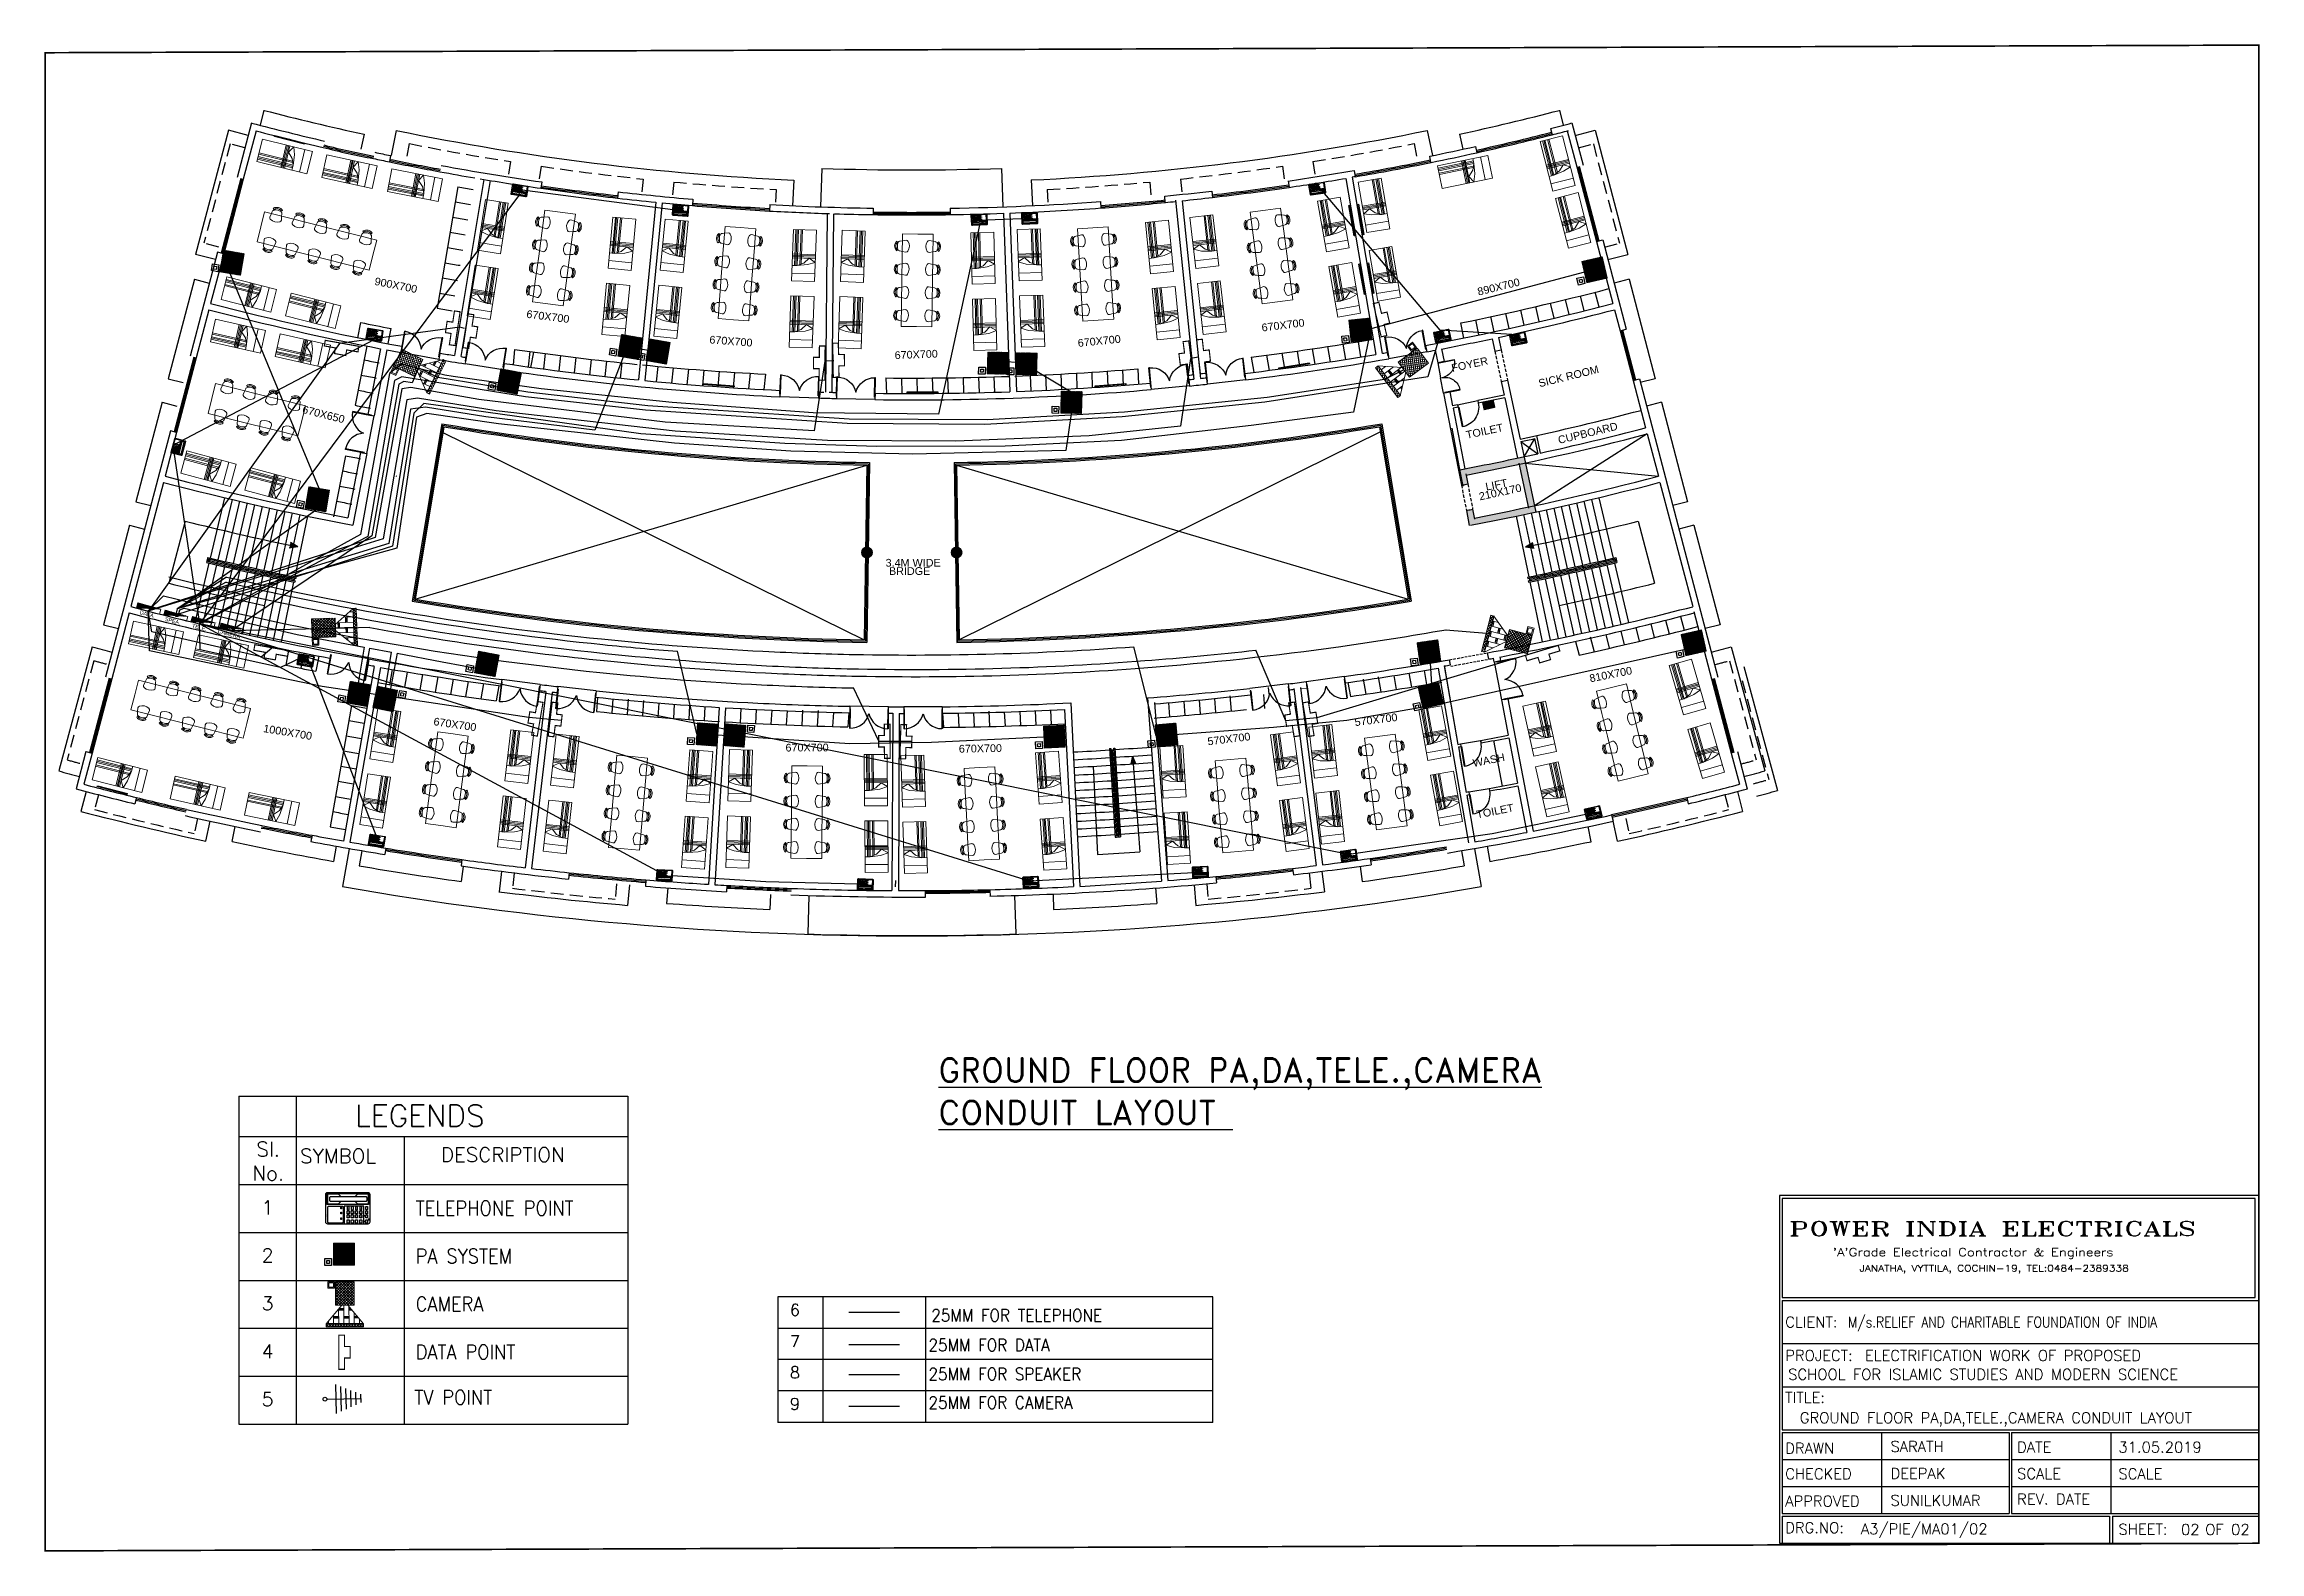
# Model space of a CAD drawing. Header units: inches. Extents: x -221585 to 401252, y -284294 to 332380.
# Drawn here: x 143617 to 152239, y 24449 to 30316 of the extents above; entities that cross this region are included whole.
import ezdxf
from ezdxf.enums import TextEntityAlignment as Align

# ---------------------------------------------------------------- set-up
doc = ezdxf.new("R2010")
doc.units = ezdxf.units.IN
doc.header["$MEASUREMENT"] = 0
doc.linetypes.add('HIDDEN', pattern=[0.375, 0.25, -0.125])
doc.linetypes.add('HIDDEN2', pattern=[0.1875, 0.125, -0.0625])
for name, color, linetype, lineweight in [('A-SEC-TXT', 3, 'Continuous', 0), ('A-WALL', 1, 'Continuous', 9), ('column fa 25', 3, 'Continuous', 35), ('FURN', 56, 'Continuous', 0), ('hatch', 252, 'Continuous', 5), ('text', 72, 'HIDDEN2', 5), ('Wall mount speaker', 2, 'Continuous', 0)]:
    doc.layers.add(name, color=color, linetype=linetype, lineweight=lineweight)
for name, color, linetype in [('A-TEXT', 3, 'Continuous'), ('AC-GRND-PATT', 251, 'Continuous'), ('ELV points', 7, 'Continuous'), ('Power', 7, 'Continuous'), ('TEL', 6, 'Continuous')]:
    doc.layers.add(name, color=color, linetype=linetype)
doc.styles.add('A', font='SIMPLEX', dxfattribs={"width": 0.9})
doc.styles.add('DIM', font='arial.ttf')
doc.styles.add('ROMAND', font='ROMAND.shx')
doc.styles.add('ROMANT', font='romant', dxfattribs={"width": 0.8, "oblique": 1, "height": 3})
doc.styles.get("Standard").update_dxf_attribs({"font": 'arial.ttf'})
pattern_1 = [(135, (-206628.523, -439172.145), (31.0767903, 31.0767903), []), (45, (-206628.523, -439172.145), (31.0767903, -31.0767903), [])]

# ---------------------------------------------------------------- blocks, each defined once
blk = doc.blocks.new('HF')
at = {"color": 1}
for s, height, style, width, p in [('POWER INDIA ELECTRICALS', 3.5, 'ROMANT', 1.5, (-34.43, 3.77)), ("'A'Grade Electrical Contractor & Engineers", 2, 'ROMANT', 1.2, (-23.6, -1.27)), ('JANATHA, VYTTILA, COCHIN-19, TEL:0484-2389338 ', 1.6, 'ROMAND', 1.2, (-17, -5.05))]:
    blk.add_text(s, height=height, dxfattribs=dict(at, style=style, width=width)).set_placement(p)
blk = doc.blocks.new('d2')
at = {"color": 1, "ltscale": 8}
for p, q in [((-334.226, -186.743, 9945.752), (-334.206, -186.739, 9945.752)), ((-334.082, -187.479, 9945.752), (-334.226, -186.743, 9945.752)), ((-334.062, -187.475, 9945.752), (-334.206, -186.739, 9945.752)), ((-332.772, -186.458, 9945.752), (-332.753, -186.454, 9945.752)), ((-332.628, -187.194, 9945.752), (-332.772, -186.458, 9945.752)), ((-332.609, -187.19, 9945.752), (-332.753, -186.454, 9945.752)), ((-332.753, -186.454, 9945.752), (-332.753, -186.454, 9945.732)), ((-332.753, -186.454, 9945.732), (-332.753, -186.454, 9945.732)), ((-334.082, -187.479, 9945.752), (-334.062, -187.475, 9945.752)), ((-334.063, -187.577, 9945.752), (-332.589, -187.288, 9945.752)), ((-332.628, -187.194, 9945.752), (-332.609, -187.19, 9945.752))]:
    blk.add_line(p, q, dxfattribs=at)
for centre, start, end in [((-334.062, -187.475, 9945.752), 24.14382, 101.09203), ((-332.628, -187.194, 9945.752), 101.09203, 178.04024)]:
    blk.add_arc(centre, 0.75, start, end, dxfattribs=at)
blk = doc.blocks.new('FREGTET')
at = {"layer": 'FURN', "color": 8}
for p, q in [((-154.994, 109.041, -2766.571), (-155.133, 108.458, -2766.571)), ((-154.118, 108.833, -2766.571), (-154.994, 109.041, -2766.571)), ((-154.732, 108.979, -2766.571), (-154.793, 108.838, -2766.571)), ((-154.698, 109.057, -2766.571), (-154.732, 108.979, -2766.571)), ((-154.698, 109.057, -2766.571), (-154.732, 108.979, -2766.571)), ((-154.66, 109.191, -2766.571), (-154.635, 109.149, -2766.571)), ((-154.66, 109.191, -2766.571), (-154.635, 109.149, -2766.571)), ((-154.617, 109.122, -2766.571), (-154.635, 109.149, -2766.571)), ((-154.617, 109.122, -2766.571), (-154.635, 109.149, -2766.571)), ((-154.369, 109.063, -2766.571), (-154.341, 109.079, -2766.571)), ((-154.369, 109.063, -2766.571), (-154.341, 109.079, -2766.571)), ((-154.3, 109.105, -2766.571), (-154.341, 109.079, -2766.571)), ((-154.3, 109.105, -2766.571), (-154.341, 109.079, -2766.571)), ((-154.34, 108.731, -2766.571), (-154.331, 108.884, -2766.571)), ((-154.331, 108.884, -2766.571), (-154.327, 108.968, -2766.571)), ((-154.331, 108.884, -2766.571), (-154.327, 108.968, -2766.571)), ((-153.243, 108.625, -2766.571), (-154.118, 108.833, -2766.571)), ((-153.856, 108.771, -2766.571), (-153.917, 108.63, -2766.571)), ((-153.822, 108.848, -2766.571), (-153.856, 108.771, -2766.571)), ((-153.822, 108.848, -2766.571), (-153.856, 108.771, -2766.571)), ((-153.784, 108.982, -2766.571), (-153.76, 108.941, -2766.571)), ((-153.784, 108.982, -2766.571), (-153.76, 108.941, -2766.571)), ((-153.742, 108.914, -2766.571), (-153.76, 108.941, -2766.571)), ((-153.742, 108.914, -2766.571), (-153.76, 108.941, -2766.571)), ((-153.493, 108.854, -2766.571), (-153.465, 108.871, -2766.571)), ((-153.493, 108.854, -2766.571), (-153.465, 108.871, -2766.571)), ((-153.425, 108.897, -2766.571), (-153.465, 108.871, -2766.571)), ((-153.425, 108.897, -2766.571), (-153.465, 108.871, -2766.571)), ((-153.464, 108.523, -2766.571), (-153.456, 108.676, -2766.571)), ((-153.456, 108.676, -2766.571), (-153.451, 108.76, -2766.571)), ((-153.456, 108.676, -2766.571), (-153.451, 108.76, -2766.571)), ((-152.946, 108.64, -2766.571), (-152.98, 108.563, -2766.571)), ((-152.946, 108.64, -2766.571), (-152.98, 108.563, -2766.571)), ((-152.908, 108.774, -2766.571), (-152.884, 108.732, -2766.571)), ((-152.908, 108.774, -2766.571), (-152.884, 108.732, -2766.571)), ((-152.866, 108.705, -2766.571), (-152.884, 108.732, -2766.571)), ((-152.866, 108.705, -2766.571), (-152.884, 108.732, -2766.571)), ((-152.618, 108.646, -2766.571), (-152.59, 108.663, -2766.571)), ((-152.618, 108.646, -2766.571), (-152.59, 108.663, -2766.571)), ((-152.549, 108.689, -2766.571), (-152.59, 108.663, -2766.571)), ((-152.549, 108.689, -2766.571), (-152.59, 108.663, -2766.571)), ((-155.271, 107.874, -2766.571), (-155.133, 108.458, -2766.571)), ((-154.396, 107.666, -2766.571), (-155.271, 107.874, -2766.571)), ((-155.014, 107.727, -2766.571), (-155.009, 107.812, -2766.571)), ((-155.014, 107.727, -2766.571), (-155.009, 107.811, -2766.571)), ((-155.009, 107.811, -2766.571), (-155.001, 107.965, -2766.571)), ((-154.547, 107.857, -2766.571), (-154.609, 107.716, -2766.571)), ((-152.367, 108.417, -2766.571), (-153.243, 108.625, -2766.571)), ((-152.98, 108.563, -2766.571), (-153.042, 108.422, -2766.571)), ((-152.589, 108.314, -2766.571), (-152.58, 108.468, -2766.571)), ((-152.58, 108.468, -2766.571), (-152.576, 108.552, -2766.571)), ((-152.58, 108.468, -2766.571), (-152.576, 108.552, -2766.571)), ((-151.491, 108.209, -2766.571), (-152.367, 108.417, -2766.571)), ((-152.105, 108.355, -2766.571), (-152.166, 108.214, -2766.571)), ((-152.071, 108.432, -2766.571), (-152.105, 108.355, -2766.571)), ((-152.071, 108.432, -2766.571), (-152.105, 108.354, -2766.571)), ((-152.033, 108.566, -2766.571), (-152.008, 108.524, -2766.571)), ((-152.033, 108.566, -2766.571), (-152.008, 108.524, -2766.571)), ((-151.991, 108.497, -2766.571), (-152.008, 108.524, -2766.571)), ((-151.991, 108.497, -2766.571), (-152.008, 108.524, -2766.571)), ((-151.742, 108.438, -2766.571), (-151.714, 108.454, -2766.571)), ((-151.742, 108.438, -2766.571), (-151.714, 108.454, -2766.571)), ((-151.674, 108.481, -2766.571), (-151.714, 108.454, -2766.571)), ((-151.674, 108.481, -2766.571), (-151.714, 108.454, -2766.571)), ((-151.713, 108.106, -2766.571), (-151.705, 108.259, -2766.571)), ((-151.705, 108.259, -2766.571), (-151.7, 108.344, -2766.571)), ((-151.705, 108.259, -2766.571), (-151.7, 108.344, -2766.571)), ((-151.63, 107.625, -2766.571), (-151.491, 108.209, -2766.571)), ((-155.04, 107.59, -2766.571), (-154.999, 107.617, -2766.571)), ((-155.04, 107.59, -2766.571), (-154.999, 107.617, -2766.571)), ((-154.971, 107.633, -2766.571), (-154.999, 107.617, -2766.571)), ((-154.971, 107.633, -2766.571), (-154.999, 107.617, -2766.571)), ((-154.723, 107.574, -2766.571), (-154.705, 107.547, -2766.571)), ((-154.723, 107.574, -2766.571), (-154.705, 107.547, -2766.571)), ((-154.681, 107.505, -2766.571), (-154.705, 107.547, -2766.571)), ((-154.681, 107.505, -2766.571), (-154.705, 107.547, -2766.571)), ((-154.609, 107.716, -2766.571), (-154.643, 107.639, -2766.571)), ((-154.609, 107.716, -2766.571), (-154.643, 107.639, -2766.571)), ((-153.52, 107.458, -2766.571), (-154.396, 107.666, -2766.571)), ((-154.164, 107.382, -2766.571), (-154.124, 107.408, -2766.571)), ((-154.164, 107.382, -2766.571), (-154.124, 107.408, -2766.571)), ((-154.138, 107.519, -2766.571), (-154.133, 107.603, -2766.571)), ((-154.138, 107.519, -2766.571), (-154.133, 107.603, -2766.571)), ((-154.133, 107.603, -2766.571), (-154.125, 107.756, -2766.571)), ((-154.096, 107.425, -2766.571), (-154.124, 107.408, -2766.571)), ((-154.096, 107.425, -2766.571), (-154.124, 107.408, -2766.571)), ((-153.847, 107.366, -2766.571), (-153.83, 107.338, -2766.571)), ((-153.847, 107.366, -2766.571), (-153.83, 107.338, -2766.571)), ((-153.805, 107.297, -2766.571), (-153.83, 107.338, -2766.571)), ((-153.805, 107.297, -2766.571), (-153.83, 107.338, -2766.571)), ((-153.733, 107.508, -2766.571), (-153.767, 107.431, -2766.571)), ((-153.733, 107.508, -2766.571), (-153.767, 107.431, -2766.571)), ((-153.672, 107.649, -2766.571), (-153.733, 107.508, -2766.571)), ((-152.645, 107.249, -2766.571), (-153.52, 107.458, -2766.571)), ((-153.289, 107.174, -2766.571), (-153.248, 107.2, -2766.571)), ((-153.289, 107.174, -2766.571), (-153.248, 107.2, -2766.571)), ((-153.262, 107.311, -2766.571), (-153.258, 107.395, -2766.571)), ((-153.262, 107.311, -2766.571), (-153.258, 107.395, -2766.571)), ((-153.258, 107.395, -2766.571), (-153.249, 107.548, -2766.571)), ((-153.22, 107.216, -2766.571), (-153.248, 107.2, -2766.571)), ((-153.22, 107.216, -2766.571), (-153.248, 107.2, -2766.571)), ((-152.972, 107.157, -2766.571), (-152.954, 107.13, -2766.571)), ((-152.972, 107.157, -2766.571), (-152.954, 107.13, -2766.571)), ((-152.93, 107.089, -2766.571), (-152.954, 107.13, -2766.571)), ((-152.93, 107.089, -2766.571), (-152.954, 107.13, -2766.571)), ((-152.858, 107.3, -2766.571), (-152.892, 107.223, -2766.571)), ((-152.858, 107.3, -2766.571), (-152.892, 107.223, -2766.571)), ((-152.796, 107.441, -2766.571), (-152.858, 107.3, -2766.571)), ((-151.769, 107.041, -2766.571), (-152.645, 107.249, -2766.571)), ((-152.413, 106.966, -2766.571), (-152.373, 106.992, -2766.571)), ((-152.413, 106.966, -2766.571), (-152.373, 106.992, -2766.571)), ((-152.387, 107.103, -2766.571), (-152.382, 107.187, -2766.571)), ((-152.387, 107.103, -2766.571), (-152.382, 107.187, -2766.571)), ((-152.382, 107.187, -2766.571), (-152.374, 107.34, -2766.571)), ((-152.345, 107.008, -2766.571), (-152.373, 106.992, -2766.571)), ((-152.345, 107.008, -2766.571), (-152.373, 106.992, -2766.571)), ((-152.096, 106.949, -2766.571), (-152.078, 106.922, -2766.571)), ((-152.096, 106.949, -2766.571), (-152.078, 106.922, -2766.571)), ((-152.054, 106.88, -2766.571), (-152.078, 106.922, -2766.571)), ((-152.054, 106.88, -2766.571), (-152.078, 106.922, -2766.571)), ((-151.982, 107.092, -2766.571), (-152.016, 107.014, -2766.571)), ((-151.982, 107.092, -2766.571), (-152.016, 107.014, -2766.571)), ((-151.921, 107.233, -2766.571), (-151.982, 107.092, -2766.571)), ((-151.63, 107.625, -2766.571), (-151.769, 107.041, -2766.571))]:
    blk.add_line(p, q, dxfattribs=at)
for centre, radius, start, end in [((-154.711, 108.819, -2766.571), 0.0847, 166.62972, 224.39877), ((-154.711, 108.819, -2766.571), 0.0847, 166.62972, 224.39877), ((-154.512, 109.013, -2766.571), 0.363, 224.39877, 288.86067), ((-154.512, 109.013, -2766.571), 0.363, 224.39877, 288.86067), ((-154.615, 109.037, -2766.571), 0.0847, 91.51477, 166.62972), ((-154.615, 109.037, -2766.571), 0.0847, 91.51477, 166.62972), ((-154.525, 108.959, -2766.571), 0.268, 33.0269, 120.23254), ((-154.525, 108.959, -2766.571), 0.268, 33.0269, 120.23254), ((-154.525, 108.959, -2766.571), 0.219, 33.0269, 120.23254), ((-154.525, 108.959, -2766.571), 0.219, 46.27751, 120.23254), ((-154.576, 108.746, -2766.571), 0.378, 56.89095, 96.36849), ((-154.576, 108.746, -2766.571), 0.378, 56.89095, 96.36849), ((-154.422, 108.75, -2766.571), 0.0847, 288.86067, 346.62972), ((-154.422, 108.75, -2766.571), 0.0847, 288.86067, 346.62972), ((-154.409, 108.988, -2766.571), 0.0847, 346.62972, 61.74466), ((-154.409, 108.988, -2766.571), 0.0847, 346.62972, 61.74466), ((-153.74, 108.829, -2766.571), 0.0847, 91.51477, 166.62972), ((-153.74, 108.829, -2766.571), 0.0847, 91.51477, 166.62972), ((-153.649, 108.751, -2766.571), 0.268, 33.0269, 120.23254), ((-153.649, 108.751, -2766.571), 0.268, 33.0269, 120.23254), ((-153.649, 108.751, -2766.571), 0.219, 33.0269, 120.23254), ((-153.649, 108.751, -2766.571), 0.219, 46.27751, 120.23254), ((-153.7, 108.538, -2766.571), 0.378, 56.89095, 96.36849), ((-153.7, 108.538, -2766.571), 0.378, 56.89095, 96.36849), ((-153.534, 108.78, -2766.571), 0.0847, 346.62972, 61.74466), ((-153.534, 108.78, -2766.571), 0.0847, 346.62972, 61.74466), ((-152.864, 108.621, -2766.571), 0.0847, 91.51477, 166.62972), ((-152.864, 108.621, -2766.571), 0.0847, 91.51477, 166.62972), ((-152.774, 108.543, -2766.571), 0.268, 33.0269, 120.23254), ((-152.774, 108.543, -2766.571), 0.268, 33.0269, 120.23254), ((-152.774, 108.543, -2766.571), 0.219, 33.0269, 120.23254), ((-152.774, 108.543, -2766.571), 0.219, 46.27751, 120.23254), ((-152.824, 108.33, -2766.571), 0.378, 56.89095, 96.36849), ((-152.824, 108.33, -2766.571), 0.378, 56.89095, 96.36849), ((-152.658, 108.572, -2766.571), 0.0847, 346.62972, 61.74466), ((-152.658, 108.572, -2766.571), 0.0847, 346.62972, 61.74466), ((-154.918, 107.945, -2766.571), 0.0847, 108.86067, 166.62972), ((-154.918, 107.945, -2766.571), 0.0847, 108.86067, 166.62972), ((-154.828, 107.682, -2766.571), 0.363, 44.39877, 108.86067), ((-154.828, 107.682, -2766.571), 0.363, 44.39877, 108.86067), ((-154.63, 107.876, -2766.571), 0.0847, 346.62972, 44.39877), ((-154.63, 107.876, -2766.571), 0.0847, 346.62972, 44.39877), ((-154.043, 107.737, -2766.571), 0.0847, 108.86067, 166.62972), ((-154.043, 107.737, -2766.571), 0.0847, 108.86067, 166.62972), ((-153.953, 107.474, -2766.571), 0.363, 44.39877, 108.86067), ((-153.953, 107.474, -2766.571), 0.363, 44.39877, 108.86067), ((-153.835, 108.611, -2766.571), 0.0847, 166.62972, 224.39877), ((-153.835, 108.611, -2766.571), 0.0847, 166.62972, 224.39877), ((-153.636, 108.805, -2766.571), 0.363, 224.39877, 288.86067), ((-153.636, 108.805, -2766.571), 0.363, 224.39877, 288.86067), ((-153.547, 108.542, -2766.571), 0.0847, 288.86067, 346.62972), ((-153.547, 108.542, -2766.571), 0.0847, 288.86067, 346.62972), ((-152.959, 108.403, -2766.571), 0.0847, 166.62972, 224.39877), ((-152.959, 108.403, -2766.571), 0.0847, 166.62972, 224.39877), ((-152.761, 108.597, -2766.571), 0.363, 224.39877, 288.86067), ((-152.761, 108.597, -2766.571), 0.363, 224.39877, 288.86067), ((-152.671, 108.334, -2766.571), 0.0847, 288.86067, 346.62972), ((-152.671, 108.334, -2766.571), 0.0847, 288.86067, 346.62972), ((-152.084, 108.194, -2766.571), 0.0847, 166.62972, 224.39877), ((-152.084, 108.194, -2766.571), 0.0847, 166.62972, 224.39877), ((-151.885, 108.389, -2766.571), 0.363, 224.39877, 288.86067), ((-151.885, 108.389, -2766.571), 0.363, 224.39877, 288.86067), ((-151.988, 108.413, -2766.571), 0.0847, 91.51477, 166.62972), ((-151.988, 108.413, -2766.571), 0.0847, 91.51477, 166.62972), ((-151.898, 108.335, -2766.571), 0.268, 33.0269, 120.23254), ((-151.898, 108.335, -2766.571), 0.268, 33.0269, 120.23254), ((-151.898, 108.335, -2766.571), 0.219, 33.0269, 120.23254), ((-151.898, 108.335, -2766.571), 0.219, 46.27751, 120.23254), ((-151.949, 108.122, -2766.571), 0.378, 56.89095, 96.36849), ((-151.949, 108.122, -2766.571), 0.378, 56.89095, 96.36849), ((-151.795, 108.126, -2766.571), 0.0847, 288.86067, 346.62972), ((-151.795, 108.126, -2766.571), 0.0847, 288.86067, 346.62972), ((-151.782, 108.364, -2766.571), 0.0847, 346.62972, 61.74466), ((-151.782, 108.364, -2766.571), 0.0847, 346.62972, 61.74466), ((-154.816, 107.736, -2766.571), 0.268, 213.0269, 300.23254), ((-154.816, 107.736, -2766.571), 0.268, 213.0269, 300.23254), ((-154.931, 107.707, -2766.571), 0.0847, 166.62972, 241.74466), ((-154.931, 107.707, -2766.571), 0.0847, 166.62972, 241.74466), ((-154.816, 107.736, -2766.571), 0.219, 213.0269, 300.23254), ((-154.816, 107.736, -2766.571), 0.219, 213.0269, 286.98192), ((-154.765, 107.949, -2766.571), 0.378, 236.89095, 276.36849), ((-154.765, 107.949, -2766.571), 0.378, 236.89095, 276.36849), ((-154.725, 107.658, -2766.571), 0.0847, 271.51477, 346.62972), ((-154.725, 107.658, -2766.571), 0.0847, 271.51477, 346.62972), ((-153.94, 107.528, -2766.571), 0.268, 213.0269, 300.23254), ((-153.94, 107.528, -2766.571), 0.268, 213.0269, 300.23254), ((-154.056, 107.499, -2766.571), 0.0847, 166.62972, 241.74466), ((-154.056, 107.499, -2766.571), 0.0847, 166.62972, 241.74466), ((-153.94, 107.528, -2766.571), 0.219, 213.0269, 300.23254), ((-153.94, 107.528, -2766.571), 0.219, 213.0269, 286.98192), ((-153.889, 107.741, -2766.571), 0.378, 236.89095, 276.36849), ((-153.889, 107.741, -2766.571), 0.378, 236.89095, 276.36849), ((-153.85, 107.45, -2766.571), 0.0847, 271.51477, 346.62972), ((-153.85, 107.45, -2766.571), 0.0847, 271.51477, 346.62972), ((-153.754, 107.668, -2766.571), 0.0847, 346.62972, 44.39877), ((-153.754, 107.668, -2766.571), 0.0847, 346.62972, 44.39877), ((-153.064, 107.32, -2766.571), 0.268, 213.0269, 300.23254), ((-153.064, 107.32, -2766.571), 0.268, 213.0269, 300.23254), ((-153.18, 107.291, -2766.571), 0.0847, 166.62972, 241.74466), ((-153.18, 107.291, -2766.571), 0.0847, 166.62972, 241.74466), ((-153.167, 107.529, -2766.571), 0.0847, 108.86067, 166.62972), ((-153.167, 107.529, -2766.571), 0.0847, 108.86067, 166.62972), ((-153.064, 107.32, -2766.571), 0.219, 213.0269, 300.23254), ((-153.064, 107.32, -2766.571), 0.219, 213.0269, 286.98192), ((-153.014, 107.533, -2766.571), 0.378, 236.89095, 276.36849), ((-153.014, 107.533, -2766.571), 0.378, 236.89095, 276.36849), ((-153.077, 107.266, -2766.571), 0.363, 44.39877, 108.86067), ((-153.077, 107.266, -2766.571), 0.363, 44.39877, 108.86067), ((-152.974, 107.242, -2766.571), 0.0847, 271.51477, 346.62972), ((-152.974, 107.242, -2766.571), 0.0847, 271.51477, 346.62972), ((-152.879, 107.46, -2766.571), 0.0847, 346.62972, 44.39877), ((-152.879, 107.46, -2766.571), 0.0847, 346.62972, 44.39877), ((-152.189, 107.112, -2766.571), 0.268, 213.0269, 300.23254), ((-152.189, 107.112, -2766.571), 0.268, 213.0269, 300.23254), ((-152.304, 107.083, -2766.571), 0.0847, 166.62972, 241.74466), ((-152.304, 107.083, -2766.571), 0.0847, 166.62972, 241.74466), ((-152.291, 107.321, -2766.571), 0.0847, 108.86067, 166.62972), ((-152.291, 107.321, -2766.571), 0.0847, 108.86067, 166.62972), ((-152.189, 107.112, -2766.571), 0.219, 213.0269, 300.23254), ((-152.189, 107.112, -2766.571), 0.219, 213.0269, 286.98192), ((-152.138, 107.325, -2766.571), 0.378, 236.89095, 276.36849), ((-152.138, 107.325, -2766.571), 0.378, 236.89095, 276.36849), ((-152.202, 107.058, -2766.571), 0.363, 44.39877, 108.86067), ((-152.202, 107.058, -2766.571), 0.363, 44.39877, 108.86067), ((-152.098, 107.034, -2766.571), 0.0847, 271.51477, 346.62972), ((-152.098, 107.034, -2766.571), 0.0847, 271.51477, 346.62972), ((-152.003, 107.252, -2766.571), 0.0847, 346.62972, 44.39877), ((-152.003, 107.252, -2766.571), 0.0847, 346.62972, 44.39877)]:
    blk.add_arc(centre, radius, start, end, dxfattribs=at)
blk = doc.blocks.new('A$C25933C84')
at = {"color": 8, "linetype": 'Continuous'}
for p, q in [((0, 0.9), (2, 0.9)), ((0, 0), (0, 0.9)), ((0.3, 0.9), (0.3, 0)), ((0.6, 0.7), (0.6, 0.9)), ((2, 0.9), (2, 0)), ((0.65, 0.3), (0.6, 0.7)), ((0.7, 0.45), (0.6, 0.7)), ((0.75, 0), (0.65, 0.3)), ((0.9, 0.25), (0.7, 0.45)), ((0.75, 0), (0.9, 0.25)), ((2, 0), (0, 0))]:
    blk.add_line(p, q, dxfattribs=at)
at = {"color": 8}
for p, q in [((0.9, 0), (0.9, 0.9)), ((0.95, 0), (0.95, 0.9)), ((1, 0), (1, 0.9)), ((1.05, 0), (1.05, 0.9)), ((0.6, 0.8), (2, 0.8)), ((0.6, 0.75), (2, 0.75)), ((0.6, 0.7), (2, 0.7)), ((0.64, 0.6), (2, 0.6)), ((0.66, 0.55), (2, 0.55))]:
    blk.add_line(p, q, dxfattribs=at)
blk = doc.blocks.new('xfgdz')
at = {"layer": 'FURN'}
for p, q in [((146159, -13206.3, 0.4), (146246.3, -13184.2, 0.4)), ((146176.8, -13178.8, 0.4), (146180.9, -13181.4, 0.4)), ((146176.8, -13178.8, 0.4), (146180.9, -13181.4, 0.4)), ((146183.8, -13183, 0.4), (146180.9, -13181.4, 0.4)), ((146183.8, -13183, 0.4), (146180.9, -13181.4, 0.4)), ((146208.5, -13176.7, 0.4), (146210.2, -13174, 0.4)), ((146208.5, -13176.7, 0.4), (146210.2, -13174, 0.4)), ((146212.6, -13169.8, 0.4), (146210.2, -13174, 0.4)), ((146212.6, -13169.8, 0.4), (146210.2, -13174, 0.4)), ((146216.6, -13183.1, 0.4), (146220.1, -13190.8, 0.4)), ((146216.6, -13183.1, 0.4), (146220.1, -13190.8, 0.4)), ((146220.1, -13190.8, 0.4), (146226.5, -13204.8, 0.4)), ((146246.3, -13184.2, 0.4), (146333.5, -13162.1, 0.4)), ((146264.1, -13156.7, 0.4), (146268.2, -13159.3, 0.4)), ((146264.1, -13156.7, 0.4), (146268.2, -13159.3, 0.4)), ((146267.5, -13178.8, 0.4), (146266.9, -13170.4, 0.4)), ((146267.5, -13178.8, 0.4), (146266.9, -13170.4, 0.4)), ((146268.6, -13194.1, 0.4), (146267.5, -13178.8, 0.4)), ((146271, -13160.9, 0.4), (146268.2, -13159.3, 0.4)), ((146271, -13160.9, 0.4), (146268.2, -13159.3, 0.4)), ((146295.7, -13154.6, 0.4), (146297.5, -13151.9, 0.4)), ((146295.7, -13154.6, 0.4), (146297.5, -13151.9, 0.4)), ((146299.9, -13147.7, 0.4), (146297.5, -13151.9, 0.4)), ((146299.9, -13147.7, 0.4), (146297.5, -13151.9, 0.4)), ((146303.9, -13161, 0.4), (146307.4, -13168.7, 0.4)), ((146303.9, -13161, 0.4), (146307.4, -13168.7, 0.4)), ((146307.4, -13168.7, 0.4), (146313.7, -13182.7, 0.4)), ((146333.5, -13162.1, 0.4), (146420.8, -13140, 0.4)), ((146351.3, -13134.6, 0.4), (146355.4, -13137.2, 0.4)), ((146351.3, -13134.6, 0.4), (146355.4, -13137.2, 0.4)), ((146354.7, -13156.7, 0.4), (146354.2, -13148.3, 0.4)), ((146354.7, -13156.7, 0.4), (146354.2, -13148.3, 0.4)), ((146355.8, -13172, 0.4), (146354.7, -13156.7, 0.4)), ((146358.2, -13138.8, 0.4), (146355.4, -13137.2, 0.4)), ((146358.2, -13138.8, 0.4), (146355.4, -13137.2, 0.4)), ((146383, -13132.5, 0.4), (146384.7, -13129.8, 0.4)), ((146383, -13132.5, 0.4), (146384.7, -13129.8, 0.4)), ((146387.1, -13125.6, 0.4), (146384.7, -13129.8, 0.4)), ((146387.1, -13125.6, 0.4), (146384.7, -13129.8, 0.4)), ((146391.1, -13138.9, 0.4), (146394.6, -13146.6, 0.4)), ((146391.1, -13138.9, 0.4), (146394.6, -13146.6, 0.4)), ((146394.6, -13146.6, 0.4), (146401, -13160.6, 0.4)), ((146420.8, -13140, 0.4), (146435.5, -13198.2, 0.4)), ((145984.5, -13250.5, 0.4), (146071.8, -13228.4, 0.4)), ((145999.2, -13308.6, 0.4), (145984.5, -13250.5, 0.4)), ((146002.3, -13223, 0.4), (146006.4, -13225.6, 0.4)), ((146002.3, -13223, 0.4), (146006.4, -13225.6, 0.4)), ((146005.8, -13245.1, 0.4), (146005.2, -13236.6, 0.4)), ((146005.8, -13245.1, 0.4), (146005.2, -13236.6, 0.4)), ((146006.8, -13260.4, 0.4), (146005.8, -13245.1, 0.4)), ((146009.3, -13227.1, 0.4), (146006.4, -13225.6, 0.4)), ((146009.3, -13227.1, 0.4), (146006.4, -13225.6, 0.4)), ((146034, -13220.9, 0.4), (146035.7, -13218.2, 0.4)), ((146034, -13220.9, 0.4), (146035.7, -13218.2, 0.4)), ((146038.1, -13213.9, 0.4), (146035.7, -13218.2, 0.4)), ((146038.1, -13213.9, 0.4), (146035.7, -13218.2, 0.4)), ((146042.1, -13227.3, 0.4), (146045.6, -13235, 0.4)), ((146042.1, -13227.3, 0.4), (146045.6, -13235, 0.4)), ((146045.6, -13235, 0.4), (146052, -13248.9, 0.4)), ((146071.8, -13228.4, 0.4), (146159, -13206.3, 0.4)), ((146089.6, -13200.9, 0.4), (146093.7, -13203.5, 0.4)), ((146089.6, -13200.9, 0.4), (146093.7, -13203.5, 0.4)), ((146093, -13223, 0.4), (146092.4, -13214.5, 0.4)), ((146093, -13223, 0.4), (146092.4, -13214.5, 0.4)), ((146093, -13223, 0.4), (146092.4, -13214.5, 0.4)), ((146093, -13223, 0.4), (146092.4, -13214.5, 0.4)), ((146094.1, -13238.3, 0.4), (146093, -13223, 0.4)), ((146096.5, -13205.1, 0.4), (146093.7, -13203.5, 0.4)), ((146096.5, -13205.1, 0.4), (146093.7, -13203.5, 0.4)), ((146121.3, -13198.8, 0.4), (146123, -13196.1, 0.4)), ((146121.3, -13198.8, 0.4), (146123, -13196.1, 0.4)), ((146125.4, -13191.8, 0.4), (146123, -13196.1, 0.4)), ((146125.4, -13191.8, 0.4), (146123, -13196.1, 0.4)), ((146129.4, -13205.2, 0.4), (146132.9, -13212.9, 0.4)), ((146129.4, -13205.2, 0.4), (146132.9, -13212.9, 0.4)), ((146132.9, -13212.9, 0.4), (146139.2, -13226.9, 0.4)), ((146180.2, -13200.9, 0.4), (146179.7, -13192.4, 0.4)), ((146180.2, -13200.9, 0.4), (146179.7, -13192.4, 0.4)), ((146181.3, -13216.2, 0.4), (146180.2, -13200.9, 0.4)), ((146336.8, -13285, 0.4), (146335.8, -13269.7, 0.4)), ((146363, -13278.4, 0.4), (146450.2, -13256.3, 0.4)), ((146377.8, -13259.1, 0.4), (146384.2, -13273, 0.4)), ((146384.2, -13273, 0.4), (146387.7, -13280.8, 0.4)), ((146384.2, -13273, 0.4), (146387.7, -13280.8, 0.4)), ((146424.1, -13263, 0.4), (146423, -13247.7, 0.4)), ((146424.6, -13271.4, 0.4), (146424.1, -13262.9, 0.4)), ((146424.6, -13271.4, 0.4), (146424.1, -13263, 0.4)), ((146450.2, -13256.3, 0.4), (146435.5, -13198.2, 0.4)), ((145999.2, -13308.6, 0.4), (146014, -13366.8, 0.4)), ((146014, -13366.8, 0.4), (146188.5, -13322.6, 0.4)), ((146028.9, -13347.4, 0.4), (146035.2, -13361.4, 0.4)), ((146035.2, -13361.4, 0.4), (146038.7, -13369.1, 0.4)), ((146035.2, -13361.4, 0.4), (146038.7, -13369.1, 0.4)), ((146075.1, -13351.3, 0.4), (146074, -13336, 0.4)), ((146075.7, -13359.8, 0.4), (146075.1, -13351.3, 0.4)), ((146075.7, -13359.8, 0.4), (146075.1, -13351.3, 0.4)), ((146116.1, -13325.4, 0.4), (146122.5, -13339.3, 0.4)), ((146122.5, -13339.3, 0.4), (146126, -13347, 0.4)), ((146122.5, -13339.3, 0.4), (146126, -13347, 0.4)), ((146129.9, -13360.4, 0.4), (146132.3, -13356.2, 0.4)), ((146129.9, -13360.4, 0.4), (146132.3, -13356.2, 0.4)), ((146134.1, -13353.4, 0.4), (146132.3, -13356.2, 0.4)), ((146134.1, -13353.4, 0.4), (146132.3, -13356.2, 0.4)), ((146158.8, -13347.2, 0.4), (146161.7, -13348.7, 0.4)), ((146158.8, -13347.2, 0.4), (146161.7, -13348.7, 0.4)), ((146162.3, -13329.2, 0.4), (146161.3, -13313.9, 0.4)), ((146165.7, -13351.3, 0.4), (146161.7, -13348.7, 0.4)), ((146165.7, -13351.3, 0.4), (146161.7, -13348.7, 0.4)), ((146162.9, -13337.7, 0.4), (146162.3, -13329.2, 0.4)), ((146162.9, -13337.7, 0.4), (146162.3, -13329.2, 0.4)), ((146188.5, -13322.6, 0.4), (146275.7, -13300.5, 0.4)), ((146203.4, -13303.3, 0.4), (146209.7, -13317.2, 0.4)), ((146209.7, -13317.2, 0.4), (146213.2, -13324.9, 0.4)), ((146209.7, -13317.2, 0.4), (146213.2, -13324.9, 0.4)), ((146217.2, -13338.3, 0.4), (146219.6, -13334.1, 0.4)), ((146217.2, -13338.3, 0.4), (146219.6, -13334.1, 0.4)), ((146221.3, -13331.3, 0.4), (146219.6, -13334.1, 0.4)), ((146221.3, -13331.3, 0.4), (146219.6, -13334.1, 0.4)), ((146246.1, -13325.1, 0.4), (146248.9, -13326.6, 0.4)), ((146246.1, -13325.1, 0.4), (146248.9, -13326.6, 0.4)), ((146249.6, -13307.1, 0.4), (146248.5, -13291.8, 0.4)), ((146253, -13329.2, 0.4), (146248.9, -13326.6, 0.4)), ((146253, -13329.2, 0.4), (146248.9, -13326.6, 0.4)), ((146250.2, -13315.6, 0.4), (146249.6, -13307.1, 0.4)), ((146250.2, -13315.6, 0.4), (146249.6, -13307.1, 0.4)), ((146275.7, -13300.5, 0.4), (146363, -13278.4, 0.4)), ((146290.6, -13281.2, 0.4), (146296.9, -13295.1, 0.4)), ((146296.9, -13295.1, 0.4), (146300.5, -13302.8, 0.4)), ((146296.9, -13295.1, 0.4), (146300.5, -13302.8, 0.4)), ((146304.4, -13316.2, 0.4), (146306.8, -13312, 0.4)), ((146304.4, -13316.2, 0.4), (146306.8, -13312, 0.4)), ((146308.6, -13309.2, 0.4), (146306.8, -13312, 0.4)), ((146308.6, -13309.2, 0.4), (146306.8, -13312, 0.4)), ((146333.3, -13303, 0.4), (146336.1, -13304.5, 0.4)), ((146333.3, -13303, 0.4), (146336.1, -13304.5, 0.4)), ((146340.2, -13307.1, 0.4), (146336.1, -13304.5, 0.4)), ((146340.2, -13307.1, 0.4), (146336.1, -13304.5, 0.4)), ((146337.4, -13293.5, 0.4), (146336.8, -13285, 0.4)), ((146337.4, -13293.5, 0.4), (146336.8, -13285, 0.4)), ((146391.7, -13294.1, 0.4), (146394.1, -13289.9, 0.4)), ((146391.7, -13294.1, 0.4), (146394.1, -13289.9, 0.4)), ((146395.8, -13287.1, 0.4), (146394.1, -13289.9, 0.4)), ((146395.8, -13287.1, 0.4), (146394.1, -13289.9, 0.4)), ((146420.6, -13280.9, 0.4), (146423.4, -13282.5, 0.4)), ((146420.6, -13280.9, 0.4), (146423.4, -13282.5, 0.4)), ((146427.5, -13285, 0.4), (146423.4, -13282.5, 0.4)), ((146427.5, -13285, 0.4), (146423.4, -13282.5, 0.4)), ((146042.7, -13382.5, 0.4), (146045.1, -13378.2, 0.4)), ((146042.7, -13382.5, 0.4), (146045.1, -13378.2, 0.4)), ((146046.8, -13375.5, 0.4), (146045.1, -13378.2, 0.4)), ((146046.8, -13375.5, 0.4), (146045.1, -13378.2, 0.4)), ((146071.6, -13369.2, 0.4), (146074.4, -13370.8, 0.4)), ((146071.6, -13369.2, 0.4), (146074.4, -13370.8, 0.4)), ((146078.5, -13373.4, 0.4), (146074.4, -13370.8, 0.4)), ((146078.5, -13373.4, 0.4), (146074.4, -13370.8, 0.4))]:
    blk.add_line(p, q, dxfattribs=at)
for centre, radius, start, end in [((146112.2, -13215.2, 0.4), 26.8, 60.60542, 147.81106), ((146112.2, -13215.2, 0.4), 26.8, 60.60542, 147.81106), ((146199.5, -13193.1, 0.4), 26.8, 60.60542, 147.81106), ((146199.5, -13193.1, 0.4), 26.8, 60.60542, 147.81106), ((146187.9, -13190.4, 0.4), 8.47, 119.09329, 194.20824), ((146187.9, -13190.4, 0.4), 8.47, 119.09329, 194.20824), ((146199.5, -13193.1, 0.4), 21.9, 60.60542, 147.81106), ((146204.9, -13214.3, 0.4), 37.8, 84.46947, 123.94701), ((146204.9, -13214.3, 0.4), 37.8, 84.46947, 123.94701), ((146199.5, -13193.1, 0.4), 21.9, 60.60542, 134.56044), ((146208.4, -13185.2, 0.4), 8.47, 14.20824, 89.32318), ((146208.4, -13185.2, 0.4), 8.47, 14.20824, 89.32318), ((146286.7, -13171, 0.4), 26.8, 60.60542, 147.81106), ((146286.7, -13171, 0.4), 26.8, 60.60542, 147.81106), ((146275.1, -13168.3, 0.4), 8.47, 119.09329, 194.20824), ((146275.1, -13168.3, 0.4), 8.47, 119.09329, 194.20824), ((146286.7, -13171, 0.4), 21.9, 60.60542, 147.81106), ((146292.1, -13192.2, 0.4), 37.8, 84.46947, 123.94701), ((146292.1, -13192.2, 0.4), 37.8, 84.46947, 123.94701), ((146286.7, -13171, 0.4), 21.9, 60.60542, 134.56044), ((146285.4, -13165.6, 0.4), 36.3, 251.97729, 316.43919), ((146285.4, -13165.6, 0.4), 36.3, 251.97729, 316.43919), ((146295.6, -13163.1, 0.4), 8.47, 14.20824, 89.32318), ((146295.6, -13163.1, 0.4), 8.47, 14.20824, 89.32318), ((146305.5, -13184.8, 0.4), 8.47, 316.43919, 14.20824), ((146305.5, -13184.8, 0.4), 8.47, 316.43919, 14.20824), ((146374, -13148.9, 0.4), 26.8, 60.60542, 147.81106), ((146374, -13148.9, 0.4), 26.8, 60.60542, 147.81106), ((146362.4, -13146.2, 0.4), 8.47, 119.09329, 194.20824), ((146362.4, -13146.2, 0.4), 8.47, 119.09329, 194.20824), ((146374, -13148.9, 0.4), 21.9, 60.60542, 147.81106), ((146364, -13169.9, 0.4), 8.47, 194.20824, 251.97729), ((146364, -13169.9, 0.4), 8.47, 194.20824, 251.97729), ((146379.4, -13170.1, 0.4), 37.8, 84.46947, 123.94701), ((146379.4, -13170.1, 0.4), 37.8, 84.46947, 123.94701), ((146374, -13148.9, 0.4), 21.9, 60.60542, 134.56044), ((146372.6, -13143.5, 0.4), 36.3, 251.97729, 316.43919), ((146372.6, -13143.5, 0.4), 36.3, 251.97729, 316.43919), ((146382.9, -13141, 0.4), 8.47, 14.20824, 89.32318), ((146382.9, -13141, 0.4), 8.47, 14.20824, 89.32318), ((146392.7, -13162.7, 0.4), 8.47, 316.43919, 14.20824), ((146392.7, -13162.7, 0.4), 8.47, 316.43919, 14.20824), ((146025, -13237.3, 0.4), 26.8, 60.60542, 147.81106), ((146025, -13237.3, 0.4), 26.8, 60.60542, 147.81106), ((146013.4, -13234.5, 0.4), 8.47, 119.09329, 194.20824), ((146013.4, -13234.5, 0.4), 8.47, 119.09329, 194.20824), ((146025, -13237.3, 0.4), 21.9, 60.60542, 147.81106), ((146015, -13258.3, 0.4), 8.47, 194.20824, 251.97729), ((146015, -13258.3, 0.4), 8.47, 194.20824, 251.97729), ((146030.4, -13258.5, 0.4), 37.8, 84.46947, 123.94701), ((146030.4, -13258.5, 0.4), 37.8, 84.46947, 123.94701), ((146025, -13237.3, 0.4), 21.9, 60.60542, 134.56044), ((146023.6, -13231.9, 0.4), 36.3, 251.97729, 316.43919), ((146023.6, -13231.9, 0.4), 36.3, 251.97729, 316.43919), ((146033.9, -13229.4, 0.4), 8.47, 14.20824, 89.32318), ((146033.9, -13229.4, 0.4), 8.47, 14.20824, 89.32318), ((146043.8, -13251, 0.4), 8.47, 316.43919, 14.20824), ((146043.8, -13251, 0.4), 8.47, 316.43919, 14.20824), ((146100.6, -13212.5, 0.4), 8.47, 119.09329, 194.20824), ((146100.6, -13212.5, 0.4), 8.47, 119.09329, 194.20824), ((146112.2, -13215.2, 0.4), 21.9, 60.60542, 147.81106), ((146102.3, -13236.2, 0.4), 8.47, 194.20824, 251.97729), ((146102.3, -13236.2, 0.4), 8.47, 194.20824, 251.97729), ((146117.6, -13236.4, 0.4), 37.8, 84.46947, 123.94701), ((146117.6, -13236.4, 0.4), 37.8, 84.46947, 123.94701), ((146112.2, -13215.2, 0.4), 21.9, 60.60542, 134.56044), ((146110.9, -13209.8, 0.4), 36.3, 251.97729, 316.43919), ((146110.9, -13209.8, 0.4), 36.3, 251.97729, 316.43919), ((146121.2, -13207.3, 0.4), 8.47, 14.20824, 89.32318), ((146121.2, -13207.3, 0.4), 8.47, 14.20824, 89.32318), ((146131, -13228.9, 0.4), 8.47, 316.43919, 14.20824), ((146131, -13228.9, 0.4), 8.47, 316.43919, 14.20824), ((146189.5, -13214.1, 0.4), 8.47, 194.20824, 251.97729), ((146189.5, -13214.1, 0.4), 8.47, 194.20824, 251.97729), ((146198.1, -13187.7, 0.4), 36.3, 251.97729, 316.43919), ((146198.1, -13187.7, 0.4), 36.3, 251.97729, 316.43919), ((146218.3, -13206.8, 0.4), 8.47, 316.43919, 14.20824), ((146218.3, -13206.8, 0.4), 8.47, 316.43919, 14.20824), ((146276.8, -13192, 0.4), 8.47, 194.20824, 251.97729), ((146276.8, -13192, 0.4), 8.47, 194.20824, 251.97729), ((146298.8, -13279.1, 0.4), 8.47, 136.43919, 194.20824), ((146298.8, -13279.1, 0.4), 8.47, 136.43919, 194.20824), ((146318.9, -13298.3, 0.4), 36.3, 71.97729, 136.43919), ((146318.9, -13298.3, 0.4), 36.3, 71.97729, 136.43919), ((146327.5, -13271.8, 0.4), 8.47, 14.20824, 71.97729), ((146327.5, -13271.8, 0.4), 8.47, 14.20824, 71.97729), ((146386.1, -13257, 0.4), 8.47, 136.43919, 194.20824), ((146386.1, -13257, 0.4), 8.47, 136.43919, 194.20824), ((146406.2, -13276.2, 0.4), 36.3, 71.97729, 136.43919), ((146406.2, -13276.2, 0.4), 36.3, 71.97729, 136.43919), ((146414.8, -13249.7, 0.4), 8.47, 14.20824, 71.97729), ((146414.8, -13249.7, 0.4), 8.47, 14.20824, 71.97729), ((146416.4, -13273.5, 0.4), 8.47, 299.09329, 14.20824), ((146416.4, -13273.5, 0.4), 8.47, 299.09329, 14.20824), ((146037.1, -13345.4, 0.4), 8.47, 136.43919, 194.20824), ((146037.1, -13345.4, 0.4), 8.47, 136.43919, 194.20824), ((146057.2, -13364.5, 0.4), 36.3, 71.97729, 136.43919), ((146057.2, -13364.5, 0.4), 36.3, 71.97729, 136.43919), ((146065.8, -13338.1, 0.4), 8.47, 14.20824, 71.97729), ((146065.8, -13338.1, 0.4), 8.47, 14.20824, 71.97729), ((146067.5, -13361.8, 0.4), 8.47, 299.09329, 14.20824), ((146067.5, -13361.8, 0.4), 8.47, 299.09329, 14.20824), ((146124.3, -13323.3, 0.4), 8.47, 136.43919, 194.20824), ((146124.3, -13323.3, 0.4), 8.47, 136.43919, 194.20824), ((146144.5, -13342.4, 0.4), 36.3, 71.97729, 136.43919), ((146144.5, -13342.4, 0.4), 36.3, 71.97729, 136.43919), ((146134.2, -13345, 0.4), 8.47, 194.20824, 269.32318), ((146134.2, -13345, 0.4), 8.47, 194.20824, 269.32318), ((146143.1, -13337, 0.4), 26.8, 240.60542, 327.81106), ((146143.1, -13337, 0.4), 26.8, 240.60542, 327.81106), ((146143.1, -13337, 0.4), 21.9, 240.60542, 327.81106), ((146137.7, -13315.8, 0.4), 37.8, 264.46947, 303.94701), ((146137.7, -13315.8, 0.4), 37.8, 264.46947, 303.94701), ((146143.1, -13337, 0.4), 21.9, 253.85604, 327.81106), ((146153.1, -13316, 0.4), 8.47, 14.20824, 71.97729), ((146153.1, -13316, 0.4), 8.47, 14.20824, 71.97729), ((146154.7, -13339.8, 0.4), 8.47, 299.09329, 14.20824), ((146154.7, -13339.8, 0.4), 8.47, 299.09329, 14.20824), ((146211.6, -13301.2, 0.4), 8.47, 136.43919, 194.20824), ((146211.6, -13301.2, 0.4), 8.47, 136.43919, 194.20824), ((146231.7, -13320.3, 0.4), 36.3, 71.97729, 136.43919), ((146231.7, -13320.3, 0.4), 36.3, 71.97729, 136.43919), ((146221.4, -13322.9, 0.4), 8.47, 194.20824, 269.32318), ((146221.4, -13322.9, 0.4), 8.47, 194.20824, 269.32318), ((146230.3, -13315, 0.4), 26.8, 240.60542, 327.81106), ((146230.3, -13315, 0.4), 26.8, 240.60542, 327.81106), ((146230.3, -13315, 0.4), 21.9, 240.60542, 327.81106), ((146225, -13293.7, 0.4), 37.8, 264.46947, 303.94701), ((146225, -13293.7, 0.4), 37.8, 264.46947, 303.94701), ((146230.3, -13315, 0.4), 21.9, 253.85604, 327.81106), ((146240.3, -13293.9, 0.4), 8.47, 14.20824, 71.97729), ((146240.3, -13293.9, 0.4), 8.47, 14.20824, 71.97729), ((146241.9, -13317.7, 0.4), 8.47, 299.09329, 14.20824), ((146241.9, -13317.7, 0.4), 8.47, 299.09329, 14.20824), ((146308.7, -13300.8, 0.4), 8.47, 194.20824, 269.32318), ((146308.7, -13300.8, 0.4), 8.47, 194.20824, 269.32318), ((146317.6, -13292.9, 0.4), 26.8, 240.60542, 327.81106), ((146317.6, -13292.9, 0.4), 26.8, 240.60542, 327.81106), ((146317.6, -13292.9, 0.4), 21.9, 240.60542, 327.81106), ((146312.2, -13271.6, 0.4), 37.8, 264.46947, 303.94701), ((146312.2, -13271.6, 0.4), 37.8, 264.46947, 303.94701), ((146317.6, -13292.9, 0.4), 21.9, 253.85604, 327.81106), ((146329.2, -13295.6, 0.4), 8.47, 299.09329, 14.20824), ((146329.2, -13295.6, 0.4), 8.47, 299.09329, 14.20824), ((146395.9, -13278.7, 0.4), 8.47, 194.20824, 269.32318), ((146395.9, -13278.7, 0.4), 8.47, 194.20824, 269.32318), ((146404.8, -13270.8, 0.4), 26.8, 240.60542, 327.81106), ((146404.8, -13270.8, 0.4), 26.8, 240.60542, 327.81106), ((146404.8, -13270.8, 0.4), 21.9, 240.60542, 327.81106), ((146399.5, -13249.5, 0.4), 37.8, 264.46947, 303.94701), ((146399.5, -13249.5, 0.4), 37.8, 264.46947, 303.94701), ((146404.8, -13270.8, 0.4), 21.9, 253.85604, 327.81106), ((146046.9, -13367, 0.4), 8.47, 194.20824, 269.32318), ((146046.9, -13367, 0.4), 8.47, 194.20824, 269.32318), ((146055.8, -13359.1, 0.4), 26.8, 240.60542, 327.81106), ((146055.8, -13359.1, 0.4), 26.8, 240.60542, 327.81106), ((146055.8, -13359.1, 0.4), 21.9, 240.60542, 327.81106), ((146050.5, -13337.9, 0.4), 37.8, 264.46947, 303.94701), ((146050.5, -13337.9, 0.4), 37.8, 264.46947, 303.94701), ((146055.8, -13359.1, 0.4), 21.9, 253.85604, 327.81106)]:
    blk.add_arc(centre, radius, start, end, dxfattribs=at)
blk = doc.blocks.new('xfggsdr')
at = {"color": 8, "extrusion": (3.15e-14, 5.7e-15, -1), "xscale": 99.99999999999996, "yscale": 99.99999999999996, "zscale": -100, "rotation": 275.7220156941657}
blk.add_blockref('FREGTET', (-154932.6, -31689.1, -276657.1), dxfattribs=at)
at = {"layer": 'FURN', "color": 8, "extrusion": (-1.83e-14, -1.1e-15, -1), "xscale": -99.99999999999996, "yscale": 99.99999999999996, "zscale": -99.99999999999996, "rotation": 261.1379053757277}
for p in [(-146010.8, -15268.6, 0), (-146050.6, -15524, 0)]:
    blk.add_blockref('A$C25933C84', p, dxfattribs=at)
at = {"layer": 'FURN', "color": 8, "extrusion": (1.79e-14, 3.8e-15, -1), "xscale": 99.99999999999994, "yscale": 99.99999999999994, "zscale": -100, "rotation": 83.41111061605987}
for p in [(-145396, -15364.4, 0), (-145425.7, -15621.1, 0)]:
    blk.add_blockref('A$C25933C84', p, dxfattribs=at)
blk = doc.blocks.new('FEGREGRE')
at = {"color": 20, "ltscale": 10}
for p, q in [((350756.9, 114115.5, 0.8), (350736.8, 114038.1, 0.4)), ((357183.6, 114115.5, 0.8), (357203.7, 114038.1, 0.4)), ((351223.4, 113921.6, 0.4), (351240.1, 113999.7, 0.4)), ((351325.4, 113920.2, 0.4), (351337.9, 113978.8, 0.4)), ((356615.1, 113920.1, 0.4), (356602.6, 113978.8, 0.4)), ((356717.1, 113921.6, 0.4), (356700.3, 113999.7, 0.4)), ((351730.7, 113902.5, 0.4), (351720.2, 113843.4, 0.4)), ((356209.8, 113902.5, 0.4), (356220.3, 113843.4, 0.4)), ((351830.1, 113885.1, 0.4), (351820, 113826.1, 0.4)), ((352225.2, 113822.9, 0.4), (352217.2, 113764.9, 0.4)), ((355715.3, 113822.9, 0.4), (355723.3, 113764.9, 0.4)), ((356110.4, 113885.1, 0.4), (356120.5, 113826, 0.4)), ((352374.1, 113803.9, 0.4), (352364.2, 113725.4, 0.4)), ((352871.5, 113752, 0.4), (352864.6, 113672.2, 0.4)), ((353021, 113739.9, 0.4), (353016.5, 113680.1, 0.4)), ((354919.5, 113739.9, 0.4), (354923.9, 113680.1, 0.4)), ((355069, 113751.9, 0.4), (355075.9, 113672.2, 0.4)), ((355566.4, 113803.8, 0.4), (355576.3, 113725.3, 0.4)), ((353420.2, 113714.9, 0.4), (353417.8, 113656.5, 0.4)), ((353570.2, 113710.8, 0.8), (353565.5, 113560.9, 0.8)), ((354370.2, 113710.8, 0.8), (354374.9, 113560.9, 0.8)), ((354520.2, 113714.9, 0.4), (354522.7, 113656.5, 0.4))]:
    blk.add_line(p, q, dxfattribs=at)
for centre, radius, start, end in [((353970.3, 126473.1, 0.4), 12848.5, 255.42413, 257.65571), ((353970.4, 126473.1, 0.4), 12848.5, 282.34342, 284.575), ((353970.3, 126473.1, 0.4), 12828.5, 258.10192, 259.8983), ((353970.4, 126473.1, 0.4), 12828.5, 280.10083, 281.89721), ((353970.3, 126473.1, 0.4), 12828.5, 260.35055, 262.14575), ((353970.3, 126473.1, 0.4), 12828.5, 277.85338, 279.64858), ((353970.3, 126473.1, 0.4), 12848.5, 262.81881, 265.06302), ((353970.3, 126473.1, 0.4), 12848.5, 274.9361, 277.18032), ((353970.3, 126473.1, 0.4), 12828.5, 265.73613, 267.53133), ((353970.3, 126473.1, 0.4), 12828.5, 272.46779, 274.263), ((353970.4, 126424.6, 0.8), 12870, 268.1974, 271.80135)]:
    blk.add_arc(centre, radius, start, end, dxfattribs=at)
blk = doc.blocks.new('RYTRTRTRTRT')
at = {"color": 1}
for p, q in [((42.518, 61.153), (42.518, 61.753)), ((42.518, 61.753), (42.538, 61.753)), ((42.538, 61.753), (42.538, 61.153)), ((43.718, 61.753), (43.698, 61.753)), ((43.698, 61.753), (43.698, 61.153)), ((43.718, 61.153), (43.718, 61.753)), ((42.518, 61.153), (42.538, 61.153)), ((42.518, 61.103), (43.118, 61.103)), ((43.718, 61.103), (43.118, 61.103)), ((43.718, 61.153), (43.698, 61.153))]:
    blk.add_line(p, q, dxfattribs=at)
for centre, start, end in [((42.528, 61.163), 359.03707, 90), ((43.708, 61.163), 90, 180.96293)]:
    blk.add_arc(centre, 0.59, start, end, dxfattribs=at)
blk = doc.blocks.new('TRTH')
at = {"color": 1, "ltscale": 8}
for p, q in [((-589.839, -68.759), (-589.839, -67.98)), ((-589.819, -68.759), (-589.819, -67.979)), ((-589.839, -68.759), (-589.819, -68.759)), ((-589.839, -68.859), (-589.039, -68.859))]:
    blk.add_line(p, q, dxfattribs=at)
blk.add_arc((-589.819, -68.759), 0.78, 0, 91.46928, dxfattribs=at)
blk = doc.blocks.new('FEFRGR')
at = {"color": 1, "ltscale": 8}
for p, q in [((138643.8, 119828, 0.4), (138722.6, 119842, 0.4)), ((138645.5, 119818.1, 0.4), (138647.5, 119818.4, 0.4)), ((138645.5, 119818.1, 0.4), (138659, 119741.3, 0.4)), ((138647.5, 119818.4, 0.4), (138660.9, 119741.6, 0.4))]:
    blk.add_line(p, q, dxfattribs=at)
blk.add_arc((138647.5, 119818.4, 0.4), 78, 278.43548, 17.50679, dxfattribs=at)
blk = doc.blocks.new('dffa')
at = {"layer": 'column fa 25', "ltscale": 10}
h = blk.add_hatch(color=3, dxfattribs=at)
h.set_gradient(color1=(141, 141, 141), color2=(145, 145, 145), one_color=1, tint=0.57, name='CYLINDER')
h.paths.add_polyline_path([(173919.9, 119465, 1), (173879.9, 119465, 1)])
at = {"layer": 'column fa 25', "color": 3, "ltscale": 10}
blk.add_circle((173899.9, 119465), 20, dxfattribs=at)
blk = doc.blocks.new('light')
at = {"color": 5}
for p, q in [((112625.2, 38871.2), (112742.5, 38895.9)), ((112743.3, 38892.3), (112625.9, 38867.6)), ((112742.5, 38895.9), (112743.3, 38892.3)), ((112625.9, 38867.6), (112625.2, 38871.2))]:
    blk.add_line(p, q, dxfattribs=at)
blk = doc.blocks.new('A$C08703A85')
at = {"layer": 'AC-GRND-PATT', "lineweight": -2, "ltscale": 0.1}
h = blk.add_hatch(dxfattribs=at)
h.set_pattern_fill('ANSI37', color=0, scale=351.593746)
h.set_pattern_definition(pattern_1)
h.paths.add_polyline_path([(0, 837), (67, 837), (70, 834), (70, 6), (63, 0), (0, 0)])
h = blk.add_hatch(dxfattribs=at)
h.set_pattern_fill('BRSTONE', color=0, scale=351.593746)
h.set_pattern_definition([(180, (-206628.52, -439172.15), (-7e-13, 116.025936), []), (90, (-206944.96, -439172.15), (175.79687, 116.025936), [116.02594, -116.02594]), (90, (-206909.8, -439172.15), (175.79687, 116.025936), [116.02594, -116.02594]), (180, (-206944.96, -439152.81), (-175.796873, 116.025936), [-316.43437, 35.159375]), (180, (-206944.96, -439133.47), (-175.796873, 116.025936), [-316.43437, 35.159375]), (180, (-206944.96, -439114.13), (-175.796873, 116.025936), [-316.43437, 35.159375]), (180, (-206944.96, -439094.8), (-175.796873, 116.025936), [-316.43437, 35.159375]), (180, (-206944.96, -439075.46), (-175.796873, 116.025936), [-316.43437, 35.159375])])
h.paths.add_polyline_path([(70, 834), (481, 486), (481, 352), (70, 6)])
h = blk.add_hatch(dxfattribs=at)
h.set_pattern_fill('ANSI37', color=0, scale=351.593746)
h.set_pattern_definition(pattern_1)
h.paths.add_polyline_path([(1009, 628), (1009, 206), (481, 206), (481, 417), (481, 628)])
at = {"layer": 'A-WALL', "color": 10, "lineweight": -2, "ltscale": 0.1}
for p, q in [((0, 837), (0, 0)), ((70, 837), (0, 837)), ((481, 486), (67, 837)), ((70, 839), (70, 0)), ((481, 206), (481, 628)), ((481, 628), (1009, 628)), ((1009, 628), (1009, 206)), ((481, 352), (63, 0)), ((481, 206), (481, 417)), ((1009, 206), (481, 206)), ((499, 472), (495, 475))]:
    blk.add_line(p, q, dxfattribs=at)
at = {"layer": 'A-WALL', "color": 10, "linetype": 'ByBlock', "lineweight": -2, "ltscale": 0.1}
blk.add_line((70, 0), (0, 0), dxfattribs=at)
blk = doc.blocks.new('A$C1C8104B6')
at = {"color": 6}
for points in [[(737, 0), (887, 0), (887, 146), (737, 146)], [(760, 23), (864, 23), (864, 123), (760, 123)]]:
    blk.add_lwpolyline(points, close=True, dxfattribs=at)
at = {"layer": 'A-SEC-TXT', "rotation": 270}
blk.add_blockref('A$C08703A85', (90, 1009), dxfattribs=at)
blk = doc.blocks.new('data')
at = {"layer": 'Power', "color": 3, "const_width": 2}
blk.add_lwpolyline([(58948.7, 155709.8), (58948.7, 155714.8), (58948.7, 155719.8), (58958.7, 155719.8), (58968.7, 155719.8), (58968.7, 155724.8), (58968.7, 155729.8), (58978.7, 155729.8), (58988.7, 155729.8), (58988.7, 155719.8), (59008.7, 155719.8), (59008.7, 155709.8), (58948.7, 155709.8)], dxfattribs=at)
blk = doc.blocks.new('A$C54490F4E')
at = {"layer": 'Wall mount speaker', "ltscale": 0.1}
h = blk.add_hatch(dxfattribs=at)
h.set_pattern_fill('ANSI31', color=3, scale=50, style=0)
h.paths.add_polyline_path([(347, 332), (0, 332), (0, 0), (347, 0)])
at = {"layer": 'Wall mount speaker', "color": 3, "ltscale": 0.1}
blk.add_lwpolyline([(0, 332), (347, 332), (347, 0), (0, 0)], close=True, dxfattribs=at)
blk = doc.blocks.new('A$C1A917D7C')
at = {"layer": 'TEL', "elevation": 0}
for points in [[(0, 956), (227, 956), (227, 744), (0, 744)], [(63, 893), (164, 893), (164, 807), (63, 807)]]:
    blk.add_lwpolyline(points, close=True, dxfattribs=at)
at = {"layer": 'Wall mount speaker', "color": 2, "ltscale": 0.1, "xscale": 2.038325862171721, "yscale": 2.038325862171721, "zscale": 2.038325862171721}
blk.add_blockref('A$C54490F4E', (14, 0), dxfattribs=at)
blk = doc.blocks.new('A$C1A3D5E7F')
at = {"color": 1}
for points in [[(6.11, 4.12), (6.11, 0.28, -0.414214), (5.83, 0), (0.28, 0, -0.414214), (0, 0.28), (0, 4.12, -0.414214), (0.28, 4.41), (5.83, 4.41, -0.414214)], [(5.97, 4.12), (5.97, 2.84, -0.414214), (5.83, 2.7), (0.28, 2.7, -0.414214), (0.14, 2.84), (0.14, 4.12, -0.414214), (0.28, 4.27), (5.83, 4.27, -0.414214)], [(5.69, 3.7), (5.69, 3.27, -0.414214), (5.54, 3.13), (0.71, 3.13, -0.414214), (0.57, 3.27), (0.57, 3.7, -0.414214), (0.71, 3.84), (5.54, 3.84, -0.414214)], [(2.42, 2.36), (2.42, 0.28, -0.414214), (2.28, 0.14), (0.43, 0.14, -0.414214), (0.29, 0.28), (0.29, 2.36, -0.414214), (0.43, 2.5), (2.28, 2.5, -0.414214)], [(3.25, 2.03), (3.25, 2.4, 0.414214), (3.23, 2.43), (3, 2.43, 0.414214), (2.97, 2.4), (2.97, 2.03, 0.414214), (3, 2), (3.23, 2, 0.414214)], [(3.25, 1.82), (3.25, 1.45, -0.414214), (3.23, 1.43), (3, 1.43, -0.414214), (2.97, 1.45), (2.97, 1.82, -0.414214), (3, 1.85), (3.23, 1.85, -0.414214)], [(3.25, 1.25), (3.25, 0.88, -0.414214), (3.23, 0.85), (3, 0.85, -0.414214), (2.97, 0.88), (2.97, 1.25, -0.414214), (3, 1.28), (3.23, 1.28, -0.414214)], [(3.25, 0.54), (3.25, 0.17, -0.414214), (3.23, 0.14), (3, 0.14, -0.414214), (2.97, 0.17), (2.97, 0.54, -0.414214), (3, 0.57), (3.23, 0.57, -0.414214)], [(3.84, 2.03), (3.84, 2.4, 0.414214), (3.81, 2.43), (3.58, 2.43, 0.414214), (3.55, 2.4), (3.55, 2.03, 0.414214), (3.58, 2), (3.81, 2, 0.414214)], [(3.84, 1.82), (3.84, 1.45, -0.414214), (3.81, 1.43), (3.58, 1.43, -0.414214), (3.55, 1.45), (3.55, 1.82, -0.414214), (3.58, 1.85), (3.81, 1.85, -0.414214)], [(3.84, 1.25), (3.84, 0.88, -0.414214), (3.81, 0.85), (3.58, 0.85, -0.414214), (3.55, 0.88), (3.55, 1.25, -0.414214), (3.58, 1.28), (3.81, 1.28, -0.414214)], [(3.84, 0.54), (3.84, 0.17, -0.414214), (3.81, 0.14), (3.58, 0.14, -0.414214), (3.55, 0.17), (3.55, 0.54, -0.414214), (3.58, 0.57), (3.81, 0.57, -0.414214)], [(4.42, 2.03), (4.42, 2.4, 0.414214), (4.39, 2.43), (4.16, 2.43, 0.414214), (4.14, 2.4), (4.14, 2.03, 0.414214), (4.16, 2), (4.39, 2, 0.414214)], [(4.42, 1.82), (4.42, 1.45, -0.414214), (4.39, 1.43), (4.16, 1.43, -0.414214), (4.14, 1.45), (4.14, 1.82, -0.414214), (4.16, 1.85), (4.39, 1.85, -0.414214)], [(4.42, 1.25), (4.42, 0.88, -0.414214), (4.39, 0.85), (4.16, 0.85, -0.414214), (4.14, 0.88), (4.14, 1.25, -0.414214), (4.16, 1.28), (4.39, 1.28, -0.414214)], [(4.42, 0.54), (4.42, 0.17, -0.414214), (4.39, 0.14), (4.16, 0.14, -0.414214), (4.14, 0.17), (4.14, 0.54, -0.414214), (4.16, 0.57), (4.39, 0.57, -0.414214)], [(5, 2.03), (5, 2.4, 0.414214), (4.97, 2.43), (4.75, 2.43, 0.414214), (4.72, 2.4), (4.72, 2.03, 0.414214), (4.75, 2), (4.97, 2, 0.414214)], [(5, 1.82), (5, 1.45, -0.414214), (4.97, 1.43), (4.75, 1.43, -0.414214), (4.72, 1.45), (4.72, 1.82, -0.414214), (4.75, 1.85), (4.97, 1.85, -0.414214)], [(5, 1.25), (5, 0.88, -0.414214), (4.97, 0.85), (4.75, 0.85, -0.414214), (4.72, 0.88), (4.72, 1.25, -0.414214), (4.75, 1.28), (4.97, 1.28, -0.414214)], [(5, 0.54), (5, 0.17, -0.414214), (4.97, 0.14), (4.75, 0.14, -0.414214), (4.72, 0.17), (4.72, 0.54, -0.414214), (4.75, 0.57), (4.97, 0.57, -0.414214)], [(5.79, 2.4), (5.79, 2.03, -0.414214), (5.76, 2), (5.6, 2, -0.414214), (5.57, 2.03), (5.57, 2.4, -0.414214), (5.6, 2.43), (5.76, 2.43, -0.414214)], [(5.79, 1.82), (5.79, 1.45, -0.414214), (5.76, 1.43), (5.6, 1.43, -0.414214), (5.57, 1.45), (5.57, 1.82, -0.414214), (5.6, 1.85), (5.76, 1.85, -0.414214)], [(5.79, 1.25), (5.79, 0.88, -0.414214), (5.76, 0.85), (5.6, 0.85, -0.414214), (5.57, 0.88), (5.57, 1.25, -0.414214), (5.6, 1.28), (5.76, 1.28, -0.414214)], [(5.79, 0.54), (5.79, 0.17, -0.414214), (5.76, 0.14), (5.6, 0.14, -0.414214), (5.57, 0.17), (5.57, 0.54, -0.414214), (5.6, 0.57), (5.76, 0.57, -0.414214)]]:
    blk.add_lwpolyline(points, format="xyb", close=True, dxfattribs=at)
for points in [[(2.11, 3.13), (1.71, 2.77), (0.43, 2.77, -0.414214), (0.28, 2.91), (0.28, 4.05, -0.414214), (0.43, 4.19), (1.71, 4.19), (2.11, 3.84)], [(4.07, 3.84), (4.48, 4.19), (5.76, 4.19, -0.414214), (5.9, 4.05), (5.9, 2.91, -0.414214), (5.76, 2.77), (4.48, 2.77), (4.07, 3.13)]]:
    blk.add_lwpolyline(points, format="xyb", dxfattribs=at)
for points in [[(2.18, 2.34), (2.18, 2.12), (2.1, 2.12), (2.1, 2.34)], [(2.18, 1.64), (2.18, 1.43), (2.1, 1.43), (2.1, 1.64)], [(2.18, 0.86), (2.18, 0.64), (2.1, 0.64), (2.1, 0.86)], [(6.02, 0.66), (6.02, 0.68), (5.91, 0.68), (5.91, 0.66)], [(6.02, 0.65), (6.02, 0.63), (5.91, 0.63), (5.91, 0.65)], [(6.02, 0.61), (6.02, 0.6), (5.91, 0.6), (5.91, 0.61)]]:
    blk.add_lwpolyline(points, close=True, dxfattribs=at)
blk.add_lwpolyline([(5.31, 0), (5.31, 2.5), (2.57, 2.5), (2.57, 0)], dxfattribs=at)
for centre in [(5.43, 1.14), (5.43, 0.35)]:
    blk.add_circle(centre, 0.0499, dxfattribs=at)
for s, height, p in [('Panasonic', 0.0995, (0.15, 1.36)), ('1', 0.142, (3.15, 2.21)), ('2', 0.142, (3.15, 1.64)), ('3', 0.142, (3.15, 1.06)), ('4', 0.142, (3.73, 2.21)), ('5', 0.142, (3.73, 1.64)), ('6', 0.142, (3.73, 1.06)), ('7', 0.142, (4.31, 2.21)), ('8', 0.142, (4.31, 1.64)), ('9', 0.142, (4.31, 1.06)), ('*', 0.142, (4.9, 2.21)), ('0', 0.142, (4.9, 1.64)), ('#', 0.142, (4.9, 1.06)), ('MIC', 0.0498, (5.86, 0.64))]:
    blk.add_text(s, height=height, rotation=90, dxfattribs=at).set_placement(p, align=Align.MIDDLE)
blk = doc.blocks.new('tv point')
at = {"color": 1}
for p, q in [((5130.8205, -920.3258), (5130.9376, -920.3258)), ((5130.8518, -920.2757), (5130.8518, -920.3758)), ((5130.8689, -920.2828), (5130.8689, -920.3687)), ((5130.8861, -920.29), (5130.8861, -920.3615)), ((5130.9033, -920.2972), (5130.9033, -920.3544)), ((5130.9204, -920.3043), (5130.9204, -920.3472)), ((5130.9376, -920.3115), (5130.9376, -920.3401))]:
    blk.add_line(p, q, dxfattribs=at)
blk.add_circle((5130.8138, -920.3258), 0.00664, dxfattribs=at)

msp = doc.modelspace()

# ---------------------------------------------------------------- hatches: boundary and pattern name
at = {"ltscale": 10}
h = msp.add_hatch(color=4, dxfattribs=at)
h.dxf.hatch_style = 1
edge = h.paths.add_edge_path()
edge.add_line((149356.1, 28681), (149391.5, 28514.7))
edge.add_arc((147043.8, 39510.4), 11243.5, 280.9658, 282.05241, ccw=False)
edge.add_line((149182.6, 28472.2), (149175.9, 28506.5))
edge.add_arc((143725.7, 56655), 28671.2, 280.90835, 280.95831, ccw=False)
edge.add_line((149151.4, 28501.8), (149162.8, 28442.9))
edge.add_arc((146963, 39912.1), 11678.2, 280.85745, 282.15131)
edge.add_line((149421.2, 28495.5), (149375.3, 28710.6))
edge.add_arc((146962.6, 39913.9), 11460.1, 280.85533, 282.15343, ccw=False)
edge.add_line((149120.9, 28658.9), (149132.3, 28600))
edge.add_arc((143754.2, 56507.7), 28421.2, 280.90778, 280.95818)
edge.add_line((149156.9, 28604.7), (149150.2, 28639.1))
edge.add_arc((146987.6, 39791.4), 11360.1, 280.97454, 282.03422)
h = msp.add_hatch(color=2, dxfattribs=at)
h.dxf.hatch_style = 1
h.paths.add_polyline_path([(144570.3, 28354.7), (144604.3, 28359.3), (144575.1, 28377.2)])
h = msp.add_hatch(color=2, dxfattribs=at)
h.dxf.hatch_style = 1
h.paths.add_polyline_path([(149415.4, 28354.7), (149381.4, 28359.3), (149410.6, 28377.2)])
at = {"ltscale": 8}
h = msp.add_hatch(color=2, dxfattribs=at)
h.dxf.hatch_style = 1
h.paths.add_polyline_path([(147852.7, 27545.6), (147864.2, 27516.3, -0.000385), (147845.4, 27515)])

# ---------------------------------------------------------------- linework, layer by layer
at = {"color": 4, "ltscale": 8}
for p, q in [((144423.6, 30009.5, 0.4), (144367.5, 29796.8, 0.4)), ((144441.2, 29979, 0), (144391.6, 29790.4, 0.4)), ((144291.1, 29506.7, 0.4), (144184.4, 29101.5, 0.4)), ((144315.2, 29500.3, 0.4), (144264.2, 29306.9, 0.4)), ((149682, 29555, 0.4), (149773.7, 29206.9, 0.4)), ((144258, 29282.7, 1), (144208.6, 29095.1, 0.4)), ((149727.8, 29282.8, -75.9), (149749.5, 29200.5, 0.4)), ((149800.4, 29007.1, 0.4), (149848.8, 28823.4, 0.4)), ((149824.6, 29013.5, 0.4), (150130.2, 27853.1, 0.4)), ((144108, 28811.4, 0.4), (143855.6, 27853.2, 0.4)), ((144132.2, 28805, 0.4), (144087.3, 28634.8, 0.9)), ((149855.2, 28799.2, -58.4), (149898.5, 28634.9, 0.8)), ((144081, 28610.6, 0.4), (143953.6, 28127.1, 0.4)), ((149904.8, 28610.7, 0.4), (150032.2, 28127.2, 0.4)), ((150037.2, 28107.8, 0.4), (150105.9, 27846.7, 0.4)), ((143947.2, 28103, 0.8), (143879.7, 27846.8, 0.4)), ((147588, 27726.5, 0), (147622.4, 27037.4, 0)), ((147611.8, 27752.8, 0), (147647.4, 27038.7, 0)), ((143779.2, 27563.1, 0.4), (143741, 27417.9, 0.4)), ((143803.3, 27556.7, 0.4), (143771.4, 27435.7, 0)), ((150182.3, 27556.6, 0.4), (150214.2, 27435.7, 0.4)), ((150206.6, 27563, 0.4), (150244.8, 27417.9, 0.4))]:
    msp.add_line(p, q, dxfattribs=at)
at = {"color": 20, "ltscale": 10}
for p, q in [((144472.1, 30058.8, -0.4), (144457, 30000.7, 0)), ((144333.5, 29981.5, 0.4), (144206.1, 29498, 0.4)), ((144410.8, 29961.1, 0), (144333.5, 29981.5, 0.4)), ((144861.3, 29966, -0.4), (144848.5, 29907.4, 0)), ((144986.7, 29980.4, -0.4), (144966.6, 29882.4, 0)), ((148999, 29980.4, -0.4), (149019.1, 29882.4, 0)), ((149124.4, 29966, -0.4), (149137.2, 29907.4, 0)), ((149575, 29961.1, 0), (149652.4, 29981.5, 0.4)), ((149652.4, 29981.5, 0.4), (149779.7, 29498, 0.4)), ((147458.2, 29787.7, -0.5), (147462.9, 29687.8, 0)), ((144283.5, 29477.6, 0), (144206.1, 29498, 0.4)), ((149702.4, 29477.6, 0), (149779.7, 29498, 0.4)), ((144201.3, 29401.1, 0.4), (144099.4, 29014.3, 0.4)), ((144201.3, 29401.1, 0.4), (144259.3, 29385.8, 0.4)), ((149784.6, 29401.1, 0.4), (149726.5, 29385.8, 0.4)), ((149784.6, 29401.1, 0.4), (149886.4, 29014.3, 0.4)), ((144099.4, 29014.3, 0.4), (144157.4, 28999, 0.4)), ((149886.4, 29014.3, 0.4), (149828.4, 28999, 0.4)), ((144075.2, 28922.4, 0.4), (143973.3, 28535.6, 0.4)), ((144075.2, 28922.4, 0.4), (144133.2, 28907.2, 0.4)), ((149910.6, 28922.4, 0.4), (149852.6, 28907.2, 0.4)), ((149910.6, 28922.4, 0.4), (150012.5, 28535.6, 0.4)), ((143973.3, 28535.6, 0.4), (144031.4, 28520.3, 0.4)), ((150012.5, 28535.6, 0.4), (149954.5, 28520.3, 0.4)), ((143949.2, 28443.8, 0.4), (143847.3, 28057, 0.4)), ((143949.2, 28443.8, 0.4), (144007.2, 28428.5, 0.4)), ((150036.7, 28443.8, 0.4), (149978.7, 28428.5, 0.4)), ((150036.7, 28443.8, 0.4), (150138.6, 28057, 0.4)), ((143847.3, 28057, 0.4), (143905.3, 28041.7, 0.4)), ((150138.6, 28057, 0.4), (150080.5, 28041.7, 0.4)), ((143803.8, 27970.4, 0), (143673.3, 27487.7, 0)), ((150181.9, 27970.4, 0), (150312.4, 27487.7, 0)), ((150231.2, 27893.9, 0.4), (150361.7, 27411.2, 0.4))]:
    msp.add_line(p, q, dxfattribs=at)
at = {"color": 1, "ltscale": 10}
for p, q in [((149513.6, 30058.8, -0.4), (149528.7, 30000.7, 0)), ((144803.2, 27184.6, 0), (144777.6, 27037.5, 0)), ((149183, 27184.6, 0), (149208.7, 27037.5, 0))]:
    msp.add_line(p, q, dxfattribs=at)
at = {"color": 4, "ltscale": 10}
for p, q in [((149562.3, 30009.5, 0), (149605.4, 29845.1, 0)), ((149187.2, 29918.4, 0), (149192.7, 29894, 0)), ((149478.7, 29987.9, 0), (149484.8, 29963.7, 0)), ((149544.3, 29979, 0), (149581.3, 29838.8, 0.4)), ((144964.9, 29882.8, 0), (144959.9, 29858.3, 0)), ((146642.8, 29833, -1.3), (146637.5, 29683.1, 0)), ((147342.8, 29833, -1.3), (147348, 29683.1, 0)), ((149013.7, 29855.8, 0), (149008.7, 29880.3, 0)), ((145327.3, 29789.9, 0), (145213.2, 29104.4, 0)), ((145352, 29785.8, 0), (145237.9, 29100.2, 0)), ((145553.4, 29780.1, 0), (145549.8, 29755.3, 0)), ((146533.5, 29787.4, 0), (146528.9, 29687.5, 0)), ((148457.8, 29783.8, 0), (148461.4, 29759, 0)), ((148682.9, 29794, 0), (148799, 29108.8, 0)), ((148707.5, 29798.2, 0), (148823.7, 29113, 0)), ((148714.3, 29824.8, 0), (148718.8, 29800.2, 0)), ((145850.9, 29741.7, 0), (145848.1, 29716.8, 0)), ((145996.8, 29701, 0), (145929.1, 29009.3, 0)), ((146021.7, 29698.6, 0), (145953.9, 29006.9, 0)), ((146141.4, 29712.8, 0), (146139.3, 29687.9, 0)), ((146440.7, 29692, 0), (146439.3, 29667, 0)), ((146843, 29678, 0), (146842.6, 29653, 0)), ((147142.7, 29678, 0), (147143.1, 29653, 0)), ((147375, 29659.1, 0), (147401, 28964.5, 0)), ((147730.3, 29678.8, 0), (147728.5, 29703.7, 0)), ((147979.8, 29700.1, 0), (147977.4, 29725, 0)), ((148019.7, 29709.1, 0), (148090.8, 29012.8, 0)), ((148045, 29706.7, 0), (148117, 29015.5, 0)), ((148160.4, 29744.6, 0), (148163.3, 29719.8, 0)), ((146663.5, 29656.9, 0), (146656.9, 28961.6, 0)), ((146688.5, 29656.6, 0), (146681.9, 28961.5, 0)), ((147350.2, 29658.2, 0), (147374.7, 28963.6, 0)), ((144315.2, 29500.3, 0.4), (144291.1, 29506.7, 0.4)), ((149657.7, 29548.7, 0.5), (149682, 29555, 0)), ((149657.7, 29548.6, 0.4), (149721.3, 29306.9, 0.4)), ((148992.8, 29143.5, 0), (148997, 29118.9, 0)), ((149251.8, 29170, 0), (149262.2, 29121.1, 0)), ((149276.3, 29175.2, -75.9), (149286.7, 29126.3, 0)), ((149749.5, 29200.5, 0.4), (149773.7, 29206.9, 0.4)), ((144925.8, 29130.9, 0), (144876.1, 28874.9, 0)), ((144950.3, 29126.1, 0), (144900.7, 28870.1, 0)), ((145009, 29140.5, 0), (145004.8, 29115.8, 0)), ((145156.7, 29113.9, 0), (145152.6, 29089.3, 0)), ((145406.7, 29073.7, 0), (145402.9, 29048.5, 0)), ((148845.1, 29116.8, 0), (148849.3, 29092.1, 0)), ((149030.5, 29125.2, 0.4), (149040, 29076.1, 0)), ((149064.5, 29080.9, 0), (149040, 29076.1, 0)), ((149054.9, 29130, 0.4), (149064.5, 29080.9, 0)), ((149262.2, 29121.1, 0), (149286.7, 29126.3, 0)), ((146480.6, 28969, 0), (146479.7, 28944, 0)), ((147921.6, 28996.8, 0), (147924.1, 28971.9, 0)), ((148070.9, 29010.7, 0), (148073.6, 28985.9, 0)), ((148140.5, 29018, 0), (148143.1, 28993.2, 0)), ((148289.8, 29034.9, 0), (148292.4, 29010.1, 0)), ((149287.3, 29003.7, 0), (149311.7, 29008.9, 0)), ((149287.3, 29003.7, 0), (149298.7, 28949.9, 0)), ((149311.7, 29008.9, 0), (149360.7, 28779.1, 0)), ((149800.4, 29007.1, 0.4), (149824.6, 29013.5, 0.4)), ((144822.2, 28885.5, 0), (144822.1, 28885.4, 0)), ((146630.5, 28962.9, 0), (146629.8, 28937.9, 0)), ((146700.4, 28956, 0), (146699.8, 28936, 0)), ((146850.5, 28957.8, 0), (146849.7, 28932.8, 0)), ((149087.4, 28963.1, 0), (149062.9, 28958.3, 0)), ((149062.9, 28958.3, 0), (149120.9, 28658.8, 0)), ((149087.4, 28963.1, 0), (149097.9, 28909, 0)), ((149117.5, 28913, 0), (149097.8, 28909, 0)), ((149119.4, 28903.2, 0), (149099.8, 28899.2, 0)), ((149099.8, 28899.2, 0), (149145.4, 28663.6, 0)), ((149117.5, 28913, 0), (149119.4, 28903.2, 0)), ((149298.8, 28949.9, 0), (149195.8, 28929, 0)), ((149195.8, 28929, 0), (149197.8, 28919.2, 0)), ((149300.8, 28940.2, 0), (149197.8, 28919.2, 0)), ((149300.8, 28940.2, 0), (149350.9, 28705.4, 0)), ((144132.2, 28805, 0.4), (144108, 28811.4, 0.4)), ((144876.1, 28874.9, 0), (144900.7, 28870.1, 0)), ((149094.3, 28821.6, 0), (149126.6, 28654.8, 0)), ((144847.6, 28727.6, 0), (144798.2, 28473.1, 0.9)), ((144872.1, 28722.9, 0), (144818, 28443.8, 0)), ((144847.6, 28727.6, 0), (144872.1, 28722.9, 0)), ((149362.8, 28769.3, 0), (149421.2, 28495.5, 0)), ((149416.5, 28781.1, 0), (149429.5, 28722.5, 0)), ((149424.2, 28792.8, 0), (149439.2, 28724.6, 0)), ((149479.1, 28733.5, 0), (149479.1, 28733.5, 0)), ((146683.7, 28691.2, 0), (146683.7, 28691.1, 0)), ((149120.9, 28658.9, 0), (149132.3, 28600, 0)), ((149126.6, 28654.8, 0), (149138.1, 28595.9, 0)), ((149149.2, 28644, 0), (149156.9, 28604.7, 0)), ((149355, 28685.9, 0), (149392.6, 28509.8, 0)), ((149151.4, 28501.8, 0), (149162.8, 28442.9, 0)), ((149175.9, 28506.5, 0), (149183.5, 28467.3, 0)), ((149238.2, 27922.8, 0), (149233.7, 27947.4, 0)), ((144900.4, 27894.8, 0.4), (144781, 27213.9, 0.4)), ((144925, 27890.6, 0.4), (144805.8, 27210.9, 0.4)), ((144880.4, 27923.8, 0), (144876.2, 27899.1, 0)), ((148676.2, 27855.2, 0), (148679.7, 27830.5, 0)), ((149041.3, 27887.2, 0), (149160, 27207.5, 0.4)), ((149065.1, 27896.4, 0.4), (149118.4, 27591, 0.4)), ((149066, 27891.4, 0), (149118.4, 27591, 0.4)), ((149089.8, 27900.5, 0), (149086.1, 27920.4, 0)), ((149260.1, 27911.7, 0.4), (149257.3, 27926.5, 0.4)), ((149284.6, 27916.3, 0.4), (149260.1, 27911.7, 0.4)), ((149281.8, 27931.2, 0.4), (149284.6, 27916.3, 0.4)), ((145397.4, 27843.1, 0), (145394.1, 27818.3, 0)), ((145568.3, 27796.4, 0), (145488.1, 27111, 0)), ((145593.1, 27793.5, 0), (145513, 27108.1, 0)), ((145546.3, 27824.1, 0), (145543.4, 27799.5, 0)), ((145615.9, 27815.9, 0), (145613.5, 27796.1, 0)), ((145765, 27799.7, 0), (145762.1, 27774.8, 0)), ((147910.6, 27771.9, 0), (147965.2, 27059, 0)), ((148380.3, 27812.2, 0), (148383.1, 27787.4, 0)), ((148458.1, 27826.4, 0), (148460.5, 27806.6, 0)), ((148480.4, 27809, 0), (148566.8, 27119.4, 0)), ((148505.3, 27812.1, 0), (148591.6, 27122.5, 0)), ((148527.5, 27835.3, 0), (148530.7, 27810.5, 0)), ((149312.8, 27768.9, 0.4), (149288.3, 27764.2, 0.4)), ((149288.3, 27764.1, 0.4), (149314.6, 27626.9, 0.4)), ((149312.8, 27768.9, 0.4), (149411.4, 27253.4, 0.4)), ((146243.4, 27735.1, 0), (146201.9, 27046.4, 0)), ((146268.4, 27733.6, 0), (146226.8, 27044.9, 0)), ((146751.7, 27739.3, 0), (146751.4, 27714.3, 0)), ((146901.7, 27737.2, 0), (146901.5, 27712.2, 0)), ((146919, 27712.1, 0), (146915, 27022.1, 0)), ((146944.1, 27711.9, 0), (146941.2, 27021.9, 0)), ((146961.7, 27736.9, 0), (146961.6, 27711.9, 0)), ((147111.7, 27737.4, 0), (147112, 27712.4, 0)), ((147937.1, 27753.9, 0), (147990.1, 27060.9, 0)), ((149128.3, 27592.7, 0), (149130, 27582.9, 0)), ((149207, 27606.8, 0), (149208.8, 27597, 0)), ((149316.4, 27617.1, 0.4), (149350.2, 27440.3, 0.4)), ((143779.2, 27563.1, 0.3), (143803.3, 27556.7, 0.4)), ((149120.2, 27581.2, 0.4), (149151.1, 27403.8, 0.4)), ((149125.3, 27551.6, 0.4), (149151.1, 27403.8, 0.4)), ((149240.1, 27419.7, 0.4), (149241.9, 27409.9, 0.4)), ((149352.1, 27430.4, 0.4), (149386.8, 27248.7, 0)), ((143976, 27384.1, 0), (143970, 27359.8, 0)), ((149161, 27405.9, 0.4), (149151.1, 27404.2, 0)), ((149152.8, 27394, 0.4), (149184.7, 27211.7, 0)), ((149154.6, 27384.1, 0.4), (149156.3, 27374.3, 0.4)), ((149160.9, 27405.9, 0), (149162.7, 27395.7, 0)), ((150008.9, 27383.9, 0.8), (150014.8, 27359.6, 0)), ((149716.6, 27316.3, 0), (149722.2, 27292, 0)), ((144659.4, 27237.3, 0), (144654.8, 27212.7, 0)), ((144946.1, 27187.3, 0), (144942.1, 27162.6, 0)), ((145242.6, 27142.6, 0), (145239.2, 27117.8, 0)), ((145659.8, 27091.8, 0), (145657.2, 27066.9, 0)), ((148176.8, 27077, 0), (148179.1, 27052.1, 0)), ((148475, 27108.3, 0), (148478, 27083.5, 0)), ((148539.2, 27090.8, 0), (148546.5, 27031.3, 0)), ((145958.4, 27063.9, 0), (145956.4, 27039, 0)), ((146273.9, 27042.1, 0), (146272.5, 27017.2, 0)), ((146930, 27061.8, 0), (146928.6, 27036.9, 0)), ((147047, 26997, 0), (147046.9, 27022, 0)), ((147296.8, 27025.5, 0), (147297.6, 26999.2, 0))]:
    msp.add_line(p, q, dxfattribs=at)
at = {"color": 20, "linetype": 'HIDDEN', "ltscale": 200}
for p, q in [((144340.1, 29928.1, 0.3), (144238.2, 29541.3, 0.3)), ((144398.1, 29912.8, 0), (144340.1, 29928.1, 0.3)), ((145037.7, 29929.3, -0.4), (145024.1, 29860.6, 0)), ((148948, 29929.3, -0.4), (148961.6, 29860.6, 0)), ((149587.6, 29912.8, 0), (149645.6, 29928.1, 0.3)), ((149645.6, 29928.1, 0.3), (149747.5, 29541.3, 0.3)), ((145431.6, 29859.1, -0.4), (145422.3, 29799.8, 0)), ((145550.2, 29841.1, -0.4), (145541.6, 29781.8, 0)), ((148435.5, 29841.1, -0.4), (148444.1, 29781.8, 0)), ((148554.1, 29859.1, -0.4), (148563.4, 29799.8, 0)), ((145947.2, 29791.5, 0), (145941, 29731.8, 0)), ((146066.7, 29779.7, 0), (146061.1, 29720, 0)), ((146465.7, 29750.7, 0), (146462.5, 29690.8, 0)), ((147520, 29750.7, 0), (147523.2, 29690.8, 0)), ((147919.1, 29779.7, 0), (147924.6, 29720, 0)), ((148038.5, 29791.5, 0), (148044.7, 29731.8, 0)), ((144296.2, 29526, 0), (144238.2, 29541.3, 0.3)), ((149689.5, 29526, 0), (149747.5, 29541.3, 0.3)), ((143810.4, 27916.8, 0), (143706.6, 27530.5, 0)), ((150175.3, 27916.8, 0), (150279.1, 27530.5, 0)), ((150224.6, 27840.3, 0.4), (150328.4, 27454, 0.4)), ((143827.9, 27395.3, 0.4), (143813, 27337.2, 0)), ((150157.9, 27395.3, 0.4), (150172.7, 27337.2, 0)), ((144213.9, 27302.9, 0), (144200.8, 27244.4, 0)), ((149771.8, 27302.9, 0), (149784.9, 27244.4, 0)), ((145446.2, 27089.9, 0), (145439, 27031.3, 0)), ((145844.2, 27048.5, 0), (145838.8, 26988.9, 0)), ((148141.3, 27048.6, 0), (148146.7, 26988.8, 0))]:
    msp.add_line(p, q, dxfattribs=at)
at = {"color": 1, "ltscale": 8}
for p, q in [((149581.4, 29838.8, 0.4), (149657.5, 29548.6, 0.4)), ((149586.2, 29840.1, 0.4), (149662.3, 29549.9, 0.4)), ((149591, 29841.3, 0.4), (149667.2, 29551.1, 0.4)), ((144381.9, 29793, 0.4), (144305.5, 29502.9, 0.4)), ((144386.7, 29791.7, 0.4), (144310.3, 29501.6, 0.4)), ((144391.6, 29790.4, 0.4), (144315.2, 29500.3, 0.4)), ((149749.5, 29200.5, 0.4), (149800.4, 29007.1, 0.4)), ((149754.3, 29201.8, 0.4), (149805.3, 29008.4, 0.4)), ((149754.3, 29201.8, 0.4), (149805.3, 29008.4, 0.4)), ((149759.2, 29203.1, 0.4), (149810.1, 29009.7, 0.4)), ((144198.9, 29097.7, 0.4), (144122.5, 28807.5, 0.4)), ((144203.7, 29096.4, 0.4), (144127.3, 28806.3, 0.4)), ((144208.6, 29095.1, 0.4), (144132.2, 28805, 0.4)), ((143870, 27849.4, 0.4), (143793.6, 27559.3, 0.4)), ((143874.9, 27848.1, 0.4), (143798.5, 27558, 0.4)), ((150110.8, 27848, 0.4), (150187.2, 27557.8, 0.4)), ((150115.6, 27849.2, 0.4), (150192, 27559.1, 0.4)), ((143879.7, 27846.8, 0.4), (143803.3, 27556.7, 0.4)), ((150105.9, 27846.7, 0.4), (150182.3, 27556.6, 0.4)), ((150009.2, 27382.8, 0), (149716.6, 27316.3, 0)), ((150010.3, 27377.9, 0), (149717.8, 27311.5, 0)), ((150010.3, 27377.9, 0), (149717.8, 27311.5, 0)), ((150011.5, 27373, 0), (149718.9, 27306.6, 0)), ((148777.4, 27147.4, 0), (148780.9, 27122.7, 0))]:
    msp.add_line(p, q, dxfattribs=at)
at = {"color": 8, "ltscale": 10}
for p, q in [((145226.5, 29761.4, 0), (145145.9, 29288.4, 0)), ((149551.6, 29264.1, 0.4), (149537.4, 29322.4, 0)), ((149609.9, 29278.5, 0.4), (149595.4, 29336.7, 0)), ((149668.1, 29293.2, 0.4), (149653.2, 29351.3, 0)), ((144837.2, 29173.3, 0), (144848.6, 29232.9, 0)), ((149141.4, 29172.5, 0.4), (149129.5, 29231.4, 0)), ((149200.3, 29184.7, 0.4), (149188, 29243.4, 0)), ((149259.1, 29197.1, 0.4), (149246.5, 29255.8, 0)), ((149317.8, 29209.8, 0.4), (149304.8, 29268.4, 0)), ((149376.4, 29222.9, 0.4), (149363.1, 29281.4, 0)), ((149434.9, 29236.3, 0.4), (149421.3, 29294.8, 0)), ((149493.3, 29250, 0.4), (149479.4, 29308.4, 0)), ((144871.8, 29141.5, 0), (144827.1, 28910.8, 0)), ((144955, 29150.7, 0), (144966.4, 29209.6, 0)), ((148670.6, 29148.6, 0), (148680.7, 29088.8, 0)), ((148729.8, 29158.1, 0), (148739.9, 29098.8, 0)), ((145447.3, 29128.5, 0), (145441.3, 29068.8, 0)), ((145506.7, 29120.1, 0), (145500.7, 29060.3, 0)), ((145510.8, 29058.1, 0), (145522.1, 29117, 0)), ((145566.2, 29111.9, 0), (145560.2, 29052.2, 0)), ((145625.7, 29104.1, 0), (145619.7, 29044.4, 0)), ((145685.3, 29096.7, 0), (145679.3, 29037, 0)), ((145744.8, 29089.5, 0), (145738.7, 29028.3, 0)), ((145804.5, 29082.7, 0), (145798.4, 29022.4, 0)), ((145864.1, 29076.3, 0), (145858.1, 29016.4, 0)), ((146004.6, 29062.4, 0), (145998.7, 29002.5, 0)), ((146064.4, 29057, 0), (146058.4, 28996.6, 0)), ((148313.9, 29098.3, 0), (148324, 29039.1, 0)), ((148373.5, 29105.9, 0), (148383.6, 29046.7, 0)), ((148433, 29113.8, 0), (148443.1, 29054.6, 0)), ((148492.5, 29122, 0), (148502.5, 29062.8, 0)), ((148551.9, 29130.5, 0), (148561.9, 29071.3, 0)), ((148611.3, 29139.4, 0), (148621.3, 29080.2, 0)), ((146124.1, 29052, 0), (146118.1, 28990.8, 0)), ((146184, 29047.3, 0), (146178.1, 28987.6, 0)), ((146243.8, 29043, 0), (146238, 28983.2, 0)), ((146303.7, 29039, 0), (146297.9, 28979.2, 0)), ((146363.7, 29035.3, 0), (146357.8, 28975.5, 0)), ((146423.6, 29031.9, 0), (146417.8, 28972.2, 0)), ((146892.5, 29017.3, 0), (146894.6, 28957.3, 0)), ((146952.6, 29016.9, 0), (146954.7, 28956.9, 0)), ((147012.6, 29016.9, 0), (147014.7, 28956.9, 0)), ((147072.6, 29017.1, 0), (147074.7, 28957.2, 0)), ((147132.6, 29017.8, 0), (147134.8, 28957.8, 0)), ((147192.6, 29018.7, 0), (147194.8, 28958.7, 0)), ((147252.6, 29020, 0), (147254.8, 28960, 0)), ((147312.6, 29021.6, 0), (147314.7, 28961.5, 0)), ((147453.7, 29026.7, 0), (147455.9, 28966.6, 0)), ((147513.6, 29029.5, 0), (147515.9, 28969.5, 0)), ((147573.5, 29032.5, 0), (147575.8, 28972.6, 0)), ((147633.5, 29035.9, 0), (147635.7, 28976, 0)), ((147693.4, 29039.7, 0), (147695.6, 28979.7, 0)), ((147753.3, 29043.8, 0), (147755.5, 28983.8, 0)), ((147813.1, 29048.2, 0), (147815.4, 28988.2, 0)), ((147873, 29052.9, 0), (147875.2, 28992.9, 0)), ((144789, 28714.5, 0), (144743, 28477.2, 0)), ((144568, 27957.7, 0), (144556.5, 27898.8, 0)), ((144626.9, 27946.2, 0), (144615.4, 27887.3, 0)), ((144685.8, 27934.7, 0), (144674.3, 27875.8, 0)), ((144970.7, 27882.5, 0), (144960.3, 27823.5, 0)), ((145029.8, 27872.1, 0), (145019.5, 27813.6, 0)), ((145089.1, 27863.1, 0), (145078.8, 27804, 0)), ((145148.4, 27853.8, 0), (145138, 27794.7, 0)), ((148808.5, 27854.4, 0.4), (148818.8, 27795.3, 0.4)), ((148868.7, 27858.7, 0.4), (148878.1, 27804.5, 0.4)), ((148927.9, 27868.2, 0.4), (148937.4, 27814, 0.4)), ((148987.1, 27878, 0.4), (148996.6, 27823.8, 0.4)), ((145207.7, 27844.8, 0), (145197.4, 27785.7, 0)), ((145267.1, 27836.1, 0), (145256.8, 27776.9, 0)), ((145326.5, 27827.6, 0), (145316.2, 27768.5, 0)), ((145386, 27819.5, 0), (145375.7, 27760.4, 0)), ((145769.7, 27774.1, 0), (145766.3, 27719.1, 0)), ((145829.4, 27768.1, 0), (145826, 27713.2, 0)), ((145889.5, 27767.5, 0), (145885.8, 27707.6, 0)), ((145949.3, 27762.1, 0), (145945.6, 27702.2, 0)), ((148111.8, 27763.9, 0), (148116, 27709, 0)), ((148171.5, 27769.6, 0), (148175.7, 27714.8, 0)), ((148230.9, 27780.6, 0), (148235.5, 27720.8, 0)), ((148362.2, 27785.1, 0), (148366.4, 27730.2, 0)), ((148690.6, 27832, 0.4), (148700.1, 27777.8, 0.4)), ((148749.2, 27845.5, 0.4), (148759.5, 27786.4, 0.4)), ((144812.9, 27742.9, 0.4), (144729.3, 27270.1, 0.4)), ((146008.8, 27752.1, 0), (146005.4, 27697.2, 0)), ((146068.6, 27747.3, 0), (146065.2, 27692.4, 0)), ((146128.4, 27742.9, 0), (146125, 27688, 0)), ((146188.3, 27738.7, 0), (146184.9, 27683.8, 0)), ((146328.2, 27730.2, 0), (146324.9, 27675.3, 0)), ((146388.1, 27727, 0), (146384.8, 27672.1, 0)), ((146448.1, 27724.2, 0), (146444.7, 27669.3, 0)), ((146508, 27721.6, 0), (146504.7, 27666.7, 0)), ((146568.3, 27724.3, 0), (146564.7, 27664.4, 0)), ((146628.3, 27722.4, 0), (146624.7, 27662.4, 0)), ((146688, 27715.7, 0), (146684.7, 27660.8, 0)), ((146748, 27714.3, 0), (146744.7, 27659.4, 0)), ((147113.1, 27712.4, 0), (147115.9, 27657.5, 0)), ((147173.2, 27713.2, 0), (147175.9, 27658.2, 0)), ((147233.2, 27714.2, 0), (147235.9, 27659.3, 0)), ((147293, 27720.6, 0), (147296, 27660.6, 0)), ((147353.2, 27717.2, 0), (147355.9, 27662.3, 0)), ((147413.2, 27719.2, 0), (147415.9, 27664.2, 0)), ((147473.1, 27721.4, 0), (147475.9, 27666.5, 0)), ((147533.1, 27724, 0), (147535.8, 27669, 0)), ((147992.3, 27753.3, 0), (147996.5, 27698.5, 0)), ((148052, 27758.5, 0), (148056.2, 27703.6, 0))]:
    msp.add_line(p, q, dxfattribs=at)
at = {"color": 1}
for p, q in [((145467.8, 29749.2, 0), (145463.1, 29726.2, 0)), ((146063.6, 29671.8), (145467.8, 29749.2, 0)), ((149049.4, 29203.8), (148564.2, 29777.1)), ((145463.1, 29726.2, 0), (144221, 28060.6, 1.3)), ((147256.9, 29611.4, 0), (147097.3, 28875.8)), ((147282.6, 29631.9, 0), (147256.9, 29611.4, 0)), ((147421.8, 29635.9, -0.3), (147282.6, 29631.9, 0)), ((144899.1, 29165.4, 0), (144117.9, 28754.3)), ((149053.8, 29201.6), (149001.8, 29021.3)), ((149349.8, 29185.2), (149049.4, 29203.8)), ((145007.1, 29071.2), (144961.1, 29034.6)), ((145175.5, 29028.4), (145007.1, 29071.2)), ((144961.1, 29034.6), (144847.2, 28407.8)), ((144980.3, 29006.8), (144875.6, 28399.9)), ((145008.3, 29022), (144980.3, 29006.8)), ((145490.4, 28944), (145008.3, 29022)), ((145208, 29023.2), (145175.5, 29028.4)), ((145550.5, 28974.8), (145208, 29023.2)), ((146060.5, 28921.1), (145550.5, 28974.8)), ((149001.8, 29021.3), (148366.7, 28923.4)), ((145956.4, 28891.4), (145490.4, 28944)), ((146741, 28839.4), (145956.4, 28891.4)), ((146608.7, 28882), (146060.5, 28921.1)), ((148366.7, 28923.4), (147812.3, 28866)), ((147097.3, 28875.8), (146608.7, 28882)), ((147277.9, 28836), (146741, 28839.4)), ((147812.3, 28866), (147277.9, 28836)), ((144117.9, 28754.3), (144221, 28060.6, 1.3)), ((144847.2, 28407.8), (144219.8, 28061.4)), ((144875.6, 28399.9), (144222.6, 28062.2)), ((144223.4, 27959.4, 0.4), (144221, 28060.6, 1.3)), ((146031.5, 27081.5), (144221, 28060.6, 1.3)), ((147451.1, 27058.2), (144221, 28060.6, 1.3)), ((148694, 27162.1, 0), (144221, 28060.6, 1.3)), ((144535.9, 27890.5), (144223.4, 27959.4, 0.4)), ((144637.8, 27938.6), (144535.9, 27890.5)), ((144918.3, 27213.5), (144637.8, 27938.6)), ((149616.1, 27318), (149251.3, 27243.5)), ((149251.3, 27243.5), (148694, 27162.1, 0)), ((146425.2, 27055.8), (146060.6, 27080.1)), ((148116.7, 27092, 0), (147451.1, 27058.2)), ((146782.4, 27047.3), (146425.2, 27055.8)), ((146944.7, 25380.2), (146747.5, 25380.2))]:
    msp.add_line(p, q, dxfattribs=at)
at = {"color": 6}
for p, q in [((144340.7, 29423.8, 0.4), (144348.4, 29472.8)), ((144687.1, 28587.1), (144340.7, 29423.8, 0.4)), ((149610.7, 29429.1, 0.4), (148779.3, 29208.2, 0)), ((148779.3, 29208.2, 0), (148711.7, 28883.6)), ((145885.6, 29138.1), (145760, 28814)), ((145998.8, 29119.2), (145885.6, 29138.1)), ((147425.3, 29076.8), (147336.2, 29080.3)), ((147422.9, 29076.8), (147620.1, 28959.5)), ((145041.8, 28896.3), (144958.1, 28372.5)), ((145100.5, 28904), (145041.8, 28896.3)), ((145094.1, 28918.2), (145055.4, 28880.3)), ((145938.5, 28800.2), (145094.1, 28918.2)), ((145335.4, 28865.5), (145100.5, 28904)), ((147620.1, 28959.5), (147613.5, 28877.6)), ((148711.7, 28883.6), (148313.5, 28832.5)), ((145055.4, 28880.3), (144971.8, 28362.1)), ((145065.7, 28864.6), (144989, 28354.5)), ((145106.1, 28878.6), (145065.7, 28864.6)), ((145384.2, 28839), (145106.1, 28878.6)), ((145760, 28814), (145335.4, 28865.5)), ((146069.4, 28763.2), (145384.2, 28839)), ((146498.5, 28761.8), (145938.5, 28800.2)), ((147613.5, 28877.6), (147592.8, 28734.6)), ((148313.5, 28832.5), (147809.4, 28773.8)), ((146521.9, 28731.8), (146069.4, 28763.2)), ((146856.7, 28750.9), (146498.5, 28761.8)), ((146996.1, 28720.7), (146521.9, 28731.8)), ((147356, 28751.3), (146856.7, 28750.9)), ((147592.9, 28735.4), (146996.1, 28720.7)), ((147809.4, 28773.8), (147356, 28751.3)), ((144672.6, 28503.2), (144687.1, 28587.1)), ((144134.3, 28118.1, 0.4), (144672.6, 28503.2)), ((144958.1, 28372.5), (144138.1, 28121.5)), ((144989, 28354.5), (144134.3, 28118.1, 0.4)), ((144971.8, 28362.1), (144140, 28098.5)), ((144326.2, 28242.5), (144134.3, 28118.1, 0.4)), ((144325.2, 28222.1), (144134.3, 28118.1, 0.4)), ((144134.3, 28118.1, 0.4), (144127.4, 28089.7, 1.1)), ((144138.7, 28089.7, 0.4), (144144.6, 28114.8, 0.4)), ((144144.6, 28114.8, 0.4), (144160.9, 28121.2, 0.4)), ((144160.9, 28121.2, 0.4), (144601.5, 28018.6)), ((144125.8, 28083.5, 1.3), (144125.8, 28083.5, 1.3)), ((144127.4, 28089.7, 1.1), (144138.7, 28089.7, 0.4)), ((144601.5, 28018.6), (144861.9, 27969.8)), ((144861.9, 27969.8), (144831.4, 27782)), ((144852.6, 27793.4), (144883.6, 27965.7)), ((144883.6, 27965.7), (144968.9, 27949.7)), ((144939.3, 27777.8), (144968.9, 27949.7)), ((144990.5, 27945.7), (144955.2, 27759.9)), ((144990.5, 27945.7), (145165.7, 27912.8)), ((146156.7, 27632.7), (146081.4, 27953.3)), ((147944.2, 27624.5), (147857.3, 27971.1)), ((149061.3, 27751.3, 0.1), (150079.4, 27978.5, 0.4)), ((145165.7, 27912.8), (145334.6, 27881.3)), ((145334.6, 27881.3), (145340.9, 27913.5)), ((145340.9, 27913.5), (145359, 27918.7)), ((149022.3, 27739.6), (149011.5, 27908.4)), ((144831.4, 27782), (144852.6, 27793.4)), ((144955.2, 27759.9), (144939.3, 27777.8)), ((148400.6, 27657.7), (148686.6, 27685.8)), ((148686.6, 27685.8), (149065, 27751.9, 0.1)), ((146751.7, 27593.6), (146156.7, 27632.7)), ((147069.9, 27598.9), (146751.7, 27593.6)), ((147588.6, 27623.2), (147069.9, 27598.9)), ((147944.2, 27624.5), (148400.6, 27657.7)), ((150379.9, 25427.3), (150379.9, 24923.3)), ((150380.6, 25427.3), (152235.6, 25427.3)), ((150380.6, 25259.3), (152235.6, 25259.3)), ((146944.7, 25136.9), (146747.5, 25136.9)), ((150380.6, 25091.3), (152235.6, 25091.3)), ((150380.6, 24923.3), (152235.6, 24923.3)), ((150379.9, 24912.8), (150379.9, 24597.8)), ((150380.6, 24912.8), (151263.8, 24912.8)), ((150766.5, 24912.8), (150766.5, 24597.8)), ((151263.8, 24912.8), (151263.8, 24597.8)), ((151273, 24912.8), (151273, 24597.8)), ((151273, 24912.8), (151660.1, 24912.8)), ((151660.1, 24912.8), (151660.1, 24597.8)), ((151660.1, 24912.8), (152235.6, 24912.8)), ((150380.6, 24807.8), (151263.8, 24807.8)), ((151273, 24807.8), (152235.6, 24807.8)), ((150380.6, 24702.8), (150684.8, 24702.8)), ((150684.8, 24702.8), (151263.8, 24702.8)), ((151273, 24702.8), (151660.1, 24702.8)), ((151660.1, 24702.8), (152235.6, 24702.8)), ((150380.6, 24597.8), (151263.8, 24597.8)), ((150380.6, 24587.3), (151654.9, 24587.3)), ((150380.6, 24587.3), (150380.6, 24482.3)), ((151273, 24597.8), (151670.2, 24597.8)), ((151654.9, 24587.3), (151654.9, 24481.8)), ((151665.4, 24587.3), (151665.4, 24481.1)), ((151665.4, 24587.3), (152235.6, 24587.3)), ((151670.2, 24597.8), (152235.6, 24597.8))]:
    msp.add_line(p, q, dxfattribs=at)
at = {"color": 42}
for p, q in [((144766.4, 29150.9), (144024, 28111.7)), ((145234.4, 29214.6), (144766.4, 29150.9)), ((145252.9, 29209.6), (145234.4, 29214.6)), ((146655.2, 29082.6), (146613.7, 28811.7)), ((146689.6, 29083.8), (146655.2, 29082.6)), ((148078.1, 29093.5), (148038.3, 28829.2)), ((148109.3, 29097.7), (148078.1, 29093.5)), ((145008, 28974.8), (144905.3, 28396.9)), ((145043.5, 28979.9), (145008, 28974.8)), ((145307.6, 28934), (145043.5, 28979.9)), ((145027.9, 28932.7), (144936.4, 28391)), ((145069, 28938.8), (145027.9, 28932.7)), ((145376.2, 28888.7), (145069, 28938.8)), ((146032.7, 28845.3), (145307.6, 28934)), ((146071.8, 28810.3), (145376.2, 28888.7)), ((146613.7, 28811.7), (146032.7, 28845.3)), ((146664.8, 28774.2), (146071.8, 28810.3)), ((148038.3, 28829.2), (147683.8, 28791.4)), ((147163.9, 28770.8), (146664.8, 28774.2)), ((147683.8, 28791.4), (147163.9, 28770.8)), ((144905.3, 28396.9), (144020.7, 28111)), ((144936.4, 28391), (144025.5, 28110.5)), ((144020.8, 28110.7, 1.3), (144081.4, 28169.3)), ((144035.5, 28029.4), (144020.8, 28110.7, 1.3)), ((144026, 27954.6), (144021, 28109.7, 1.2)), ((144460.6, 27931.6), (144035.5, 28029.4)), ((144698.7, 27815.9), (144026, 27954.6)), ((144460.6, 27931.6), (144502.2, 27967.4)), ((148448.3, 27683.2, 0), (148331.7, 27957.7, 0)), ((149445.2, 27957.1), (148569.5, 27694.7)), ((145503, 27696.2), (144698.7, 27815.9)), ((146864.3, 27603.1), (146766, 27810.6)), ((145630.1, 27684.1), (145503, 27696.2)), ((148569.5, 27694.7), (148448.3, 27683.2, 0)), ((146864.3, 27603.1), (146993.3, 27603.6)), ((146944.7, 25254.7), (146747.5, 25254.7))]:
    msp.add_line(p, q, dxfattribs=at)
at = {"color": 144}
for p, q in [((145073.9, 29056, 0), (145048.6, 28997.8)), ((145148.5, 29018.6, 0), (145073.9, 29056, 0)), ((144996.9, 28993.5), (144891.2, 28403.3)), ((145016, 29003.6), (144996.9, 28993.5)), ((145048.6, 28997.8), (145016, 29003.6)), ((145499.3, 28961.9, 0), (145148.5, 29018.6, 0)), ((148832.3, 29011.7, 0), (148375.6, 28941.3, 0)), ((148908.6, 29048.9, 0), (148832.3, 29011.7, 0)), ((145965.3, 28909.3, 0), (145499.3, 28961.9, 0)), ((146749.9, 28857.3, 0), (145965.3, 28909.3, 0)), ((147821.1, 28883.9, 0), (147286.8, 28853.9, 0)), ((148375.6, 28941.3, 0), (147821.1, 28883.9, 0)), ((147286.8, 28853.9, 0), (146749.9, 28857.3, 0)), ((144891.2, 28403.3), (144344, 28032.4, 0.9)), ((144749.9, 28041.5), (144341.8, 28032.6, 0.8)), ((144883.7, 28046.1), (144749.9, 28041.5)), ((149072.1, 28037.5, 0), (149229.1, 28023.4)), ((146944.7, 25014.3), (146747.5, 25014.3))]:
    msp.add_line(p, q, dxfattribs=at)
at = {"color": 2, "linetype": 'HIDDEN2', "ltscale": 100}
for p, q in [((149262.2, 29121.1, 0), (149287.3, 29003.7, 0)), ((149286.7, 29126.3, 0), (149311.7, 29008.9, 0)), ((149132.3, 28599.9, 0), (149151.4, 28501.8, 0)), ((149156.9, 28604.7, 0), (149175.9, 28506.5, 0))]:
    msp.add_line(p, q, dxfattribs=at)
at = {"color": 2, "ltscale": 8}
for p, q in [((145164, 28838.8, 0), (145049, 28148.3, 0)), ((145168.1, 28833.1, 0), (145054.8, 28152.5, 0)), ((145172.2, 28827.3, 0), (145060.5, 28156.6, 0)), ((145168.3, 28804.3, 0), (146808.3, 27998.3, 0.4)), ((148816.9, 28806.9, 0), (147177.8, 27998.3, 0.4)), ((148813.5, 28827.3, 0), (148925.2, 28156.6, 0)), ((148817.6, 28833.1, 0), (148930.9, 28152.5, 0)), ((148821.8, 28838.8, 0), (148936.7, 28148.3, 0)), ((145060.5, 28156.6, 0), (146818.4, 28678.2, 0.4)), ((146818.4, 28678.2, 0.4), (146808.3, 27998.3, 0.4)), ((146823.4, 28683.1, 0.4), (146813.2, 27993.2, 0.4)), ((146828.5, 28688.1, 0.4), (146818.1, 27988.1, 0.4)), ((147157.6, 28688.1, 0.4), (147168, 27988.1, 0.4)), ((147162.6, 28683.1, 0.4), (147172.9, 27993.2, 0.4)), ((147167.7, 28678.2, 0.4), (148925.2, 28156.6, 0)), ((147167.7, 28678.2, 0.4), (147177.8, 27998.3, 0.4)), ((144318.7, 28551.3, 0.4), (144262.7, 28316.4, 0.4)), ((144347.9, 28544.4, 0.4), (144292.5, 28309.3, 0.4)), ((149637.8, 28544.4, 0.4), (149693.2, 28309.3, 0.4)), ((149667, 28551.3, 0.4), (149723, 28316.4, 0.4)), ((144377.1, 28537.5, 0.4), (144322.3, 28302.3, 0.4)), ((144406.3, 28530.7, 0.4), (144352.1, 28295.4, 0.4)), ((144435.6, 28524, 0.4), (144382, 28288.6, 0.4)), ((144464.8, 28517.4, 0.4), (144411.9, 28281.8, 0.4)), ((144494.1, 28510.9, 0.4), (144441.8, 28275.1, 0.4)), ((144523.4, 28504.4, 0.4), (144471.7, 28268.5, 0.4)), ((144552.7, 28498, 0.4), (144501.6, 28262, 0.4)), ((144582.1, 28491.7, 0.4), (144531.6, 28255.6, 0.4)), ((144611.4, 28485.5, 0.4), (144561.5, 28249.2, 0.4)), ((144640.8, 28479.3, 0.4), (144591.5, 28242.9, 0.4)), ((149344.9, 28479.3, 0.4), (149394.2, 28242.9, 0.4)), ((149374.3, 28485.5, 0.4), (149424.2, 28249.2, 0.4)), ((149403.6, 28491.7, 0.4), (149454.1, 28255.6, 0.4)), ((149433, 28498, 0.4), (149484.1, 28262, 0.4)), ((149462.3, 28504.4, 0.4), (149514, 28268.5, 0.4)), ((149491.6, 28510.9, 0.4), (149543.9, 28275.1, 0.4)), ((149520.9, 28517.4, 0.4), (149573.8, 28281.8, 0.4)), ((149550.1, 28524, 0.4), (149603.7, 28288.6, 0.4)), ((149579.4, 28530.7, 0.4), (149633.6, 28295.4, 0.4)), ((149608.6, 28537.5, 0.4), (149663.4, 28302.3, 0.4)), ((144258, 28296.9, 0.4), (144202.7, 28064.9, 0.4)), ((144287.9, 28289.8, 0.4), (144233.2, 28057.7, 0.4)), ((144261.5, 28311.5, 0.4), (144259.2, 28301.8, 0.4)), ((144317.8, 28282.8, 0.4), (144263.7, 28050.6, 0.4)), ((144291.3, 28304.4, 0.4), (144289, 28294.7, 0.4)), ((144321.2, 28297.4, 0.4), (144318.9, 28287.7, 0.4)), ((144351, 28290.5, 0.4), (144348.8, 28280.8, 0.4)), ((144380.9, 28283.7, 0.4), (144378.7, 28273.9, 0.4)), ((149604.8, 28283.7, 0.4), (149607, 28273.9, 0.4)), ((149634.7, 28290.5, 0.4), (149636.9, 28280.8, 0.4)), ((149664.5, 28297.4, 0.4), (149666.8, 28287.7, 0.4)), ((149667.9, 28282.8, 0.4), (149722, 28050.6, 0.4)), ((149694.4, 28304.4, 0.4), (149696.7, 28294.7, 0.4)), ((149697.8, 28289.8, 0.4), (149752.5, 28057.7, 0.4)), ((149724.2, 28311.5, 0.4), (149726.5, 28301.8, 0.4)), ((149727.7, 28296.9, 0.4), (149783, 28064.9, 0.4)), ((144347.7, 28275.9, 0.4), (144294.2, 28043.5, 0.4)), ((144377.6, 28269.1, 0.4), (144324.7, 28036.5, 0.4)), ((144407.5, 28262.3, 0.4), (144355.2, 28029.6, 0.4)), ((144437.4, 28255.6, 0.4), (144385.7, 28022.8, 0.4)), ((144410.8, 28276.9, 0.4), (144408.6, 28267.2, 0.4)), ((144467.4, 28249, 0.4), (144416.3, 28016, 0.4)), ((144440.7, 28270.3, 0.4), (144438.5, 28260.5, 0.4)), ((144497.4, 28242.5, 0.4), (144446.9, 28009.4, 0.4)), ((144470.6, 28263.6, 0.4), (144468.5, 28253.9, 0.4)), ((144527.4, 28236, 0.4), (144477.5, 28002.8, 0.4)), ((144500.6, 28257.1, 0.4), (144498.4, 28247.3, 0.4)), ((144557.4, 28229.6, 0.4), (144508.1, 27996.3, 0.4)), ((144530.5, 28250.7, 0.4), (144528.4, 28240.9, 0.4)), ((144587.4, 28223.3, 0.4), (144538.8, 27989.8, 0.4)), ((144560.5, 28244.3, 0.4), (144558.4, 28234.5, 0.4)), ((144590.5, 28238, 0.4), (144588.5, 28228.2, 0.4)), ((144593.4, 28227.2, 0.4), (144592.3, 28222.3, 0.4)), ((144596.4, 28241.9, 0.4), (144595.4, 28237, 0.4)), ((149389.3, 28241.9, 0.4), (149390.3, 28237, 0.4)), ((149392.4, 28227.2, 0.4), (149393.4, 28222.3, 0.4)), ((149395.2, 28238, 0.4), (149397.2, 28228.2, 0.4)), ((149398.3, 28223.3, 0.4), (149446.9, 27989.8, 0.4)), ((149425.2, 28244.3, 0.4), (149427.3, 28234.5, 0.4)), ((149428.3, 28229.6, 0.4), (149477.6, 27996.3, 0.4)), ((149455.2, 28250.7, 0.4), (149457.3, 28240.9, 0.4)), ((149458.3, 28236, 0.4), (149508.2, 28002.8, 0.4)), ((149485.1, 28257.1, 0.4), (149487.3, 28247.3, 0.4)), ((149488.3, 28242.5, 0.4), (149538.8, 28009.4, 0.4)), ((149515.1, 28263.6, 0.4), (149517.2, 28253.9, 0.4)), ((149518.3, 28249, 0.4), (149569.4, 28016, 0.4)), ((149545, 28270.3, 0.4), (149547.2, 28260.5, 0.4)), ((149548.3, 28255.6, 0.4), (149600, 28022.8, 0.4)), ((149574.9, 28276.9, 0.4), (149577.1, 28267.2, 0.4)), ((149578.2, 28262.3, 0.4), (149630.5, 28029.6, 0.4)), ((149608.1, 28269.1, 0.4), (149661, 28036.5, 0.4)), ((149638, 28275.9, 0.4), (149691.6, 28043.5, 0.4)), ((147699.2, 27505.7, 0), (147716.3, 27162.6, 0)), ((147852.7, 27545.6, 0), (147845.4, 27515, 0)), ((147852.7, 27545.6, 0), (147864.2, 27516.3, 0)), ((147855, 27515.6, 0), (147881.2, 27173.1, 0))]:
    msp.add_line(p, q, dxfattribs=at)
at = {"color": 2, "ltscale": 10}
for p, q in [((149855.2, 28799.2, -58.4), (149416, 28519.9, 0)), ((149362.8, 28769.3, 0), (149429.5, 28722.5, 0)), ((149416.5, 28781.1, 0), (149375.3, 28710.7, 0)), ((149380.6, 28686.2, 0), (149898.5, 28634.9, 0.8)), ((144165.4, 28460, 0.4), (144101.7, 28218.3, 0.4)), ((149820.3, 28460, 0.4), (149884, 28218.3, 0.4)), ((144604.3, 28359.3, 0), (144575.1, 28377.2, 0)), ((149381.4, 28359.3, 0), (149410.6, 28377.2, 0)), ((144252.9, 28318.7, 0), (144248.3, 28299.2, 0)), ((144256.6, 28312.7, 0), (144254.3, 28302.9, 0)), ((144604.3, 28359.3, 0), (144570.3, 28354.7, 0)), ((149381.4, 28359.3, 0), (149415.4, 28354.7, 0)), ((149729.1, 28312.7, 0), (149731.4, 28302.9, 0)), ((149732.8, 28318.7, 0), (149737.4, 28299.2, 0)), ((147763.1, 27574.7, 0), (147785.2, 27230.4, 0)), ((147768.1, 27575, 0), (147789.9, 27235.7, 0)), ((147773.4, 27570.3, 0), (147794.5, 27241, 0)), ((147778.1, 27575.6, 0), (147799.8, 27236.3, 0)), ((147783.1, 27575.9, 0), (147805.1, 27231.6, 0))]:
    msp.add_line(p, q, dxfattribs=at)
at = {"color": 5}
msp.add_line((144989.7, 28633.7, 0.4), (144986.1, 28634.4, 0.4), dxfattribs=at)
at = {"color": 253, "ltscale": 8}
for p, q in [((149752.1, 28031.9, 0.4), (149766.1, 27978.7, 0.4)), ((149810.5, 28045.8, 0.4), (149824.5, 27992.6, 0.4)), ((149868.8, 28060, 0.4), (149882.8, 28006.8, 0.4)), ((149927, 28074.4, 0.4), (149941, 28021.2, 0.4)), ((149985.2, 28089.2, 0.4), (149999.2, 28036, 0.4)), ((149576.5, 27992, 0.4), (149590.5, 27938.8, 0.4)), ((149633.8, 28009.8, 0.4), (149649.1, 27951.8, 0.4)), ((149693.6, 28018.3, 0.4), (149707.6, 27965.1, 0.4))]:
    msp.add_line(p, q, dxfattribs=at)
at = {"color": 2, "linetype": 'HIDDEN2', "ltscale": 80}
for p, q in [((149086.1, 27920.4, 0), (149233.7, 27947.4, 0)), ((149090.7, 27895.6, 0), (149238.2, 27922.8, 0))]:
    msp.add_line(p, q, dxfattribs=at)
at = {"color": 252}
msp.add_line((149257.5, 27605.9, 0.4), (149291.3, 27429, 0.4), dxfattribs=at)
at = {"color": 3}
for p, q in [((144374.4, 26222.2), (145888.2, 26222.2)), ((145888.2, 26064), (144374.4, 26064)), ((144374.4, 25878.1), (145041.2, 25878.1)), ((144374.4, 25878.1), (145888.2, 25878.1)), ((145041.2, 25878.1), (145888.2, 25878.1)), ((144374.4, 25691.6), (145888.2, 25691.6)), ((144374.4, 25505), (145888.2, 25505)), ((148164.8, 25440.6), (146471.8, 25440.6)), ((146471.8, 25440.6), (146471.8, 24952)), ((146646.4, 25440.6), (146646.4, 24952)), ((147045.9, 25440.6), (147045.9, 24952)), ((148164.8, 24952), (148164.8, 25440.6)), ((144374.4, 25318.5), (145888.2, 25318.5)), ((148164.8, 25318), (146471.8, 25318)), ((148164.8, 25197.2), (146471.8, 25197.2)), ((144374.4, 25131.9), (145888.2, 25131.9)), ((148164.8, 25074.6), (146471.8, 25074.6)), ((144374.4, 24945.4), (145888.2, 24945.4)), ((148164.8, 24952), (146471.8, 24952))]:
    msp.add_line(p, q, dxfattribs=at)
for p, q in [((144374.4, 26222.2), (144374.4, 24945.4)), ((144597.6, 26222.2), (144597.6, 24945.4)), ((145888.2, 26222.2), (145888.2, 24945.4)), ((145017.3, 26064), (145017.3, 24945.4))]:
    msp.add_line(p, q)
at = {"color": 6, "const_width": 6.3}
msp.add_lwpolyline([(143620.3, 24452.2), (143620.3, 30283), (152235.6, 30312.6), (152235.6, 24481.8)], close=True, dxfattribs=at)
at = {"color": 30, "linetype": 'Continuous', "lineweight": 9, "true_color": 0x00001e}
for points, elevation in [([(143976.4, 28122.9), (144065.3, 28098.5), (144070.5, 28117.2), (143981.6, 28141.6), (143976.4, 28122.9), (144070.5, 28117.2)], 1.3), ([(143976.4, 28122.9), (144065.3, 28098.5), (144070.5, 28117.2), (143981.6, 28141.6), (143976.4, 28122.9), (144070.5, 28117.2)], 1.3), ([(144081.8, 28094.8), (144170.7, 28070.4), (144175.9, 28089.1), (144087.1, 28113.5), (144081.8, 28094.8), (144175.9, 28089.1)], 1.1), ([(144081.8, 28094.8), (144170.7, 28070.4), (144175.9, 28089.1), (144087.1, 28113.5), (144081.8, 28094.8), (144175.9, 28089.1)], 1.1), ([(144188, 28069.6), (144276.9, 28045.3), (144282.1, 28064), (144193.3, 28088.3), (144188, 28069.6), (144282.1, 28064)], 1.3), ([(144188, 28069.6), (144276.9, 28045.3), (144282.1, 28064), (144193.3, 28088.3), (144188, 28069.6), (144282.1, 28064)], 1.3), ([(144299.6, 28044.5), (144388.5, 28020.2), (144393.7, 28038.9), (144304.9, 28063.2), (144299.6, 28044.5), (144393.7, 28038.9)], 0.9), ([(144299.6, 28044.5), (144388.5, 28020.2), (144393.7, 28038.9), (144304.9, 28063.2), (144299.6, 28044.5), (144393.7, 28038.9)], 0.9)]:
    msp.add_lwpolyline(points, dxfattribs=dict(at, elevation=elevation))
at = {"color": 1, "linetype": 'Continuous', "lineweight": 9, "true_color": 0x000001}
for points, elevation in [([(143976.7, 28125.3), (143997.9, 28137.3), (143997.9, 28137.3)], 1.3), ([(143976.7, 28122.9), (144000.7, 28136.3), (144000.7, 28136.3)], 1.3), ([(143976.7, 28122.9), (144000.7, 28136.3), (144000.7, 28136.3)], 1.3), ([(143977.6, 28128.2), (143995.1, 28137.9), (143995.1, 28137.9)], 1.3), ([(143977.6, 28128.2), (143995.1, 28137.9), (143995.1, 28137.9)], 1.3), ([(143978.5, 28121.6), (143980.4, 28128.6), (143980.4, 28128.6)], 1.3), ([(143978.6, 28130.7), (143992.6, 28138.8), (143992.6, 28138.8)], 1.3), ([(143978.6, 28130.7), (143992.6, 28138.8), (143992.6, 28138.8)], 1.3), ([(143979.2, 28133.5), (143989.7, 28139.8), (143989.7, 28139.8)], 1.3), ([(143979.2, 28133.5), (143989.7, 28139.8), (143989.7, 28139.8)], 1.3), ([(143980.1, 28136.3), (143986.9, 28140), (143986.9, 28140)], 1.3), ([(143980.1, 28136.3), (143986.9, 28140), (143986.9, 28140)], 1.3), ([(143980.4, 28138.7), (143984.1, 28140.6), (143984.1, 28140.6)], 1.3), ([(143980.4, 28138.7), (143984.1, 28140.6), (143984.1, 28140.6)], 1.3), ([(143980.6, 28122.7), (144003.2, 28135.7), (144003.2, 28135.7)], 1.3), ([(143980.6, 28122.7), (144003.2, 28135.7), (144003.2, 28135.7)], 1.3), ([(143981.3, 28141.6), (143982, 28141.6), (143982, 28141.6)], 1.3), ([(143981.3, 28141.6), (143982, 28141.6), (143982, 28141.6)], 1.3), ([(143984.1, 28122.8), (144006, 28134.8), (144006, 28134.8)], 1.3), ([(143984.1, 28122.8), (144006, 28134.8), (144006, 28134.8)], 1.3), ([(143987.6, 28122.6), (144008.8, 28134.5), (144008.8, 28134.5)], 1.3), ([(143987.6, 28122.6), (144008.8, 28134.5), (144008.8, 28134.5)], 1.3), ([(143991.1, 28122.4), (144010.9, 28133.6), (144010.9, 28133.6)], 1.3), ([(143991.1, 28122.4), (144010.9, 28133.6), (144010.9, 28133.6)], 1.3), ([(143994.9, 28121.8), (144013.7, 28133), (144013.7, 28133)], 1.3), ([(143994.9, 28121.8), (144013.7, 28133), (144013.7, 28133)], 1.3), ([(143998.4, 28121.6), (144016.2, 28132), (144016.2, 28132)], 1.3), ([(143998.4, 28121.6), (144016.2, 28132), (144016.2, 28132)], 1.3), ([(144001.9, 28121.7), (144019, 28131.4), (144019, 28131.4)], 1.3), ([(144001.9, 28121.7), (144019, 28131.4), (144019, 28131.4)], 1.3), ([(144005.4, 28121.5), (144021.9, 28130.5), (144021.9, 28130.5)], 1.3), ([(144005.4, 28121.5), (144021.9, 28130.5), (144021.9, 28130.5)], 1.3), ([(144009.3, 28121.3), (144024.3, 28129.9), (144024.3, 28129.9)], 1.3), ([(144009.3, 28121.3), (144024.3, 28129.9), (144024.3, 28129.9)], 1.3), ([(144012.8, 28120.7), (144027.1, 28128.9), (144027.1, 28128.9)], 1.3), ([(144012.8, 28120.7), (144027.1, 28128.9), (144027.1, 28128.9)], 1.3), ([(144016.3, 28120.5), (144029.9, 28128.7), (144029.9, 28128.7)], 1.3), ([(144016.3, 28120.5), (144029.9, 28128.7), (144029.9, 28128.7)], 1.3), ([(144019.8, 28120.6), (144032.4, 28127.7), (144032.4, 28127.7)], 1.3), ([(144019.8, 28120.6), (144032.4, 28127.7), (144032.4, 28127.7)], 1.3), ([(144023.6, 28120.4), (144035.2, 28127.1), (144035.2, 28127.1)], 1.3), ([(144023.6, 28120.4), (144035.2, 28127.1), (144035.2, 28127.1)], 1.3), ([(144026.8, 28119.8), (144037.7, 28126.2), (144037.7, 28126.2)], 1.3), ([(144026.8, 28119.8), (144037.7, 28126.2), (144037.7, 28126.2)], 1.3), ([(144030.3, 28119.6), (144040.2, 28125.2), (144040.2, 28125.2)], 1.3), ([(144030.3, 28119.6), (144040.2, 28125.2), (144040.2, 28125.2)], 1.3), ([(144033.8, 28119.4), (144043, 28124.6), (144043, 28124.6)], 1.3), ([(144033.8, 28119.4), (144043, 28124.6), (144043, 28124.6)], 1.3), ([(144037.3, 28119.5), (144045.8, 28123.7), (144045.8, 28123.7)], 1.3), ([(144037.3, 28119.5), (144045.8, 28123.7), (144045.8, 28123.7)], 1.3), ([(144040.8, 28119.3), (144048.3, 28123.4), (144048.3, 28123.4)], 1.3), ([(144040.8, 28119.3), (144048.3, 28123.4), (144048.3, 28123.4)], 1.3), ([(144044.6, 28118.7), (144051.1, 28122.8), (144051.1, 28122.8)], 1.3), ([(144044.6, 28118.7), (144051.1, 28122.8), (144051.1, 28122.8)], 1.3), ([(144048.1, 28118.5), (144053.9, 28121.9), (144053.9, 28121.9)], 1.3), ([(144048.1, 28118.5), (144053.9, 28121.9), (144053.9, 28121.9)], 1.3), ([(144051.6, 28118.3), (144056.4, 28120.9), (144056.4, 28120.9)], 1.3), ([(144051.6, 28118.3), (144056.4, 28120.9), (144056.4, 28120.9)], 1.3), ([(144055.1, 28118.4), (144059.2, 28120.3), (144059.2, 28120.3)], 1.3), ([(144055.1, 28118.4), (144059.2, 28120.3), (144059.2, 28120.3)], 1.3), ([(144059, 28117.9), (144062.1, 28119.4), (144062.1, 28119.4)], 1.3), ([(144059, 28117.9), (144062.1, 28119.4), (144062.1, 28119.4)], 1.3), ([(144062.5, 28117.6), (144064.2, 28118.8), (144064.2, 28118.8)], 1.3), ([(144062.5, 28117.6), (144064.2, 28118.8), (144064.2, 28118.8)], 1.3), ([(144066, 28117.4), (144067, 28118.2), (144067, 28118.2)], 1.3), ([(144066, 28117.4), (144067, 28118.2), (144067, 28118.2)], 1.3), ([(144069.5, 28117.2), (144069.5, 28117.5), (144069.5, 28117.5)], 1.3), ([(144069.5, 28117.2), (144069.5, 28117.5), (144069.5, 28117.5)], 1.3), ([(144082.1, 28097.2), (144103.3, 28109.2), (144103.3, 28109.2)], 1.1), ([(144082.2, 28094.8), (144106.1, 28108.2), (144106.1, 28108.2)], 1.1), ([(144082.2, 28094.8), (144106.1, 28108.2), (144106.1, 28108.2)], 1.1), ([(144083, 28100.1), (144100.5, 28109.8), (144100.5, 28109.8)], 1.1), ([(144083, 28100.1), (144100.5, 28109.8), (144100.5, 28109.8)], 1.1), ([(144084, 28102.5), (144098, 28110.7), (144098, 28110.7)], 1.1), ([(144084, 28102.5), (144098, 28110.7), (144098, 28110.7)], 1.1), ([(144084.6, 28105.3), (144095.2, 28111.7), (144095.2, 28111.7)], 1.1), ([(144084.6, 28105.3), (144095.2, 28111.7), (144095.2, 28111.7)], 1.1), ([(144085.5, 28108.2), (144092.4, 28111.9), (144092.4, 28111.9)], 1.1), ([(144085.5, 28108.2), (144092.4, 28111.9), (144092.4, 28111.9)], 1.1), ([(144085.8, 28110.6), (144089.6, 28112.5), (144089.6, 28112.5)], 1.1), ([(144085.8, 28110.6), (144089.6, 28112.5), (144089.6, 28112.5)], 1.1), ([(144086, 28094.6), (144108.6, 28107.6), (144108.6, 28107.6)], 1.1), ([(144086, 28094.6), (144108.6, 28107.6), (144108.6, 28107.6)], 1.1), ([(144086.7, 28113.5), (144087.4, 28113.5), (144087.4, 28113.5)], 1.1), ([(144086.7, 28113.5), (144087.4, 28113.5), (144087.4, 28113.5)], 1.1), ([(144089.5, 28094.7), (144111.4, 28106.7), (144111.4, 28106.7)], 1.1), ([(144089.5, 28094.7), (144111.4, 28106.7), (144111.4, 28106.7)], 1.1), ([(144084, 28093.5), (144085.8, 28100.5), (144085.8, 28100.5)], 1.1), ([(144093, 28094.5), (144114.2, 28106.4), (144114.2, 28106.4)], 1.1), ([(144093, 28094.5), (144114.2, 28106.4), (144114.2, 28106.4)], 1.1), ([(144096.5, 28094.3), (144116.4, 28105.5), (144116.4, 28105.5)], 1.1), ([(144096.5, 28094.3), (144116.4, 28105.5), (144116.4, 28105.5)], 1.1), ([(144100.4, 28093.7), (144119.2, 28104.9), (144119.2, 28104.9)], 1.1), ([(144100.4, 28093.7), (144119.2, 28104.9), (144119.2, 28104.9)], 1.1), ([(144103.9, 28093.5), (144121.6, 28103.9), (144121.6, 28103.9)], 1.1), ([(144103.9, 28093.5), (144121.6, 28103.9), (144121.6, 28103.9)], 1.1), ([(144107.4, 28093.6), (144124.5, 28103.3), (144124.5, 28103.3)], 1.1), ([(144107.4, 28093.6), (144124.5, 28103.3), (144124.5, 28103.3)], 1.1), ([(144110.9, 28093.4), (144127.3, 28102.4), (144127.3, 28102.4)], 1.1), ([(144110.9, 28093.4), (144127.3, 28102.4), (144127.3, 28102.4)], 1.1), ([(144114.7, 28093.2), (144129.8, 28101.8), (144129.8, 28101.8)], 1.1), ([(144114.7, 28093.2), (144129.8, 28101.8), (144129.8, 28101.8)], 1.1), ([(144118.2, 28092.6), (144132.6, 28100.8), (144132.6, 28100.8)], 1.1), ([(144118.2, 28092.6), (144132.6, 28100.8), (144132.6, 28100.8)], 1.1), ([(144121.7, 28092.4), (144135.4, 28100.6), (144135.4, 28100.6)], 1.1), ([(144121.7, 28092.4), (144135.4, 28100.6), (144135.4, 28100.6)], 1.1), ([(144125.2, 28092.5), (144137.9, 28099.6), (144137.9, 28099.6)], 1.1), ([(144125.2, 28092.5), (144137.9, 28099.6), (144137.9, 28099.6)], 1.1), ([(144129.1, 28092.3), (144140.7, 28099), (144140.7, 28099)], 1.1), ([(144129.1, 28092.3), (144140.7, 28099), (144140.7, 28099)], 1.1), ([(144132.2, 28091.7), (144143.2, 28098.1), (144143.2, 28098.1)], 1.1), ([(144132.2, 28091.7), (144143.2, 28098.1), (144143.2, 28098.1)], 1.1), ([(144135.7, 28091.5), (144145.6, 28097.1), (144145.6, 28097.1)], 1.1), ([(144135.7, 28091.5), (144145.6, 28097.1), (144145.6, 28097.1)], 1.1), ([(144139.2, 28091.3), (144148.4, 28096.5), (144148.4, 28096.5)], 1.1), ([(144139.2, 28091.3), (144148.4, 28096.5), (144148.4, 28096.5)], 1.1), ([(144142.7, 28091.4), (144151.3, 28095.6), (144151.3, 28095.6)], 1.1), ([(144142.7, 28091.4), (144151.3, 28095.6), (144151.3, 28095.6)], 1.1), ([(144146.2, 28091.2), (144153.7, 28095.3), (144153.7, 28095.3)], 1.1), ([(144146.2, 28091.2), (144153.7, 28095.3), (144153.7, 28095.3)], 1.1), ([(144150.1, 28090.6), (144156.5, 28094.7), (144156.5, 28094.7)], 1.1), ([(144150.1, 28090.6), (144156.5, 28094.7), (144156.5, 28094.7)], 1.1), ([(144153.6, 28090.4), (144159.4, 28093.8), (144159.4, 28093.8)], 1.1), ([(144153.6, 28090.4), (144159.4, 28093.8), (144159.4, 28093.8)], 1.1), ([(144157.1, 28090.2), (144161.9, 28092.8), (144161.9, 28092.8)], 1.1), ([(144157.1, 28090.2), (144161.9, 28092.8), (144161.9, 28092.8)], 1.1), ([(144160.5, 28090.3), (144164.7, 28092.2), (144164.7, 28092.2)], 1.1), ([(144160.5, 28090.3), (144164.7, 28092.2), (144164.7, 28092.2)], 1.1), ([(144164.4, 28089.7), (144167.5, 28091.3), (144167.5, 28091.3)], 1.1), ([(144164.4, 28089.7), (144167.5, 28091.3), (144167.5, 28091.3)], 1.1), ([(144167.9, 28089.5), (144169.6, 28090.6), (144169.6, 28090.6)], 1.1), ([(144167.9, 28089.5), (144169.6, 28090.6), (144169.6, 28090.6)], 1.1), ([(144171.4, 28089.3), (144172.4, 28090), (144172.4, 28090)], 1.1), ([(144171.4, 28089.3), (144172.4, 28090), (144172.4, 28090)], 1.1), ([(144174.9, 28089.1), (144174.9, 28089.4), (144174.9, 28089.4)], 1.1), ([(144174.9, 28089.1), (144174.9, 28089.4), (144174.9, 28089.4)], 1.1), ([(144188.3, 28072.1), (144209.5, 28084), (144209.5, 28084)], 1.3), ([(144188.4, 28069.6), (144212.3, 28083.1), (144212.3, 28083.1)], 1.3), ([(144188.4, 28069.6), (144212.3, 28083.1), (144212.3, 28083.1)], 1.3), ([(144189.2, 28074.9), (144206.7, 28084.6), (144206.7, 28084.6)], 1.3), ([(144189.2, 28074.9), (144206.7, 28084.6), (144206.7, 28084.6)], 1.3), ([(144190.2, 28077.4), (144204.2, 28085.6), (144204.2, 28085.6)], 1.3), ([(144190.2, 28077.4), (144204.2, 28085.6), (144204.2, 28085.6)], 1.3), ([(144190.2, 28068.3), (144192, 28075.3), (144192, 28075.3)], 1.3), ([(144190.8, 28080.2), (144201.4, 28086.5), (144201.4, 28086.5)], 1.3), ([(144190.8, 28080.2), (144201.4, 28086.5), (144201.4, 28086.5)], 1.3), ([(144191.7, 28083), (144198.6, 28086.8), (144198.6, 28086.8)], 1.3), ([(144191.7, 28083), (144198.6, 28086.8), (144198.6, 28086.8)], 1.3), ([(144192, 28085.5), (144195.7, 28087.3), (144195.7, 28087.3)], 1.3), ([(144192, 28085.5), (144195.7, 28087.3), (144195.7, 28087.3)], 1.3), ([(144192.2, 28069.4), (144214.8, 28082.5), (144214.8, 28082.5)], 1.3), ([(144192.2, 28069.4), (144214.8, 28082.5), (144214.8, 28082.5)], 1.3), ([(144192.9, 28088.3), (144193.6, 28088.3), (144193.6, 28088.3)], 1.3), ([(144192.9, 28088.3), (144193.6, 28088.3), (144193.6, 28088.3)], 1.3), ([(144195.7, 28069.5), (144217.6, 28081.5), (144217.6, 28081.5)], 1.3), ([(144195.7, 28069.5), (144217.6, 28081.5), (144217.6, 28081.5)], 1.3), ([(144199.2, 28069.3), (144220.4, 28081.3), (144220.4, 28081.3)], 1.3), ([(144199.2, 28069.3), (144220.4, 28081.3), (144220.4, 28081.3)], 1.3), ([(144202.7, 28069.1), (144222.5, 28080.3), (144222.5, 28080.3)], 1.3), ([(144202.7, 28069.1), (144222.5, 28080.3), (144222.5, 28080.3)], 1.3), ([(144206.6, 28068.5), (144225.4, 28079.7), (144225.4, 28079.7)], 1.3), ([(144206.6, 28068.5), (144225.4, 28079.7), (144225.4, 28079.7)], 1.3), ([(144210.1, 28068.3), (144227.8, 28078.7), (144227.8, 28078.7)], 1.3), ([(144210.1, 28068.3), (144227.8, 28078.7), (144227.8, 28078.7)], 1.3), ([(144213.5, 28068.4), (144230.6, 28078.1), (144230.6, 28078.1)], 1.3), ([(144213.5, 28068.4), (144230.6, 28078.1), (144230.6, 28078.1)], 1.3), ([(144217, 28068.2), (144233.5, 28077.2), (144233.5, 28077.2)], 1.3), ([(144217, 28068.2), (144233.5, 28077.2), (144233.5, 28077.2)], 1.3), ([(144220.9, 28068), (144235.9, 28076.6), (144235.9, 28076.6)], 1.3), ([(144220.9, 28068), (144235.9, 28076.6), (144235.9, 28076.6)], 1.3), ([(144224.4, 28067.4), (144238.8, 28075.6), (144238.8, 28075.6)], 1.3), ([(144224.4, 28067.4), (144238.8, 28075.6), (144238.8, 28075.6)], 1.3), ([(144227.9, 28067.2), (144241.6, 28075.4), (144241.6, 28075.4)], 1.3), ([(144227.9, 28067.2), (144241.6, 28075.4), (144241.6, 28075.4)], 1.3), ([(144231.4, 28067.3), (144244, 28074.4), (144244, 28074.4)], 1.3), ([(144231.4, 28067.3), (144244, 28074.4), (144244, 28074.4)], 1.3), ([(144235.2, 28067.1), (144246.9, 28073.8), (144246.9, 28073.8)], 1.3), ([(144235.2, 28067.1), (144246.9, 28073.8), (144246.9, 28073.8)], 1.3), ([(144238.4, 28066.6), (144249.3, 28072.9), (144249.3, 28072.9)], 1.3), ([(144238.4, 28066.6), (144249.3, 28072.9), (144249.3, 28072.9)], 1.3), ([(144241.9, 28066.3), (144251.8, 28071.9), (144251.8, 28071.9)], 1.3), ([(144241.9, 28066.3), (144251.8, 28071.9), (144251.8, 28071.9)], 1.3), ([(144245.4, 28066.1), (144254.6, 28071.3), (144254.6, 28071.3)], 1.3), ([(144245.4, 28066.1), (144254.6, 28071.3), (144254.6, 28071.3)], 1.3), ([(144248.9, 28066.2), (144257.5, 28070.4), (144257.5, 28070.4)], 1.3), ([(144248.9, 28066.2), (144257.5, 28070.4), (144257.5, 28070.4)], 1.3), ([(144252.4, 28066), (144259.9, 28070.1), (144259.9, 28070.1)], 1.3), ([(144252.4, 28066), (144259.9, 28070.1), (144259.9, 28070.1)], 1.3), ([(144256.2, 28065.5), (144262.7, 28069.5), (144262.7, 28069.5)], 1.3), ([(144256.2, 28065.5), (144262.7, 28069.5), (144262.7, 28069.5)], 1.3), ([(144259.7, 28065.2), (144265.6, 28068.6), (144265.6, 28068.6)], 1.3), ([(144259.7, 28065.2), (144265.6, 28068.6), (144265.6, 28068.6)], 1.3), ([(144263.2, 28065), (144268, 28067.6), (144268, 28067.6)], 1.3), ([(144263.2, 28065), (144268, 28067.6), (144268, 28067.6)], 1.3), ([(144266.7, 28065.1), (144270.8, 28067), (144270.8, 28067)], 1.3), ([(144266.7, 28065.1), (144270.8, 28067), (144270.8, 28067)], 1.3), ([(144270.6, 28064.6), (144273.7, 28066.1), (144273.7, 28066.1)], 1.3), ([(144270.6, 28064.6), (144273.7, 28066.1), (144273.7, 28066.1)], 1.3), ([(144274.1, 28064.4), (144275.8, 28065.5), (144275.8, 28065.5)], 1.3), ([(144274.1, 28064.4), (144275.8, 28065.5), (144275.8, 28065.5)], 1.3), ([(144277.6, 28064.1), (144278.6, 28064.9), (144278.6, 28064.9)], 1.3), ([(144277.6, 28064.1), (144278.6, 28064.9), (144278.6, 28064.9)], 1.3), ([(144281.1, 28063.9), (144281.1, 28064.3), (144281.1, 28064.3)], 1.3), ([(144281.1, 28063.9), (144281.1, 28064.3), (144281.1, 28064.3)], 1.3), ([(144286.5, 28064), (144286.5, 28064.4), (144286.5, 28064.4)], 0.7), ([(144286.5, 28064), (144286.5, 28064.4), (144286.5, 28064.4)], 0.7), ([(144299.9, 28047), (144321.1, 28058.9), (144321.1, 28058.9)], 0.9), ([(144300, 28044.5), (144323.9, 28058), (144323.9, 28058)], 0.9), ([(144300, 28044.5), (144323.9, 28058), (144323.9, 28058)], 0.9), ([(144300.8, 28049.8), (144318.3, 28059.5), (144318.3, 28059.5)], 0.9), ([(144300.8, 28049.8), (144318.3, 28059.5), (144318.3, 28059.5)], 0.9), ([(144301.8, 28052.3), (144315.8, 28060.5), (144315.8, 28060.5)], 0.9), ([(144301.8, 28052.3), (144315.8, 28060.5), (144315.8, 28060.5)], 0.9), ([(144301.8, 28043.2), (144303.6, 28050.3), (144303.6, 28050.3)], 0.9), ([(144302.4, 28055.1), (144313, 28061.4), (144313, 28061.4)], 0.9), ([(144302.4, 28055.1), (144313, 28061.4), (144313, 28061.4)], 0.9), ([(144303.3, 28057.9), (144310.2, 28061.7), (144310.2, 28061.7)], 0.9), ([(144303.3, 28057.9), (144310.2, 28061.7), (144310.2, 28061.7)], 0.9), ([(144303.6, 28060.4), (144307.3, 28062.3), (144307.3, 28062.3)], 0.9), ([(144303.6, 28060.4), (144307.3, 28062.3), (144307.3, 28062.3)], 0.9), ([(144303.8, 28044.3), (144326.4, 28057.4), (144326.4, 28057.4)], 0.9), ([(144303.8, 28044.3), (144326.4, 28057.4), (144326.4, 28057.4)], 0.9), ([(144304.5, 28063.2), (144305.2, 28063.2), (144305.2, 28063.2)], 0.9), ([(144304.5, 28063.2), (144305.2, 28063.2), (144305.2, 28063.2)], 0.9), ([(144307.3, 28044.5), (144329.2, 28056.4), (144329.2, 28056.4)], 0.9), ([(144307.3, 28044.5), (144329.2, 28056.4), (144329.2, 28056.4)], 0.9), ([(144310.8, 28044.2), (144332, 28056.2), (144332, 28056.2)], 0.9), ([(144310.8, 28044.2), (144332, 28056.2), (144332, 28056.2)], 0.9), ([(144314.3, 28044), (144334.1, 28055.2), (144334.1, 28055.2)], 0.9), ([(144314.3, 28044), (144334.1, 28055.2), (144334.1, 28055.2)], 0.9), ([(144318.2, 28043.5), (144336.9, 28054.6), (144336.9, 28054.6)], 0.9), ([(144318.2, 28043.5), (144336.9, 28054.6), (144336.9, 28054.6)], 0.9), ([(144321.7, 28043.2), (144339.4, 28053.7), (144339.4, 28053.7)], 0.9), ([(144321.7, 28043.2), (144339.4, 28053.7), (144339.4, 28053.7)], 0.9), ([(144325.1, 28043.4), (144342.2, 28053.1), (144342.2, 28053.1)], 0.9), ([(144325.1, 28043.4), (144342.2, 28053.1), (144342.2, 28053.1)], 0.9), ([(144328.6, 28043.1), (144345.1, 28052.1), (144345.1, 28052.1)], 0.9), ([(144328.6, 28043.1), (144345.1, 28052.1), (144345.1, 28052.1)], 0.9), ([(144332.5, 28042.9), (144347.5, 28051.5), (144347.5, 28051.5)], 0.9), ([(144332.5, 28042.9), (144347.5, 28051.5), (144347.5, 28051.5)], 0.9), ([(144336, 28042.4), (144350.4, 28050.6), (144350.4, 28050.6)], 0.9), ([(144336, 28042.4), (144350.4, 28050.6), (144350.4, 28050.6)], 0.9), ([(144339.5, 28042.1), (144353.2, 28050.3), (144353.2, 28050.3)], 0.9), ([(144339.5, 28042.1), (144353.2, 28050.3), (144353.2, 28050.3)], 0.9), ([(144343, 28042.3), (144355.6, 28049.4), (144355.6, 28049.4)], 0.9), ([(144343, 28042.3), (144355.6, 28049.4), (144355.6, 28049.4)], 0.9), ([(144346.8, 28042.1), (144358.5, 28048.8), (144358.5, 28048.8)], 0.9), ([(144346.8, 28042.1), (144358.5, 28048.8), (144358.5, 28048.8)], 0.9), ([(144350, 28041.5), (144360.9, 28047.8), (144360.9, 28047.8)], 0.9), ([(144350, 28041.5), (144360.9, 28047.8), (144360.9, 28047.8)], 0.9), ([(144353.5, 28041.3), (144363.4, 28046.8), (144363.4, 28046.8)], 0.9), ([(144353.5, 28041.3), (144363.4, 28046.8), (144363.4, 28046.8)], 0.9), ([(144357, 28041), (144366.2, 28046.3), (144366.2, 28046.3)], 0.9), ([(144357, 28041), (144366.2, 28046.3), (144366.2, 28046.3)], 0.9), ([(144360.5, 28041.2), (144369.1, 28045.3), (144369.1, 28045.3)], 0.9), ([(144360.5, 28041.2), (144369.1, 28045.3), (144369.1, 28045.3)], 0.9), ([(144364, 28040.9), (144371.5, 28045), (144371.5, 28045)], 0.9), ([(144364, 28040.9), (144371.5, 28045), (144371.5, 28045)], 0.9), ([(144367.8, 28040.4), (144374.3, 28044.5), (144374.3, 28044.5)], 0.9), ([(144367.8, 28040.4), (144374.3, 28044.5), (144374.3, 28044.5)], 0.9), ([(144371.3, 28040.2), (144377.2, 28043.5), (144377.2, 28043.5)], 0.9), ([(144371.3, 28040.2), (144377.2, 28043.5), (144377.2, 28043.5)], 0.9), ([(144374.8, 28039.9), (144379.6, 28042.6), (144379.6, 28042.6)], 0.9), ([(144374.8, 28039.9), (144379.6, 28042.6), (144379.6, 28042.6)], 0.9), ([(144378.3, 28040.1), (144382.4, 28042), (144382.4, 28042)], 0.9), ([(144378.3, 28040.1), (144382.4, 28042), (144382.4, 28042)], 0.9), ([(144382.2, 28039.5), (144385.3, 28041), (144385.3, 28041)], 0.9), ([(144382.2, 28039.5), (144385.3, 28041), (144385.3, 28041)], 0.9), ([(144385.7, 28039.3), (144387.4, 28040.4), (144387.4, 28040.4)], 0.9), ([(144385.7, 28039.3), (144387.4, 28040.4), (144387.4, 28040.4)], 0.9), ([(144389.2, 28039.1), (144390.2, 28039.8), (144390.2, 28039.8)], 0.9), ([(144389.2, 28039.1), (144390.2, 28039.8), (144390.2, 28039.8)], 0.9), ([(144392.7, 28038.8), (144392.7, 28039.2), (144392.7, 28039.2)], 0.9), ([(144392.7, 28038.8), (144392.7, 28039.2), (144392.7, 28039.2)], 0.9)]:
    msp.add_lwpolyline(points, dxfattribs=dict(at, elevation=elevation))
at = {"color": 8, "linetype": 'Continuous', "lineweight": 9, "true_color": 0x000008}
for points, elevation in [([(144006.9, 28128.2), (143989.8, 28118.1), (143989.8, 28118.1)], 1.3), ([(144006.9, 28128.2), (143989.8, 28118.1), (143989.8, 28118.1)], 1.3), ([(144006.9, 28128.2), (143989.8, 28118.1), (143989.8, 28118.1)], 1.3), ([(144112.4, 28100.1), (144095.3, 28090), (144095.3, 28090)], 1.1), ([(144112.4, 28100.1), (144095.3, 28090), (144095.3, 28090)], 1.1), ([(144112.4, 28100.1), (144095.3, 28090), (144095.3, 28090)], 1.1), ([(144218.5, 28074.9), (144201.5, 28064.9), (144201.5, 28064.9)], 1.3), ([(144218.5, 28074.9), (144201.5, 28064.9), (144201.5, 28064.9)], 1.3), ([(144218.5, 28074.9), (144201.5, 28064.9), (144201.5, 28064.9)], 1.3), ([(144330.1, 28049.8), (144313, 28039.8), (144313, 28039.8)], 0.9), ([(144330.1, 28049.8), (144313, 28039.8), (144313, 28039.8)], 0.9), ([(144330.1, 28049.8), (144313, 28039.8), (144313, 28039.8)], 0.9)]:
    msp.add_lwpolyline(points, dxfattribs=dict(at, elevation=elevation))
at = {"color": 8, "linetype": 'Continuous', "lineweight": 5, "true_color": 0x767676}
for points, elevation in [([(144042.7, 28123.6), (144041.3, 28123.5), (144028.8, 28122), (144022.6, 28120.4)], 1.3), ([(144148.1, 28095.4), (144146.7, 28095.4), (144134.2, 28093.9), (144128, 28092.3)], 1.1), ([(144254.3, 28070.3), (144252.9, 28070.2), (144240.4, 28068.7), (144234.2, 28067.1)], 1.3), ([(144365.9, 28045.2), (144364.5, 28045.1), (144352, 28043.6), (144345.8, 28042)], 0.9)]:
    msp.add_lwpolyline(points, dxfattribs=dict(at, elevation=elevation))
at = {"color": 230, "linetype": 'Continuous', "lineweight": 9, "true_color": 0x0000e6}
msp.add_lwpolyline([(144839.1, 26108.7), (144851.9, 26101.8), (144851.9, 26101.8)], dxfattribs=at)
at = {"color": 6}
for points in [[(150370.1, 25834.8), (150370.1, 24481.8), (152235.6, 24481.8), (152235.6, 25834.8)], [(150380.6, 25824.3), (150380.6, 25437.8), (152221.8, 25437.8), (152221.8, 25824.3)]]:
    msp.add_lwpolyline(points, close=True, dxfattribs=at)
at = {"color": 4, "ltscale": 10}
for centre, radius, start, end in [((146992.9, 39765.3, 0), 10088.5, 255.2456, 256.9098), ((146992.9, 39765.3, 0), 10088.5, 284.26465, 284.75514), ((147008.2, 39829.5, 0), 10179.5, 255.39391, 256.9065), ((146992.9, 39765.3, 0), 10088.5, 281.52635, 282.56309), ((146992.9, 39765.3, 0), 10113.5, 284.26465, 284.64104), ((146992.9, 39765.3, 0), 10113.5, 258.04396, 258.40373), ((146992.9, 39765.3, 0), 10088.5, 258.04397, 258.40372), ((146992.9, 39765.3, 0), 10088.5, 259.53982, 261.79695), ((146992.9, 39765.3, 0), 10113.5, 281.52635, 282.56309), ((146992.9, 39765.3, 0), 10113.5, 259.53982, 260.3251), ((146992.9, 39765.3, 0), 10113.5, 260.43787, 261.79696), ((146992.9, 39765.3, 0), 10088.5, 278.34934, 279.8248), ((146992.9, 39765.3, 0), 10113.5, 278.34934, 279.61959), ((148739.7, 29627.1, 0), 174.4, 96.88404, 100.66738), ((146991, 39744.3, 0), 10092.4, 263.49796, 264.34702), ((146992.9, 39765.3, 0), 10088.5, 263.50074, 265.15884), ((147046.9, 40372.9, 0), 10723.4, 264.51409, 265.1452), ((146992.9, 39765.3, 0), 10113.5, 266.86263, 268.1847), ((146992.9, 39765.3, 0), 10088.5, 266.86263, 269.14866), ((146992.9, 39765.3, 0), 10088.5, 270.85134, 274.18183), ((146992.9, 39765.3, 0), 10113.5, 272.16571, 274.18182), ((146992.9, 39765.3, 0), 10088.5, 275.60053, 276.64555), ((146992.9, 39765.3, 0), 10113.5, 275.60045, 275.83045), ((146992.9, 39765.3, 0), 10113.5, 275.97155, 276.64555), ((146992.9, 39765.3, 0), 10113.5, 268.29747, 269.14866), ((146992.9, 39765.3, 0), 10113.5, 270.85134, 272.02461), ((146992.9, 39765.3, 0), 10628.5, 284.75442, 284.75449), ((146992.9, 39765.3, 0), 10638.5, 284.75442, 284.75449), ((146982.1, 39721.3, -1), 10788.2, 255.37402, 259.01164), ((146994.5, 39773.6, 0.8), 10816.9, 255.37976, 259.4231), ((146992.9, 39765.3, 0), 10808.5, 280.66296, 284.62259), ((146967.1, 39868, 76.8), 10939.3, 282.18606, 284.61742), ((146992.9, 39765.3, 0), 10808.5, 284.75443, 284.75449), ((146992.9, 39765.3, 0), 10748.5, 259.42293, 259.42389), ((146992.9, 39765.3, 0), 10833.5, 280.9733, 282.03547), ((146992.9, 39765.3, 0), 10833.5, 259.13253, 259.42555), ((146899.7, 39188.2, 0), 10249, 260.18418, 260.76278), ((146519.3, 36973.8, 0), 7977.1, 260.16514, 260.57694), ((146389.6, 36217.7, 0), 7210, 260.81634, 260.97527), ((146996.8, 39801, 0.1), 10844.4, 261.56839, 264.34932), ((146992.9, 39765.3, 0), 10748.5, 274.92828, 274.92924), ((146992.9, 39765.3, 0), 10808.5, 276.89155, 279.61959), ((146992.6, 39767, 0), 10835.2, 276.88947, 279.86692), ((148543.9, 30818.1, 0), 1727.8, 279.36138, 280.03989), ((148583.7, 31426.4, -0.9), 2344.2, 280.15483, 280.98704), ((147011.2, 40016.8, 0), 11085.6, 261.65818, 267.25198), ((146992.8, 39764.5, 0), 10807.7, 264.48404, 267.28355), ((146992.9, 39765.3, 0), 10833.5, 269.24313, 274.93091), ((146992.9, 39765.3, 0), 10808.5, 272.16389, 274.92924), ((146992.9, 39765.3, 0), 10808.5, 275.72443, 275.83045), ((138450, 120602.1, 0), 92120.3, 275.996537, 276.039999), ((147003.5, 39745.6, 0), 10787.6, 275.92442, 276.051), ((145938.2, 1842.6, 0), 27104.2, 88.38987, 88.53775), ((146992.9, 39765.3, 0), 10808.5, 268.07868, 268.1847), ((146706, 29962.7, 0), 1001.7, 268.03799, 269.67623), ((146992.9, 39765.3, 0), 10808.5, 269.24532, 272.02461), ((146987.6, 39786.6, 0), 11260.4, 282.1665, 284.62644), ((146992.9, 39765.3, -58.4), 11333.5, 280.9733, 284.62866), ((146986.3, 39793.6, 0.8), 11337.5, 282.49501, 284.62436), ((146992.9, 39765.3, 0), 11308.5, 280.87196, 282.44296), ((146521.5, 41915, 0), 13449.2, 282.19615, 282.43046), ((146995.2, 39776.1, 0.9), 11514.5, 255.37244, 259.00076), ((146992.9, 39765.3, 0.8), 11503.5, 280.97341, 284.63063), ((146992.9, 39765.3, 0.9), 11528.5, 255.36979, 259.1261), ((146992.9, 39765.3, 0), 11368.5, 280.8725, 280.9733), ((147090.9, 39296.8, 0.8), 11049.9, 280.83294, 284.75258), ((146992.9, 39765.3, 0), 11468.5, 280.87294, 280.9733), ((146992.9, 39765.3, 0.8), 12028.5, 255.36462, 259.1705), ((146940, 40020, -29), 12288.5, 280.75734, 284.57426), ((146994.6, 39773.7, 0.8), 12062, 255.36581, 259.17117), ((146992.9, 39765.3, 29.1), 12053.5, 280.94689, 284.6362), ((144703.2, 26841.4, 0.8), 1071.8, 79.3937, 80.7094), ((146992.9, 39765.3, 0), 12028.5, 259.88503, 262.37805), ((146995.8, 39785.7, 0.8), 12074, 260.12475, 262.37717), ((146992.9, 39765.3, 0), 12028.5, 278.04486, 280.02208), ((146986.7, 39806.3, 0), 12095, 278.04628, 279.78044), ((146992.9, 39765.3, 0), 12048.5, 279.90377, 280.02268), ((146992.9, 39765.3, 0), 12053.5, 280.736, 280.82793), ((145477.6, 27167.8, 0), 635.1, 81.79203, 84.05616), ((147015.8, 39962, 0), 12226.4, 263.09731, 263.42537), ((145579.8, 27599.7, 0), 194.3, 80.17927, 86.07532), ((146992.9, 39765.3, 0), 12053.5, 264.13938, 266.43421), ((146992.9, 39765.3, 0), 12028.5, 264.14106, 267.14592), ((146992.9, 39765.3, 0), 12028.5, 274.37583, 276.28237), ((146992.9, 39765.3, 0), 12053.5, 274.49467, 276.28237), ((147802.9, 33232.2, 0), 5445.4, 276.91052, 277.64706), ((148517.3, 27441.7, 0), 364.2, 95.71032, 98.84727), ((147002.8, 39766.6, 0), 12108.5, 277.99723, 277.9981), ((146992.9, 39765.3, 0), 12053.5, 266.5542, 268.85223), ((146992.9, 39765.3, 0), 12028.5, 267.14592, 268.8512), ((146992.9, 39765.3, 0), 12053.5, 269.56593, 269.64911), ((146992.9, 39765.3, 0), 12028.5, 269.56573, 269.85167), ((146992.9, 39765.3, 0), 12053.5, 269.76829, 269.85147), ((146992.9, 39765.3, 0), 12028.5, 270.5662, 272.94935), ((146992.9, 39765.3, 0), 12053.5, 270.56632, 272.83031), ((146992.9, 39765.3, 0), 12358.5, 279.90377, 279.95002), ((146992.9, 39765.3, 0), 12358.5, 280.32091, 280.8281), ((146992.9, 39765.3, 0), 12368.5, 280.32091, 280.82809), ((146992.9, 39765.3, 0), 12368.5, 279.90377, 279.94998), ((146992.9, 39765.3, 0), 12768.5, 255.24551, 256.30577), ((147026, 39899.1, 0), 12881.3, 255.36484, 256.30318), ((146992.9, 39765.3, 0), 12548.5, 280.31637, 280.82801), ((146992.9, 39765.3, 0), 12558.5, 280.31638, 280.82801), ((146992.9, 39765.3, 0.8), 12743.5, 283.69011, 284.64213), ((146992.9, 39765.3, 0), 12768.5, 283.69011, 284.75507), ((146992.9, 39765.3, 0), 12743.5, 257.20475, 258.55033), ((146992.9, 39765.3, 0), 12558.5, 279.90377, 279.94977), ((146992.9, 39765.3, 0), 12768.5, 257.20476, 258.55033), ((146992.9, 39765.3, 0), 12768.5, 279.39819, 282.34248), ((146992.9, 39765.3, 0), 12743.5, 279.90377, 280.82793), ((146992.9, 39765.3, 0.9), 12743.5, 280.94033, 282.34177), ((146992.9, 39765.3, 0), 12768.5, 259.4492, 260.75745), ((146780.2, 38608.7, 0.8), 11567.4, 259.4357, 260.04875), ((146828, 38770.8, 0.8), 11735.4, 260.07775, 260.77204), ((146992.9, 39765.3, 0), 12768.5, 262.10576, 263.99573), ((146988.7, 39734, 0), 12711.9, 262.10507, 263.22094), ((146992.9, 39765.3, 0), 12743.5, 263.33126, 263.99573), ((146992.9, 39765.3, 0), 12743.5, 274.48823, 275.33085), ((146992.9, 39765.3, 0), 12743.5, 276.67916, 277.09486), ((146992.9, 39765.3, 0), 12743.5, 277.20723, 278.04988), ((146992.9, 39765.3, 0), 12768.5, 265.34404, 266.76576), ((147011, 40001.7, 0), 12980.5, 265.34902, 266.42634), ((146992.9, 39765.3, 0), 12743.5, 266.55379, 266.76576), ((146992.9, 39765.3, 0), 12768.5, 267.88941, 270.24285), ((146992.9, 39765.3, 0), 12743.5, 267.88941, 269.64975), ((146992.9, 39765.3, 0), 12743.5, 269.76765, 270.24285), ((146992.9, 39765.3, 0), 12743.5, 271.3665, 272.8316), ((146992.9, 39765.3, 0), 12768.5, 271.3665, 275.33085), ((146992.9, 39765.3, 0), 12743.5, 272.94397, 274.37583)]:
    msp.add_arc(centre, radius, start, end, dxfattribs=at)
at = {"color": 20, "ltscale": 10}
for centre, radius, start, end in [((146992.9, 39765.3, -0.4), 10028.5, 255.44206, 257.72798), ((146992.9, 39765.3, -0.4), 10028.5, 282.27202, 284.55794), ((146992.9, 39765.3, 0), 9988.5, 258.4136, 267.36439), ((146992.9, 39765.3, 0), 9988.5, 272.67048, 281.5864), ((146992.9, 39765.3, -0.4), 9938.5, 267.98125, 272.0176), ((146992.9, 39765.3, 0), 12218.5, 254.87038, 255.24553), ((146992.9, 39765.3, 0), 12218.5, 284.75447, 285.12962), ((146992.9, 39765.3, 0), 12718.5, 254.87038, 255.24551), ((146992.9, 39765.3, 0), 12718.5, 284.75449, 285.12962), ((147042.1, 39688.9, 0.4), 12718.5, 284.75449, 285.12962), ((146993.3, 39715.4, 0), 12870, 260.08648, 279.91229)]:
    msp.add_arc(centre, radius, start, end, dxfattribs=at)
at = {"color": 1, "ltscale": 8}
for centre, radius, start, end in [((145377.3, 32498.3, 0), 2665.5, 255.35167, 259.65866), ((145377.3, 32498.3, 0), 2660.5, 255.35167, 259.65866), ((146992.9, 39765.3, 0), 10103.5, 282.56309, 284.26465), ((146992.9, 39765.3, 0), 10108.5, 282.56309, 284.26465), ((146992.9, 39765.3, 0), 10113.5, 282.56309, 284.26465), ((145377.3, 32498.3, 0), 2670.5, 255.35167, 259.65866), ((146999.4, 39799.7, 0), 10148.5, 258.40652, 259.53702), ((147002.4, 39814.4, 0), 10158.5, 258.40652, 259.53702), ((147002.4, 39814.4, 0), 10153.5, 258.40652, 259.53702), ((146992.9, 39765.3, 0), 10103.5, 279.82561, 281.52635), ((146992.9, 39765.3, 0), 10108.5, 279.82589, 281.52635), ((146992.9, 39765.3, 0), 10113.5, 279.82589, 281.52635), ((146998.8, 39810, 0), 10158.5, 261.79975, 263.49515), ((146998.8, 39810, 0), 10153.5, 261.79975, 263.49515), ((146998.8, 39810, 0), 10148.5, 261.79975, 263.49515), ((146986.1, 39814.9, 0), 10153.5, 276.65114, 278.34654), ((146986.1, 39814.9, 0), 10158.5, 276.65114, 278.34654), ((146986.1, 39814.9, 0), 10163.5, 276.65114, 278.34654), ((146996.1, 39815.2, 0), 10163.5, 265.16443, 266.85983), ((146996.1, 39815.2, 0), 10158.5, 265.16443, 266.85983), ((146996.1, 39815.2, 0), 10153.5, 265.16443, 266.85983), ((146992.9, 39815.3, 0), 10153.5, 269.15285, 270.84715), ((146989.4, 39815.2, 0), 10153.5, 274.18085, 275.59196), ((146989.4, 39815.2, 0), 10158.5, 274.18084, 275.5925), ((146989.4, 39815.2, 0), 10163.5, 274.18084, 275.5925), ((146992.9, 39815.3, 0), 10163.5, 269.15285, 270.84715), ((146992.9, 39815.3, 0), 10158.5, 269.15285, 270.84715), ((146981.4, 39716.7, 0), 12703.5, 256.304, 257.20653), ((146981.4, 39716.7, 0), 12698.5, 256.304, 257.20653), ((146981.4, 39716.7, 0), 12693.5, 256.304, 257.20653), ((146992.9, 39765.3, 0), 12753.5, 258.55033, 259.4492), ((146992.9, 39765.3, 0), 12748.5, 258.55033, 259.4492), ((146992.9, 39765.3, 0), 12743.5, 258.55033, 259.4492), ((146985.6, 39715.9, 0), 12703.5, 260.75391, 262.10753), ((146998.7, 39804.8, 0), 12788.4, 260.75985, 262.10395), ((146998.7, 39804.8, 0), 12783.4, 260.75985, 262.10395), ((146991.2, 39776.3, 0), 12754.6, 278.05014, 279.39728), ((146991.2, 39776.3, 0), 12759.6, 278.05014, 279.39728), ((147000.3, 39715.9, 0), 12703.5, 278.04802, 279.40164), ((146988.4, 39715.5, 0), 12703.5, 263.99219, 265.34581), ((146609.1, 35652.6, 0), 8618.3, 263.67292, 265.66744), ((146996.3, 39803.1, 0), 12781.4, 263.99802, 265.34233), ((146997.9, 39715.6, 0), 12693.5, 275.32917, 276.68279), ((146997.9, 39715.6, 0), 12698.5, 275.32917, 276.68279), ((146997.9, 39715.6, 0), 12703.5, 275.32917, 276.68279), ((146992.9, 39765.3, 0), 12768.5, 276.67916, 278.04988), ((146992.9, 39765.3, 0), 12753.5, 266.76576, 267.88941), ((146992.9, 39765.3, 0), 12748.5, 266.76576, 267.88941), ((146992.9, 39765.3, 0), 12743.5, 266.76576, 267.88941), ((146992.9, 39765.3, 0), 12743.5, 270.24285, 271.3665), ((146992.9, 39765.3, 0), 12748.5, 270.24285, 271.3665), ((146992.9, 39765.3, 0), 12753.5, 270.24285, 271.3665)]:
    msp.add_arc(centre, radius, start, end, dxfattribs=at)
at = {"color": 20, "linetype": 'HIDDEN', "ltscale": 200}
for centre, radius, start, end in [((146992.9, 39765.3, -0.4), 10028.5, 258.75777, 261.04369), ((146992.9, 39765.3, -0.4), 10028.5, 278.95631, 281.24223), ((146992.9, 39765.3, -0.4), 10028.5, 261.72925, 264.01518), ((146992.9, 39765.3, -0.4), 10028.5, 275.98482, 278.27075), ((146992.9, 39765.3, -0.4), 10028.5, 264.70079, 266.98672), ((146992.9, 39765.3, -0.4), 10028.5, 273.01328, 275.29921), ((146992.9, 39765.3, 0), 12268.5, 254.96531, 255.24553), ((146992.9, 39765.3, 0), 12268.5, 284.75447, 285.03469), ((146992.9, 39765.3, 0), 12668.5, 254.96531, 255.24551), ((146992.9, 39765.3, 0), 12668.5, 284.75449, 285.03469), ((147042.1, 39688.9, 0.4), 12668.5, 284.75449, 285.03469), ((146992.9, 39765.3, 0), 12828.5, 255.64815, 257.42934), ((146992.9, 39765.3, 0), 12828.5, 282.57066, 284.35185), ((146992.9, 39765.3, 0), 12828.5, 263.04316, 264.83866), ((146992.9, 39765.3, 0), 12828.5, 275.16047, 276.95595)]:
    msp.add_arc(centre, radius, start, end, dxfattribs=at)
at = {"color": 8, "ltscale": 10}
for centre, radius, start, end in [((146992.9, 39765.3, 0), 10158.5, 259.98867, 260.3251), ((146992.9, 39765.3, 0), 10218.5, 259.98867, 260.3251), ((146992.9, 39765.3, 0), 10338.5, 259.99258, 260.3251), ((146992.9, 39765.3, 0), 10278.5, 259.99063, 260.3251), ((146992.9, 39765.3, 0), 10398.5, 259.99449, 260.3251), ((146992.9, 39765.3, 0), 10518.5, 259.99827, 260.3251), ((146992.9, 39765.3, 0), 10458.5, 259.99639, 260.3251), ((146992.9, 39765.3, 0), 10578.5, 260.00012, 260.3251), ((146989.8, 39779.3, 0.8), 10762.8, 281.46706, 284.61803), ((146992.9, 39765.3, 0), 10748.5, 258.49285, 259.13253), ((146992.9, 39765.3, 0), 10638.5, 260.00195, 260.3251), ((146992.9, 39765.3, 0), 10748.5, 277.06005, 279.61959), ((146992.9, 39765.3, 0), 10888.5, 258.71098, 259.0267), ((146992.9, 39765.3, 0), 10748.5, 261.73238, 264.29191), ((146992.9, 39765.3, 0), 10748.5, 264.40468, 266.96422), ((146992.9, 39765.3, 0), 11008.5, 258.71442, 259.0267), ((146992.9, 39765.3, 0), 10948.5, 258.71271, 259.0267), ((146992.9, 39765.3, 0), 10748.5, 269.46508, 272.02461), ((146992.9, 39765.3, 0), 10748.5, 272.13738, 274.69692), ((146992.9, 39765.3, 0), 11068.5, 258.71611, 259.0267), ((146992.9, 39765.3, 0), 11268.5, 258.72163, 259.0267), ((146992.9, 39765.3, 0), 11328.5, 258.72324, 259.0267), ((146992.9, 39765.3, 0), 11448.5, 258.72642, 259.0267), ((146992.9, 39765.3, 0), 11388.5, 258.72484, 259.0267), ((146991.9, 39760.4, 0), 12108.5, 258.39752, 258.96535), ((146987.6, 39761.1, 0), 12108.5, 260.14257, 262.34989), ((146992.9, 39765.3, 0), 12108.5, 278.10537, 279.80866), ((146997.8, 39764.5, 0.4), 12278.5, 259.70031, 259.98029), ((146997.8, 39764.5, 0.4), 12218.5, 259.69894, 259.98029), ((146992.9, 39765.3, 0), 12108.5, 264.18605, 266.45794), ((146992.9, 39765.3, 0), 12108.5, 266.55379, 268.82568), ((146992.9, 39765.3, 0), 12108.5, 274.47094, 276.17423), ((146997.8, 39764.5, 0.4), 12338.5, 259.70167, 259.98029), ((146992.9, 39765.3, 0), 12108.5, 270.56485, 272.83042), ((146997.8, 39764.5, 0.4), 12458.5, 259.70436, 259.98029), ((146997.8, 39764.5, 0.4), 12398.5, 259.70302, 259.98029), ((146997.8, 39764.5, 0.4), 12518.5, 259.70568, 259.98029), ((146997.8, 39764.5, 0.4), 12578.5, 259.70699, 259.98029), ((146997.8, 39764.5, 0.4), 12698.5, 259.70829, 259.98029), ((146997.8, 39764.5, 0.4), 12638.5, 259.70829, 259.98029)]:
    msp.add_arc(centre, radius, start, end, dxfattribs=at)
at = {"color": 2, "ltscale": 8}
for radius, start, end in [(11078.5, 260.49779, 269.14997), (11083.5, 260.52366, 269.12412), (11088.5, 260.54951, 269.0983), (11078.5, 270.85189, 279.50221), (11083.5, 270.87774, 279.47634), (11088.5, 270.90356, 279.45049), (11790, 256.53878, 258.25207), (11770, 256.5387, 258.25211), (11785, 256.56307, 258.25208), (11775, 256.56305, 258.2521), (11780, 256.58737, 258.22777), (11770, 281.74789, 283.4613), (11775, 281.7479, 283.43695), (11785, 281.74792, 283.43693), (11790, 281.74793, 283.46122), (11780, 281.77223, 283.41263), (11778.5, 260.50086, 269.14992), (11773.5, 260.52518, 269.12558), (11768.5, 260.54951, 269.10123), (11778.5, 270.85183, 279.49914), (11773.5, 270.87617, 279.47482), (11768.5, 270.90052, 279.45049), (12220, 272.94788, 273.61557), (12250, 272.94765, 273.61568), (12280, 272.94742, 273.6158), (12215, 273.61555, 273.639), (12220, 273.63901, 273.6859), (12250, 273.63907, 273.68584), (12280, 273.63912, 273.68578), (12215, 273.68591, 273.70936), (12220, 273.70934, 274.37583), (12250, 273.70923, 274.37583), (12280, 273.70911, 274.37583), (12310, 272.94719, 273.61591), (12340, 272.94697, 273.61602), (12370, 272.94674, 273.61613), (12310, 273.63918, 273.68572), (12340, 273.63924, 273.68567), (12370, 273.63929, 273.68561), (12310, 273.709, 274.37583), (12340, 273.70888, 274.37583), (12370, 273.70877, 274.37583), (12400, 272.94652, 273.61625), (12430, 272.94629, 273.61636), (12400, 273.63935, 273.68556), (12430, 273.63941, 273.6855), (12460, 273.63946, 273.68544), (12400, 273.70866, 274.37583), (12430, 273.70855, 274.37583), (12460, 273.70844, 274.37583), (12460, 272.94607, 273.61647), (12490, 272.94585, 273.61658), (12520, 272.94563, 273.61669), (12490, 273.63952, 273.68539), (12520, 273.63957, 273.68533), (12490, 273.70833, 274.37583), (12520, 273.70822, 274.37583), (12550, 273.70811, 274.37583), (12550, 272.94541, 273.6168), (12623.5, 273.28527, 274.03542), (12560, 273.61683, 273.70807), (12550, 273.63963, 273.68528), (12555, 273.63963, 273.68527)]:
    msp.add_arc((146992.9, 39765.3, 0), radius, start, end, dxfattribs=at)
at = {"color": 2, "ltscale": 10}
for radius, start, end in [(11653.5, 255.95847, 258.01393), (11653.5, 281.98607, 284.04153), (11903.5, 255.94349, 257.78036), (11903.5, 282.21964, 284.05651)]:
    msp.add_arc((146992.9, 39765.3, 0), radius, start, end, dxfattribs=at)
at = {"color": 42}
for centre, radius, start, end in [((147029.2, 39927.9), 12045.7, 255.93276, 264.13954), ((147009.2, 39853.8), 12045.7, 255.93276, 264.13954), ((147027.1, 39910.8), 12028.5, 264.14106, 267.14592), ((146982.8, 39910.4, 0), 12028.5, 274.37583, 276.43856), ((147007.2, 39836.7), 12028.5, 264.14106, 267.14592), ((147027.1, 39910.8), 12028.5, 267.14592, 268.8512), ((147007.8, 39493.6, 0), 11611, 268.90556, 274.41008), ((147007.2, 39836.7), 12028.5, 267.14592, 268.8512)]:
    msp.add_arc(centre, radius, start, end, dxfattribs=at)
at = {"color": 6}
for centre, radius, start, end in [((147021.1, 39962.3), 12045.7, 257.06694, 264.13954), ((147015.1, 39984.2), 12045.7, 257.10135, 264.13954), ((147013, 39967.1), 12028.5, 264.14106, 267.14592), ((147019.1, 39945.2), 12028.5, 264.14106, 265.52919), ((147013, 39967.1), 12028.5, 267.14592, 268.8512), ((146993.6, 39549.9, 0), 11611, 268.90556, 274.26576)]:
    msp.add_arc(centre, radius, start, end, dxfattribs=at)
at = {"color": 144}
for centre, radius, start, end in [((147025.2, 39899.9), 12045.7, 259.75925, 264.13954), ((147023.2, 39882.8), 12028.5, 264.14106, 267.14592), ((147023.2, 39882.8), 12028.5, 267.14592, 268.8512)]:
    msp.add_arc(centre, radius, start, end, dxfattribs=at)
at = {"color": 144, "ltscale": 10}
for centre, radius, start, end in [((146978.9, 39882.5, 0), 12028.5, 278.04486, 280.02208), ((146978.9, 39882.5, 0), 12028.5, 274.37583, 278.04486), ((147003.8, 39465.6, 0), 11611, 268.90556, 274.41008)]:
    msp.add_arc(centre, radius, start, end, dxfattribs=at)
at = {"color": 253, "ltscale": 10}
msp.add_arc((146992.9, 39765.3, 0), 12108.5, 282.38787, 284.63617, dxfattribs=at)
at = {"color": 3, "ltscale": 10}
msp.add_solid([(149212.4, 28920.6, 0.4), (149258.1, 28930.8, 0.4), (149218.9, 28891.3, 0.4), (149264.7, 28901.5, 0.4)], dxfattribs=at)
at = {"layer": 'FURN'}
for p, q in [((144474.7, 29663.4, 0.4), (144460, 29605.3, 0.4)), ((144561.9, 29641.3, 0.4), (144474.7, 29663.4, 0.4)), ((144504.3, 29664.5, 0.4), (144500.8, 29656.8, 0.4)), ((144504.3, 29664.5, 0.4), (144500.8, 29656.8, 0.4)), ((144508.3, 29677.9, 0.4), (144510.7, 29673.7, 0.4)), ((144508.3, 29677.9, 0.4), (144510.7, 29673.7, 0.4)), ((144512.4, 29670.9, 0.4), (144510.7, 29673.7, 0.4)), ((144512.4, 29670.9, 0.4), (144510.7, 29673.7, 0.4)), ((144537.2, 29664.7, 0.4), (144540, 29666.2, 0.4)), ((144537.2, 29664.7, 0.4), (144540, 29666.2, 0.4)), ((144544.1, 29668.8, 0.4), (144540, 29666.2, 0.4)), ((144544.1, 29668.8, 0.4), (144540, 29666.2, 0.4)), ((144445.2, 29547.1, 0.4), (144460, 29605.3, 0.4)), ((144500.8, 29656.8, 0.4), (144494.5, 29642.9, 0.4)), ((144539.6, 29631.4, 0.4), (144540.7, 29646.7, 0.4)), ((144540.7, 29646.7, 0.4), (144541.3, 29655.2, 0.4)), ((144540.7, 29646.7, 0.4), (144541.3, 29655.2, 0.4)), ((144649.2, 29619.3, 0.4), (144561.9, 29641.3, 0.4)), ((144588.1, 29634.7, 0.4), (144581.7, 29620.8, 0.4)), ((144591.6, 29642.4, 0.4), (144588.1, 29634.7, 0.4)), ((144591.6, 29642.4, 0.4), (144588.1, 29634.7, 0.4)), ((144595.6, 29655.8, 0.4), (144597.9, 29651.6, 0.4)), ((144595.6, 29655.8, 0.4), (144597.9, 29651.6, 0.4)), ((144599.7, 29648.8, 0.4), (144597.9, 29651.6, 0.4)), ((144599.7, 29648.8, 0.4), (144597.9, 29651.6, 0.4)), ((144624.4, 29642.6, 0.4), (144627.3, 29644.1, 0.4)), ((144624.4, 29642.6, 0.4), (144627.3, 29644.1, 0.4)), ((144626.9, 29609.3, 0.4), (144627.9, 29624.6, 0.4)), ((144631.4, 29646.7, 0.4), (144627.3, 29644.1, 0.4)), ((144631.4, 29646.7, 0.4), (144627.3, 29644.1, 0.4)), ((144627.9, 29624.6, 0.4), (144628.5, 29633.1, 0.4)), ((144627.9, 29624.6, 0.4), (144628.5, 29633.1, 0.4)), ((144736.4, 29597.2, 0.4), (144649.2, 29619.3, 0.4)), ((144675.3, 29612.6, 0.4), (144669, 29598.7, 0.4)), ((144678.8, 29620.3, 0.4), (144675.3, 29612.6, 0.4)), ((144678.8, 29620.3, 0.4), (144675.3, 29612.6, 0.4)), ((144682.8, 29633.7, 0.4), (144685.2, 29629.5, 0.4)), ((144682.8, 29633.7, 0.4), (144685.2, 29629.5, 0.4)), ((144686.9, 29626.7, 0.4), (144685.2, 29629.5, 0.4)), ((144686.9, 29626.7, 0.4), (144685.2, 29629.5, 0.4)), ((144711.7, 29620.5, 0.4), (144714.5, 29622, 0.4)), ((144711.7, 29620.5, 0.4), (144714.5, 29622, 0.4)), ((144714.1, 29587.2, 0.4), (144715.2, 29602.5, 0.4)), ((144718.6, 29624.6, 0.4), (144714.5, 29622, 0.4)), ((144718.6, 29624.6, 0.4), (144714.5, 29622, 0.4)), ((144715.2, 29602.5, 0.4), (144715.8, 29611, 0.4)), ((144715.2, 29602.5, 0.4), (144715.8, 29611, 0.4)), ((144823.7, 29575.1, 0.4), (144736.4, 29597.2, 0.4)), ((144762.6, 29590.5, 0.4), (144756.2, 29576.6, 0.4)), ((144766.1, 29598.3, 0.4), (144762.6, 29590.5, 0.4)), ((144766.1, 29598.3, 0.4), (144762.6, 29590.5, 0.4)), ((144770.1, 29611.6, 0.4), (144772.4, 29607.4, 0.4)), ((144770.1, 29611.6, 0.4), (144772.4, 29607.4, 0.4)), ((144774.2, 29604.6, 0.4), (144772.4, 29607.4, 0.4)), ((144774.2, 29604.6, 0.4), (144772.4, 29607.4, 0.4)), ((144798.9, 29598.4, 0.4), (144801.8, 29600, 0.4)), ((144798.9, 29598.4, 0.4), (144801.8, 29600, 0.4)), ((144801.4, 29565.2, 0.4), (144802.4, 29580.5, 0.4)), ((144805.9, 29602.5, 0.4), (144801.8, 29600, 0.4)), ((144805.9, 29602.5, 0.4), (144801.8, 29600, 0.4)), ((144802.4, 29580.5, 0.4), (144803, 29588.9, 0.4)), ((144802.4, 29580.5, 0.4), (144803, 29588.9, 0.4)), ((144802.4, 29580.5, 0.4), (144803, 29588.9, 0.4)), ((144802.4, 29580.5, 0.4), (144803, 29588.9, 0.4)), ((144910.9, 29553, 0.4), (144823.7, 29575.1, 0.4)), ((144853.3, 29576.2, 0.4), (144849.8, 29568.5, 0.4)), ((144853.3, 29576.2, 0.4), (144849.8, 29568.4, 0.4)), ((144857.3, 29589.5, 0.4), (144859.7, 29585.3, 0.4)), ((144857.3, 29589.5, 0.4), (144859.7, 29585.3, 0.4)), ((144861.4, 29582.6, 0.4), (144859.7, 29585.3, 0.4)), ((144861.4, 29582.6, 0.4), (144859.7, 29585.3, 0.4)), ((144886.2, 29576.3, 0.4), (144889, 29577.9, 0.4)), ((144886.2, 29576.3, 0.4), (144889, 29577.9, 0.4)), ((144893.1, 29580.4, 0.4), (144889, 29577.9, 0.4)), ((144893.1, 29580.4, 0.4), (144889, 29577.9, 0.4)), ((144532.5, 29525, 0.4), (144445.2, 29547.1, 0.4)), ((144467.9, 29518.4, 0.4), (144472, 29521, 0.4)), ((144467.9, 29518.4, 0.4), (144472, 29521, 0.4)), ((144470.8, 29532, 0.4), (144471.4, 29540.5, 0.4)), ((144470.8, 29532, 0.4), (144471.4, 29540.5, 0.4)), ((144471.4, 29540.5, 0.4), (144472.4, 29555.8, 0.4)), ((144474.9, 29522.6, 0.4), (144472, 29521, 0.4)), ((144474.9, 29522.6, 0.4), (144472, 29521, 0.4)), ((144499.6, 29516.3, 0.4), (144501.4, 29513.6, 0.4)), ((144499.6, 29516.3, 0.4), (144501.4, 29513.6, 0.4)), ((144503.7, 29509.3, 0.4), (144501.4, 29513.6, 0.4)), ((144503.7, 29509.3, 0.4), (144501.4, 29513.6, 0.4)), ((144511.2, 29530.4, 0.4), (144507.7, 29522.7, 0.4)), ((144511.2, 29530.4, 0.4), (144507.7, 29522.7, 0.4)), ((144517.6, 29544.4, 0.4), (144511.2, 29530.4, 0.4)), ((144619.7, 29502.9, 0.4), (144532.5, 29525, 0.4)), ((144555.2, 29496.3, 0.4), (144559.3, 29498.9, 0.4)), ((144555.2, 29496.3, 0.4), (144559.3, 29498.9, 0.4)), ((144558, 29509.9, 0.4), (144558.6, 29518.4, 0.4)), ((144558, 29509.9, 0.4), (144558.6, 29518.4, 0.4)), ((144558.6, 29518.4, 0.4), (144559.7, 29533.7, 0.4)), ((144562.1, 29500.5, 0.4), (144559.3, 29498.9, 0.4)), ((144562.1, 29500.5, 0.4), (144559.3, 29498.9, 0.4)), ((144586.9, 29494.2, 0.4), (144588.6, 29491.5, 0.4)), ((144586.9, 29494.2, 0.4), (144588.6, 29491.5, 0.4)), ((144591, 29487.3, 0.4), (144588.6, 29491.5, 0.4)), ((144591, 29487.3, 0.4), (144588.6, 29491.5, 0.4)), ((144598.5, 29508.3, 0.4), (144595, 29500.6, 0.4)), ((144598.5, 29508.3, 0.4), (144595, 29500.6, 0.4)), ((144604.8, 29522.3, 0.4), (144598.5, 29508.3, 0.4)), ((144707, 29480.8, 0.4), (144619.7, 29502.9, 0.4)), ((144645.3, 29487.9, 0.4), (144645.9, 29496.3, 0.4)), ((144645.3, 29487.9, 0.4), (144645.9, 29496.3, 0.4)), ((144645.9, 29496.3, 0.4), (144646.9, 29511.6, 0.4)), ((144685.7, 29486.2, 0.4), (144682.2, 29478.5, 0.4)), ((144685.7, 29486.2, 0.4), (144682.2, 29478.5, 0.4)), ((144692.1, 29500.2, 0.4), (144685.7, 29486.2, 0.4)), ((144733.1, 29474.2, 0.4), (144734.2, 29489.5, 0.4)), ((144849.8, 29568.5, 0.4), (144843.5, 29554.5, 0.4)), ((144896.2, 29494.8, 0.4), (144881.5, 29436.7, 0.4)), ((144888.6, 29543.1, 0.4), (144889.7, 29558.4, 0.4)), ((144889.7, 29558.4, 0.4), (144890.3, 29566.8, 0.4)), ((144889.7, 29558.4, 0.4), (144890.3, 29566.8, 0.4)), ((144896.2, 29494.8, 0.4), (144910.9, 29553, 0.4)), ((144642.4, 29474.2, 0.4), (144646.5, 29476.8, 0.4)), ((144642.4, 29474.2, 0.4), (144646.5, 29476.8, 0.4)), ((144649.4, 29478.4, 0.4), (144646.5, 29476.8, 0.4)), ((144649.4, 29478.4, 0.4), (144646.5, 29476.8, 0.4)), ((144674.1, 29472.1, 0.4), (144675.9, 29469.4, 0.4)), ((144674.1, 29472.1, 0.4), (144675.9, 29469.4, 0.4)), ((144678.2, 29465.2, 0.4), (144675.9, 29469.4, 0.4)), ((144678.2, 29465.2, 0.4), (144675.9, 29469.4, 0.4)), ((144881.5, 29436.7, 0.4), (144707, 29480.8, 0.4)), ((144729.7, 29452.1, 0.4), (144733.8, 29454.7, 0.4)), ((144729.7, 29452.1, 0.4), (144733.8, 29454.7, 0.4)), ((144732.5, 29465.8, 0.4), (144733.1, 29474.2, 0.4)), ((144732.5, 29465.8, 0.4), (144733.1, 29474.2, 0.4)), ((144736.6, 29456.3, 0.4), (144733.8, 29454.7, 0.4)), ((144736.6, 29456.3, 0.4), (144733.8, 29454.7, 0.4)), ((144761.4, 29450, 0.4), (144763.1, 29447.3, 0.4)), ((144761.4, 29450, 0.4), (144763.1, 29447.3, 0.4)), ((144765.5, 29443.1, 0.4), (144763.1, 29447.3, 0.4)), ((144765.5, 29443.1, 0.4), (144763.1, 29447.3, 0.4)), ((144773, 29464.1, 0.4), (144769.5, 29456.4, 0.4)), ((144773, 29464.1, 0.4), (144769.5, 29456.4, 0.4)), ((144779.3, 29478.1, 0.4), (144773, 29464.1, 0.4)), ((144816.9, 29430, 0.4), (144821, 29432.6, 0.4)), ((144816.9, 29430, 0.4), (144821, 29432.6, 0.4)), ((144819.8, 29443.7, 0.4), (144820.4, 29452.1, 0.4)), ((144819.8, 29443.7, 0.4), (144820.4, 29452.1, 0.4)), ((144820.4, 29452.1, 0.4), (144821.4, 29467.4, 0.4)), ((144823.9, 29434.2, 0.4), (144821, 29432.6, 0.4)), ((144823.9, 29434.2, 0.4), (144821, 29432.6, 0.4)), ((144848.6, 29427.9, 0.4), (144850.4, 29425.2, 0.4)), ((144848.6, 29427.9, 0.4), (144850.4, 29425.2, 0.4)), ((144852.7, 29421, 0.4), (144850.4, 29425.2, 0.4)), ((144852.7, 29421, 0.4), (144850.4, 29425.2, 0.4)), ((144860.2, 29442, 0.4), (144856.7, 29434.3, 0.4)), ((144860.2, 29442, 0.4), (144856.7, 29434.3, 0.4)), ((144866.6, 29456, 0.4), (144860.2, 29442, 0.4))]:
    msp.add_line(p, q, dxfattribs=at)
for centre, radius, start, end in [((144512.5, 29662.4, 0.4), 8.47, 90.67682, 165.79176), ((144512.5, 29662.4, 0.4), 8.47, 90.67682, 165.79176), ((144521.5, 29654.5, 0.4), 26.8, 32.18894, 119.39458), ((144521.5, 29654.5, 0.4), 26.8, 32.18894, 119.39458), ((144521.5, 29654.5, 0.4), 21.9, 32.18894, 119.39458), ((144521.5, 29654.5, 0.4), 21.9, 45.43956, 119.39458), ((144516.1, 29633.3, 0.4), 37.8, 56.05299, 95.53053), ((144516.1, 29633.3, 0.4), 37.8, 56.05299, 95.53053), ((144533.1, 29657.3, 0.4), 8.47, 345.79176, 60.90671), ((144533.1, 29657.3, 0.4), 8.47, 345.79176, 60.90671), ((144608.7, 29632.5, 0.4), 26.8, 32.18894, 119.39458), ((144608.7, 29632.5, 0.4), 26.8, 32.18894, 119.39458), ((144502.7, 29640.8, 0.4), 8.47, 165.79176, 223.56081), ((144502.7, 29640.8, 0.4), 8.47, 165.79176, 223.56081), ((144522.8, 29659.9, 0.4), 36.3, 223.56081, 288.02271), ((144522.8, 29659.9, 0.4), 36.3, 223.56081, 288.02271), ((144531.4, 29633.5, 0.4), 8.47, 288.02271, 345.79176), ((144531.4, 29633.5, 0.4), 8.47, 288.02271, 345.79176), ((144589.9, 29618.7, 0.4), 8.47, 165.79176, 223.56081), ((144589.9, 29618.7, 0.4), 8.47, 165.79176, 223.56081), ((144610.1, 29637.8, 0.4), 36.3, 223.56081, 288.02271), ((144610.1, 29637.8, 0.4), 36.3, 223.56081, 288.02271), ((144599.8, 29640.4, 0.4), 8.47, 90.67682, 165.79176), ((144599.8, 29640.4, 0.4), 8.47, 90.67682, 165.79176), ((144608.7, 29632.5, 0.4), 21.9, 32.18894, 119.39458), ((144608.7, 29632.5, 0.4), 21.9, 45.43956, 119.39458), ((144603.3, 29611.2, 0.4), 37.8, 56.05299, 95.53053), ((144603.3, 29611.2, 0.4), 37.8, 56.05299, 95.53053), ((144618.7, 29611.4, 0.4), 8.47, 288.02271, 345.79176), ((144618.7, 29611.4, 0.4), 8.47, 288.02271, 345.79176), ((144620.3, 29635.2, 0.4), 8.47, 345.79176, 60.90671), ((144620.3, 29635.2, 0.4), 8.47, 345.79176, 60.90671), ((144677.2, 29596.6, 0.4), 8.47, 165.79176, 223.56081), ((144677.2, 29596.6, 0.4), 8.47, 165.79176, 223.56081), ((144697.3, 29615.8, 0.4), 36.3, 223.56081, 288.02271), ((144697.3, 29615.8, 0.4), 36.3, 223.56081, 288.02271), ((144687, 29618.3, 0.4), 8.47, 90.67682, 165.79176), ((144687, 29618.3, 0.4), 8.47, 90.67682, 165.79176), ((144696, 29610.4, 0.4), 26.8, 32.18894, 119.39458), ((144696, 29610.4, 0.4), 26.8, 32.18894, 119.39458), ((144696, 29610.4, 0.4), 21.9, 32.18894, 119.39458), ((144696, 29610.4, 0.4), 21.9, 45.43956, 119.39458), ((144690.6, 29589.1, 0.4), 37.8, 56.05299, 95.53053), ((144690.6, 29589.1, 0.4), 37.8, 56.05299, 95.53053), ((144705.9, 29589.3, 0.4), 8.47, 288.02271, 345.79176), ((144705.9, 29589.3, 0.4), 8.47, 288.02271, 345.79176), ((144707.6, 29613.1, 0.4), 8.47, 345.79176, 60.90671), ((144707.6, 29613.1, 0.4), 8.47, 345.79176, 60.90671), ((144764.4, 29574.5, 0.4), 8.47, 165.79176, 223.56081), ((144764.4, 29574.5, 0.4), 8.47, 165.79176, 223.56081), ((144774.3, 29596.2, 0.4), 8.47, 90.67682, 165.79176), ((144774.3, 29596.2, 0.4), 8.47, 90.67682, 165.79176), ((144783.2, 29588.3, 0.4), 26.8, 32.18894, 119.39458), ((144783.2, 29588.3, 0.4), 26.8, 32.18894, 119.39458), ((144783.2, 29588.3, 0.4), 21.9, 32.18894, 119.39458), ((144783.2, 29588.3, 0.4), 21.9, 45.43956, 119.39458), ((144777.8, 29567, 0.4), 37.8, 56.05299, 95.53053), ((144777.8, 29567, 0.4), 37.8, 56.05299, 95.53053), ((144794.8, 29591, 0.4), 8.47, 345.79176, 60.90671), ((144794.8, 29591, 0.4), 8.47, 345.79176, 60.90671), ((144861.5, 29574.1, 0.4), 8.47, 90.67682, 165.79176), ((144861.5, 29574.1, 0.4), 8.47, 90.67682, 165.79176), ((144870.4, 29566.2, 0.4), 26.8, 32.18894, 119.39458), ((144870.4, 29566.2, 0.4), 26.8, 32.18894, 119.39458), ((144870.4, 29566.2, 0.4), 21.9, 32.18894, 119.39458), ((144870.4, 29566.2, 0.4), 21.9, 45.43956, 119.39458), ((144865.1, 29544.9, 0.4), 37.8, 56.05299, 95.53053), ((144865.1, 29544.9, 0.4), 37.8, 56.05299, 95.53053), ((144882.1, 29568.9, 0.4), 8.47, 345.79176, 60.90671), ((144882.1, 29568.9, 0.4), 8.47, 345.79176, 60.90671), ((144490.6, 29532.7, 0.4), 26.8, 212.18894, 299.39458), ((144490.6, 29532.7, 0.4), 26.8, 212.18894, 299.39458), ((144479, 29530, 0.4), 8.47, 165.79176, 240.90671), ((144479, 29530, 0.4), 8.47, 165.79176, 240.90671), ((144490.6, 29532.7, 0.4), 21.9, 212.18894, 299.39458), ((144490.6, 29532.7, 0.4), 21.9, 212.18894, 286.14396), ((144480.6, 29553.7, 0.4), 8.47, 108.02271, 165.79176), ((144480.6, 29553.7, 0.4), 8.47, 108.02271, 165.79176), ((144496, 29553.9, 0.4), 37.8, 236.05299, 275.53053), ((144496, 29553.9, 0.4), 37.8, 236.05299, 275.53053), ((144489.2, 29527.3, 0.4), 36.3, 43.56081, 108.02271), ((144489.2, 29527.3, 0.4), 36.3, 43.56081, 108.02271), ((144499.5, 29524.8, 0.4), 8.47, 270.67682, 345.79176), ((144499.5, 29524.8, 0.4), 8.47, 270.67682, 345.79176), ((144509.4, 29546.4, 0.4), 8.47, 345.79176, 43.56081), ((144509.4, 29546.4, 0.4), 8.47, 345.79176, 43.56081), ((144577.9, 29510.6, 0.4), 26.8, 212.18894, 299.39458), ((144577.9, 29510.6, 0.4), 26.8, 212.18894, 299.39458), ((144566.2, 29507.9, 0.4), 8.47, 165.79176, 240.90671), ((144566.2, 29507.9, 0.4), 8.47, 165.79176, 240.90671), ((144577.9, 29510.6, 0.4), 21.9, 212.18894, 299.39458), ((144577.9, 29510.6, 0.4), 21.9, 212.18894, 286.14396), ((144567.9, 29531.6, 0.4), 8.47, 108.02271, 165.79176), ((144567.9, 29531.6, 0.4), 8.47, 108.02271, 165.79176), ((144583.2, 29531.8, 0.4), 37.8, 236.05299, 275.53053), ((144583.2, 29531.8, 0.4), 37.8, 236.05299, 275.53053), ((144576.5, 29505.2, 0.4), 36.3, 43.56081, 108.02271), ((144576.5, 29505.2, 0.4), 36.3, 43.56081, 108.02271), ((144586.8, 29502.7, 0.4), 8.47, 270.67682, 345.79176), ((144586.8, 29502.7, 0.4), 8.47, 270.67682, 345.79176), ((144596.6, 29524.3, 0.4), 8.47, 345.79176, 43.56081), ((144596.6, 29524.3, 0.4), 8.47, 345.79176, 43.56081), ((144653.5, 29485.8, 0.4), 8.47, 165.79176, 240.90671), ((144653.5, 29485.8, 0.4), 8.47, 165.79176, 240.90671), ((144655.1, 29509.5, 0.4), 8.47, 108.02271, 165.79176), ((144655.1, 29509.5, 0.4), 8.47, 108.02271, 165.79176), ((144663.7, 29483.1, 0.4), 36.3, 43.56081, 108.02271), ((144663.7, 29483.1, 0.4), 36.3, 43.56081, 108.02271), ((144683.9, 29502.3, 0.4), 8.47, 345.79176, 43.56081), ((144683.9, 29502.3, 0.4), 8.47, 345.79176, 43.56081), ((144742.4, 29487.4, 0.4), 8.47, 108.02271, 165.79176), ((144742.4, 29487.4, 0.4), 8.47, 108.02271, 165.79176), ((144751, 29461, 0.4), 36.3, 43.56081, 108.02271), ((144751, 29461, 0.4), 36.3, 43.56081, 108.02271), ((144784.6, 29593.7, 0.4), 36.3, 223.56081, 288.02271), ((144784.6, 29593.7, 0.4), 36.3, 223.56081, 288.02271), ((144793.2, 29567.2, 0.4), 8.47, 288.02271, 345.79176), ((144793.2, 29567.2, 0.4), 8.47, 288.02271, 345.79176), ((144851.7, 29552.4, 0.4), 8.47, 165.79176, 223.56081), ((144851.7, 29552.4, 0.4), 8.47, 165.79176, 223.56081), ((144871.8, 29571.6, 0.4), 36.3, 223.56081, 288.02271), ((144871.8, 29571.6, 0.4), 36.3, 223.56081, 288.02271), ((144880.4, 29545.1, 0.4), 8.47, 288.02271, 345.79176), ((144880.4, 29545.1, 0.4), 8.47, 288.02271, 345.79176), ((144665.1, 29488.5, 0.4), 26.8, 212.18894, 299.39458), ((144665.1, 29488.5, 0.4), 26.8, 212.18894, 299.39458), ((144665.1, 29488.5, 0.4), 21.9, 212.18894, 299.39458), ((144665.1, 29488.5, 0.4), 21.9, 212.18894, 286.14396), ((144670.5, 29509.7, 0.4), 37.8, 236.05299, 275.53053), ((144670.5, 29509.7, 0.4), 37.8, 236.05299, 275.53053), ((144674, 29480.6, 0.4), 8.47, 270.67682, 345.79176), ((144674, 29480.6, 0.4), 8.47, 270.67682, 345.79176), ((144752.3, 29466.4, 0.4), 26.8, 212.18894, 299.39458), ((144752.3, 29466.4, 0.4), 26.8, 212.18894, 299.39458), ((144740.7, 29463.7, 0.4), 8.47, 165.79176, 240.90671), ((144740.7, 29463.7, 0.4), 8.47, 165.79176, 240.90671), ((144752.3, 29466.4, 0.4), 21.9, 212.18894, 299.39458), ((144752.3, 29466.4, 0.4), 21.9, 212.18894, 286.14396), ((144757.7, 29487.6, 0.4), 37.8, 236.05299, 275.53053), ((144757.7, 29487.6, 0.4), 37.8, 236.05299, 275.53053), ((144761.3, 29458.5, 0.4), 8.47, 270.67682, 345.79176), ((144761.3, 29458.5, 0.4), 8.47, 270.67682, 345.79176), ((144771.1, 29480.2, 0.4), 8.47, 345.79176, 43.56081), ((144771.1, 29480.2, 0.4), 8.47, 345.79176, 43.56081), ((144839.6, 29444.3, 0.4), 26.8, 212.18894, 299.39458), ((144839.6, 29444.3, 0.4), 26.8, 212.18894, 299.39458), ((144828, 29441.6, 0.4), 8.47, 165.79176, 240.90671), ((144828, 29441.6, 0.4), 8.47, 165.79176, 240.90671), ((144839.6, 29444.3, 0.4), 21.9, 212.18894, 299.39458), ((144839.6, 29444.3, 0.4), 21.9, 212.18894, 286.14396), ((144829.6, 29465.3, 0.4), 8.47, 108.02271, 165.79176), ((144829.6, 29465.3, 0.4), 8.47, 108.02271, 165.79176), ((144845, 29465.5, 0.4), 37.8, 236.05299, 275.53053), ((144845, 29465.5, 0.4), 37.8, 236.05299, 275.53053), ((144838.2, 29438.9, 0.4), 36.3, 43.56081, 108.02271), ((144838.2, 29438.9, 0.4), 36.3, 43.56081, 108.02271), ((144848.5, 29436.4, 0.4), 8.47, 270.67682, 345.79176), ((144848.5, 29436.4, 0.4), 8.47, 270.67682, 345.79176), ((144858.4, 29458.1, 0.4), 8.47, 345.79176, 43.56081), ((144858.4, 29458.1, 0.4), 8.47, 345.79176, 43.56081)]:
    msp.add_arc(centre, radius, start, end, dxfattribs=at)
at = {"layer": 'hatch', "color": 4, "ltscale": 10}
for p, q in [((145258.6, 29097, 0), (145254.5, 29072.2, 0)), ((148505.9, 27807.3, 0), (148530.7, 27810.5, 0))]:
    msp.add_line(p, q, dxfattribs=at)

# ---------------------------------------------------------------- block references
for p, rotation in [((26360.2, 45290, 0.4), 333.5662686923698), ((184194.2, -84169.2, 0.4), 88.28288626501283), ((184228.1, -84164.9, 0.4), 88.28288626501283), ((184233.4, -84397.3, 0.4), 88.28288626501283), ((184267.2, -84393, 0.4), 88.28288626501283), ((34176, -4757.7, 0.4), 357.446211343597), ((27190.6, 22966.3, 0.4), 343.8589330937598), ((28743.5, 14238.7, 0.4), 348.0573817678067), ((31088.2, 4584.7, 0.4), 352.7767627998143), ((25669.8, 42759.4, 0.4), 333.5662686923698)]:
    msp.add_blockref('light', p, dxfattribs=dict(rotation=rotation))
at = {"linetype": 'ByBlock', "lineweight": -3}
for p, xscale, yscale, zscale, rotation in [((145499.8, 29763.8, 0), 9.799999999999997, 9.799999999999997, 9.799999999999997, 170.4937714761014), ((148597.7, 29779.7, 0), 9.800000000000002, 9.800000000000002, 9.800000000000002, 188.5369364929265), ((146125, 29688.8), 9.799999999999997, 9.799999999999997, 9.799999999999997, 175.6813417723272), ((147480.5, 29660.7, -0.3), 9.800000000000008, 9.800000000000008, 9.800000000000008, 183.1038149976842), ((147284.5, 29656.2, 0), 9.800000000000006, 9.800000000000006, 9.800000000000006, 183.1038149976842), ((144935.6, 29201.7, 0), 9.799999999999997, 9.799999999999997, 9.799999999999997, 170.4937714761014), ((149082.8, 29207.6), 9.799999999999997, 9.799999999999997, 9.799999999999997, 192.2721763005208), ((149378.2, 29196), 9.799999999999997, 9.799999999999997, 9.799999999999997, 192.2721763005208), ((144125.6, 28783.3), 9.799999999999997, 9.799999999999997, 9.799999999999997, 255.1659365091915), ((144667.4, 27933.7), 9.799999999999997, 9.799999999999997, 9.799999999999997, 170.4937714761014), ((149669.2, 27353.2), 9.799999999999999, 9.799999999999999, 9.799999999999999, 193.7320201336634), ((144944.2, 27232.6), 9.799999999999997, 9.799999999999997, 9.799999999999997, 170.4937714761014), ((148720.4, 27184.1, 0), 9.799999999999995, 9.799999999999995, 9.799999999999995, 188.6107506517766), ((146061.7, 27101.7), 9.799999999999995, 9.799999999999995, 9.799999999999995, 177.1378137491328), ((147485.3, 27077.7), 9.799999999999997, 9.799999999999997, 9.799999999999997, 182.7119964188809), ((148144.9, 27116.9, 0), 9.799999999999997, 9.799999999999997, 9.799999999999997, 182.7119964188809), ((146843.3, 27065.9), 9.799999999999995, 9.799999999999995, 9.799999999999995, 177.1378137491328)]:
    msp.add_blockref('A$C1A3D5E7F', p, dxfattribs=dict(at, xscale=xscale, yscale=yscale, zscale=zscale, rotation=rotation))
at = {"extrusion": (-3.15e-14, 5.7e-15, -1), "xscale": -100.0000000000005, "yscale": 100, "zscale": -100.0000000000005, "rotation": 84.27798430583331}
msp.add_blockref('FREGTET', (-136379.5, 13144.8, -276657.1), dxfattribs=at)
at = {"extrusion": (-3.19e-14, -2.7e-15, -1), "yscale": 100}
for p, xscale, zscale, rotation in [((-143785.7, 11305, -276657.1), -100.0000000000017, -100.0000000000017, 69.05481803915917), ((-144207.7, 9263.3, -276657.1), -100.0000000000029, -100.0000000000029, 69.12656436702945)]:
    msp.add_blockref('FREGTET', p, dxfattribs=dict(at, xscale=xscale, zscale=zscale, rotation=rotation))
at = {"extrusion": (-3.17e-14, 3.9e-15, -1), "xscale": -100.0000000000048, "yscale": 100, "zscale": -100.0000000000048, "rotation": 81.01284820244703}
msp.add_blockref('FREGTET', (-138037.1, 12585.6, -276657.1), dxfattribs=at)
at = {"extrusion": (-3.19e-14, 2e-15, -1), "xscale": -99.9999999999966, "yscale": 100, "zscale": -99.9999999999966, "rotation": 77.4396737831362}
msp.add_blockref('FREGTET', (-139803.9, 12076.5, -276657.1), dxfattribs=at)
at = {"extrusion": (-3.2e-14, -4e-16, -1), "xscale": -100.0000000000032, "yscale": 100, "zscale": -100.0000000000032, "rotation": 73.21984757952366}
msp.add_blockref('FREGTET', (-141792.2, 11617.5, -276657.1), dxfattribs=at)
at = {"color": 4, "rotation": 68.38167589524045}
msp.add_blockref('xfggsdr', (76490.3, -100913.1, 0), dxfattribs=at)
at = {"color": 1}
for p, xscale, yscale, zscale, rotation in [((111052, 34410.5, -994575.2), -99.99999999999038, 100, 100, 21.37548583600941), ((111451.2, 47311.5, -994575.2), -100.0000000000129, 100, 100, 0.9144459935802196), ((111350.2, 46605.4, -994575.2), -100.0000000000007, 100, 99.99999999999994, 2.039637966612267), ((110727.5, 37535.6, -994575.2), -99.99999999998889, 100, 100, 16.41979895136624), ((110786.3, 36827.5, -994575.2), -99.99999999999741, 100, 100, 17.54073426057382), ((110753.2, 42380.4, -994575.2), -100.000000000008, 100, 100, 8.774049528625607), ((110717.9, 41672.7, -994575.2), -100.0000000000052, 100, 100, 9.89218711048812), ((140037.8, 66729, -994575.2), 99.99999999999953, 99.99999999999953, 99.99999999999953, 67.93467197611487), ((106958.6, 22468.6, -994575.2), 99.9999999999913, 99.9999999999913, 99.9999999999913, 158.871540639859), ((107938.9, 20509.3, -994575.2), 100.0000000000001, 100.0000000000001, 100.0000000000001, 161.6927798447977), ((114305.9, 10928.4, -994575.2), 99.999999999988, 99.999999999988, 99.999999999988, 176.9052012877549), ((167869.3, -5577.5, -994574.8), 99.99999999999297, 99.99999999999297, 99.99999999999297, 269.7456121792251), ((108291, 19830.1, -994575.2), 100.0000000000091, 100.0000000000091, 100.0000000000091, 162.6917603071649), ((110348.9, 16260.6, -994575.2), 99.99999999999415, 99.99999999999415, 99.99999999999415, 168.116431881778), ((110764.9, 15624.4, -994575.2), 100.0000000000113, 100.0000000000113, 100.0000000000113, 169.116903056515), ((113696.7, 11718.7, -994575.2), 100.0000000000141, 100.0000000000141, 100.0000000000141, 175.5475748684102)]:
    msp.add_blockref('d2', p, dxfattribs=dict(at, xscale=xscale, yscale=yscale, zscale=zscale, rotation=rotation))
at = {"color": 4, "yscale": 100, "zscale": 100}
for name, p, xscale, rotation in [('RYTRTRTRTRT', (143879.3, 23615.6, 0), -100.0000000000048, 281.0345805089287), ('TRTH', (208289.5, 33932, 0), -99.99999999999517, 191.5069594634383), ('TRTH', (208450.2, 30768.5, 0.4), -100.0000000000119, 189.9047598216965)]:
    msp.add_blockref(name, p, dxfattribs=dict(at, xscale=xscale, rotation=rotation))
at = {"color": 4, "xscale": -1}
msp.add_blockref('xfgdz', (290404.5, 40981.5, 0), dxfattribs=at)
at = {"extrusion": (-3.14e-14, -6.1e-15, -1), "xscale": -99.99999999999349, "yscale": 100, "zscale": -99.99999999999349, "rotation": 63.01819741965971}
msp.add_blockref('FREGTET', (-147089.2, 9067, -276657.5), dxfattribs=at)
at = {"color": 8, "ltscale": 10, "xscale": -1}
msp.add_blockref('xfggsdr', (290895.4, 42803.4, 0), dxfattribs=at)
at = {"color": 4, "xscale": -1}
for p, rotation in [((290783.2, 49118.2, 0), 2.524810482865609), ((289254.3, 60685.5, 0), 7.146459308477544), ((287686, 69149.8, 0), 10.5741405864144)]:
    msp.add_blockref('xfggsdr', p, dxfattribs=dict(at, rotation=rotation))
at = {"color": 4}
msp.add_blockref('FEFRGR', (10484.4, -92235.2, -0.4), dxfattribs=at)
at = {"extrusion": (-3.2e-14, -1.2e-15, -1), "xscale": -100.0000000000001, "yscale": 100, "zscale": -100.0000000000001, "rotation": 71.76024084306158}
msp.add_blockref('FREGTET', (-142787.9, 9404.1, -276657.1), dxfattribs=at)
at = {"color": 1}
msp.add_blockref('FEGREGRE', (-206977.5, -86707.7, -0.4), dxfattribs=at)
at = {"linetype": 'ByBlock', "lineweight": -3, "xscale": 28, "yscale": 28, "zscale": 28}
msp.add_blockref('A$C1A3D5E7F', (144712.5, 25724.2), dxfattribs=at)
at = {"xscale": 1125, "yscale": 1125, "zscale": 1125, "rotation": 1.176783000597571}
msp.add_blockref('tv point', (-5647502.5, 941646.3, -0.4), dxfattribs=at)
at = {"layer": 'A-SEC-TXT', "color": 30, "xscale": 0.12012, "yscale": 0.12012, "zscale": 0.12012}
for p, rotation in [((144380.4, 29415.2, 0.4), 80.1851725112553), ((149699.9, 29404.5, 0.4), 103.0934791913266), ((148783.8, 29164.2, 0), 95.80122951440124), ((145929.3, 29087.1), 80.1851725112553), ((146038.2, 29069.6, 0), 80.1851725112553), ((145457.7, 28952.5), 79.41388161477592), ((147368.1, 29029.7), 88.67621316549948), ((147479, 29027.1), 88.67621316549948), ((147653.8, 28877.2), 88.67621316549948), ((144712.4, 28494.6), 80.1851725112553), ((150085.3, 27952, 0.4), 102.5811468991133), ((145370.8, 27853.5, 0), 79.41388161477592), ((149051.9, 27912.4), 97.97561513127297), ((144873, 27737.1, 0.4), 80.1851725112553), ((144912.6, 27819.2, 0.4), 258.5444077851121), ((149062.3, 27746.8), 102.5811468991133), ((146234.7, 27582.9), 86.03119440800134), ((146266.6, 27673.1), 265.439918169683), ((147590.7, 27579), 92.65993002946503), ((148029.2, 27588), 95.3198600589335), ((144824.3, 25563.1), 89.99999999999999)]:
    msp.add_blockref('A$C1A917D7C', p, dxfattribs=dict(at, rotation=rotation))
at = {"layer": 'A-SEC-TXT', "xscale": 0.17325, "yscale": 0.17325, "zscale": 0.17325}
for p, rotation in [((145031, 29175.2, 0), 243.6422124204058), ((149034.4, 29033.5, 0), 126.8714501877367), ((144655.4, 28130.5), 271.9830607648633), ((149376.1, 27894.2), 75.45115122361302), ((144874.6, 25499.7), 180.069765883491)]:
    msp.add_blockref('A$C1C8104B6', p, dxfattribs=dict(at, rotation=rotation))
at = {"layer": 'column fa 25', "color": 3}
for p in [(-27081.3, -91126.8, 0.4), (-26732.4, -91126.8, 0.4)]:
    msp.add_blockref('dffa', p, dxfattribs=at)
at = {"layer": 'ELV points'}
for p, xscale, yscale, zscale, rotation in [((-217207.5, 76343.4, 0), 2.216327740261545, 2.216327740261545, 2.216327740261545, 283.4123396864031), ((466936.7, -151581.7), 2.216327740261544, 2.216327740261544, 2.216327740261544, 81.41085361514648), ((-176524.7, 209866.8), 2.216327740261544, 2.216327740261544, 2.216327740261544, 261.4330784677415), ((333963.6, 345998.2), 2.216327740261544, 2.216327740261544, 2.216327740261544, 169.9040933244218), ((490355.8, -105287.3), 2.216327740261543, 2.216327740261543, 2.216327740261543, 89.39339324222246), ((-200543.2, 154045.3), 2.216327740261545, 2.216327740261545, 2.216327740261545, 270.9527770195269), ((507005.7, -56668.2, 0), 2.216327740261543, 2.216327740261543, 2.216327740261543, 97.30680840667885), ((-209377.7, 120678.3, 0), 2.216327740261544, 2.216327740261544, 2.216327740261544, 276.3766302235325), ((333689.6, 344813.7), 2.216327740261544, 2.216327740261544, 2.216327740261544, 169.9040933244218), ((175407.4, 396073.1), 2.216327740261546, 2.216327740261546, 2.216327740261546, 196.7110917399401), ((463871.6, -159000.1), 2.216327740261545, 2.216327740261545, 2.216327740261545, 80.3548709167069), ((-213480.5, 99345.6), 2.216327740261546, 2.216327740261546, 2.216327740261546, 279.5485178851706), ((-181861, 197871.2), 2.216327740261546, 2.216327740261546, 2.216327740261546, 263.2833700452604), ((509839, -47222, 0), 2.216327740261546, 2.216327740261546, 2.216327740261546, 99.03304278370744), ((492428, -102010.5), 2.216327740261546, 2.216327740261546, 2.216327740261546, 90.1828844213521), ((-194106.4, 168544.2), 2.216327740261546, 2.216327740261546, 2.216327740261546, 268.2922909260973), ((-200340.6, 155941.3), 2.216327740261543, 2.216327740261543, 2.216327740261543, 270)]:
    msp.add_blockref('data', p, dxfattribs=dict(at, xscale=xscale, yscale=yscale, zscale=zscale, rotation=rotation))
at = {"layer": 'FURN', "extrusion": (-6.1e-15, -1.73e-14, -1), "xscale": -99.99999999999369, "yscale": 100, "zscale": -99.99999999999369, "rotation": 193.8640754104735}
msp.add_blockref('A$C25933C84', (-144660.6, 29898.7, 0), dxfattribs=at)
at = {"layer": 'FURN', "extrusion": (-1.81e-14, -2.9e-15, -1), "xscale": -100.0000000000038, "yscale": 100, "zscale": -100.0000000000038, "rotation": 255.4914831738114}
for p in [(-149575.2, 29766.3, -0.8), (-149636.1, 29545, -0.8)]:
    msp.add_blockref('A$C25933C84', p, dxfattribs=at)
at = {"layer": 'FURN', "extrusion": (-5.7e-15, -1.75e-14, -1), "xscale": -99.99999999999261, "yscale": 100, "zscale": -99.99999999999261, "rotation": 192.406316528066}
msp.add_blockref('A$C25933C84', (-144912.4, 29842.6, 0), dxfattribs=at)
at = {"layer": 'FURN', "extrusion": (-5.3e-15, 1.75e-14, -1), "xscale": 100.000000000002, "yscale": 100.000000000002, "zscale": -99.99999999999996, "rotation": 348.4078067390037}
msp.add_blockref('A$C25933C84', (-149253.6, 29795.3, 0.4), dxfattribs=at)
at = {"layer": 'FURN', "extrusion": (-5.2e-15, -1.76e-14, -1), "xscale": -99.99999999998916, "yscale": 100, "zscale": -99.99999999998916, "rotation": 190.9437604255415}
msp.add_blockref('A$C25933C84', (-145166.4, 29792.7, 0), dxfattribs=at)
at = {"layer": 'FURN', "extrusion": (1.76e-14, 4.8e-15, -1), "xscale": 100.0000000000057, "yscale": 100.0000000000057, "zscale": -99.99999999999996, "rotation": 80.1918751797578}
for p in [(-148764.6, 29582.7, 0), (-148807, 29315.9, 0)]:
    msp.add_blockref('A$C25933C84', p, dxfattribs=at)
at = {"layer": 'FURN', "extrusion": (1.83e-14, -1.1e-15, -1), "xscale": 100.0000000000062, "yscale": 100.0000000000062, "zscale": -99.99999999999996, "rotation": 98.86209462426898}
for p in [(-145303.2, 29514.3, 0), (-145263.4, 29259, 0)]:
    msp.add_blockref('A$C25933C84', p, dxfattribs=at)
at = {"layer": 'FURN', "extrusion": (-1.83e-14, -1.4e-15, -1), "xscale": -100.0000000000016, "yscale": 100, "zscale": -100.0000000000016, "rotation": 260.1160564487324}
for p in [(-148695.1, 29524, 0), (-148739.5, 29269.5, 0)]:
    msp.add_blockref('A$C25933C84', p, dxfattribs=at)
at = {"layer": 'FURN', "extrusion": (-1.8e-14, 3.4e-15, -1), "xscale": -99.99999999999723, "yscale": 100, "zscale": -99.99999999999723, "rotation": 275.339222715411}
for p in [(-145900.6, 29435.5, 0), (-145876.6, 29178.2, 0)]:
    msp.add_blockref('A$C25933C84', p, dxfattribs=at)
at = {"layer": 'FURN', "extrusion": (1.83e-14, -1e-16, -1), "xscale": 100.0000000000079, "yscale": 100.0000000000079, "zscale": -99.99999999999994, "rotation": 95.59695852088396}
for p in [(-146014, 29436.8, 0), (-145988.8, 29179.6, 0)]:
    msp.add_blockref('A$C25933C84', p, dxfattribs=at)
at = {"layer": 'FURN', "extrusion": (-1.82e-14, 2.4e-15, -1), "xscale": -100.0000000000034, "yscale": 100, "zscale": -100.0000000000034, "rotation": 272.0740866120061}
for p in [(-146614.9, 29392.1, 0), (-146605.6, 29133.8, 0)]:
    msp.add_blockref('A$C25933C84', p, dxfattribs=at)
at = {"layer": 'FURN', "extrusion": (1.83e-14, 1.1e-15, -1), "xscale": 99.99999999999423, "yscale": 99.99999999999423, "zscale": -99.99999999999994, "rotation": 92.02378410156726}
for p in [(-146715.1, 29392, 0), (-146706, 29133.8, 0)]:
    msp.add_blockref('A$C25933C84', p, dxfattribs=at)
at = {"layer": 'FURN', "extrusion": (-1.83e-14, 1.3e-15, -1), "xscale": -99.99999999999834, "yscale": 100, "zscale": -99.99999999999834, "rotation": 268.5009121926942}
for p in [(-147317.6, 29384.9, 0), (-147324.4, 29126.6, 0)]:
    msp.add_blockref('A$C25933C84', p, dxfattribs=at)
at = {"layer": 'FURN', "extrusion": (1.82e-14, 2.4e-15, -1), "xscale": 100.0000000000018, "yscale": 100.0000000000018, "zscale": -100, "rotation": 87.80395789795776}
for p in [(-147410.5, 29394.6, 0), (-147420.4, 29136.4, 0)]:
    msp.add_blockref('A$C25933C84', p, dxfattribs=at)
at = {"layer": 'FURN', "extrusion": (-1.83e-14, -1e-16, -1), "xscale": -100.000000000007, "yscale": 100, "zscale": -100.000000000007, "rotation": 264.2810859890869}
for p in [(-148011.9, 29431.8, 0), (-148037.7, 29174.7, 0)]:
    msp.add_blockref('A$C25933C84', p, dxfattribs=at)
at = {"layer": 'FURN', "extrusion": (1.79e-14, 3.7e-15, -1)}
for p, xscale, yscale, zscale, rotation in [((-148098, 29443.3, 0), 99.99999999999918, 99.99999999999918, -99.99999999999996, 83.63892835760034), ((-148126.6, 29186.4, 0), 99.99999999999918, 99.99999999999918, -99.99999999999996, 83.63892835760034), ((-148559.8, 27459.8, 0), 99.99999999999913, 99.99999999999913, -99.99999999999994, 83.71067468548047), ((-148588.1, 27203, 0), 99.99999999999913, 99.99999999999913, -99.99999999999994, 83.71067468548047)]:
    msp.add_blockref('A$C25933C84', p, dxfattribs=dict(at, xscale=xscale, yscale=yscale, zscale=zscale, rotation=rotation))
at = {"layer": 'FURN', "extrusion": (2.8e-15, 1.81e-14, -1), "xscale": 99.99999999999497, "yscale": 99.99999999999497, "zscale": -99.99999999999996, "rotation": 14.26250048620615}
for p in [(-144498.8, 29273.9, 0), (-144749.3, 29210.2, 0), (-143997, 27404, 0)]:
    msp.add_blockref('A$C25933C84', p, dxfattribs=at)
at = {"layer": 'FURN', "extrusion": (-5.5e-15, -1.75e-14, -1), "xscale": -99.99999999999372, "yscale": 100, "zscale": -99.99999999999372, "rotation": 191.8991950582351}
for p in [(-144159.4, 28029.1, -0.4), (-144412.3, 27975.8, -0.4)]:
    msp.add_blockref('A$C25933C84', p, dxfattribs=at)
at = {"layer": 'FURN', "extrusion": (-1.8e-14, -3.4e-15, -1), "xscale": -100.0000000000056, "yscale": 100, "zscale": -100.0000000000056, "rotation": 253.6355424414875}
for p in [(-150083.4, 27731.1, -1.3), (-150156.2, 27483.1, -1.3)]:
    msp.add_blockref('A$C25933C84', p, dxfattribs=at)
at = {"layer": 'FURN', "extrusion": (-1.83e-14, -1.5e-15, -1), "xscale": -99.99999999999658, "yscale": 100, "zscale": -99.99999999999658, "rotation": 259.7439093888643}
for p in [(-149090.4, 27544.9, 0), (-149136.4, 27290.6, 0)]:
    msp.add_blockref('A$C25933C84', p, dxfattribs=at)
at = {"layer": 'FURN', "extrusion": (1.74e-14, 5.6e-15, -1), "xscale": 99.99999999999541, "yscale": 99.99999999999541, "zscale": -99.99999999999994, "rotation": 77.6023077381054}
for p in [(-149413.9, 27544.6, -1.3), (-149464, 27308.8, -0.4)]:
    msp.add_blockref('A$C25933C84', p, dxfattribs=at)
at = {"layer": 'FURN', "extrusion": (-1.83e-14, -7e-16, -1), "xscale": -100.0000000000005, "yscale": 100, "zscale": -100.0000000000005, "rotation": 262.3775858648946}
for p in [(-148505.5, 27442, 0), (-148539.8, 27185.9, 0)]:
    msp.add_blockref('A$C25933C84', p, dxfattribs=at)
at = {"layer": 'FURN', "extrusion": (1.81e-14, 2.9e-15, -1), "xscale": 100.0000000000015, "yscale": 100.0000000000015, "zscale": -99.99999999999994, "rotation": 86.34435116150212}
for p in [(-147971.5, 27381.4, 0), (-147988, 27123.5, 0)]:
    msp.add_blockref('A$C25933C84', p, dxfattribs=at)
at = {"layer": 'FURN', "extrusion": (2.4e-15, 1.82e-14, -1), "xscale": 100.0000000000068, "yscale": 100.0000000000068, "zscale": -99.99999999999996, "rotation": 12.89733282243904}
msp.add_blockref('A$C25933C84', (-144301.3, 27334.9, 0), dxfattribs=at)
at = {"layer": 'FURN', "extrusion": (2e-15, 1.82e-14, -1), "xscale": 100.0000000000082, "yscale": 100.0000000000082, "zscale": -99.99999999999996, "rotation": 11.60313888539314}
msp.add_blockref('A$C25933C84', (-144591.6, 27275.6, 0), dxfattribs=at)
at = {"layer": 'text', "color": 1, "xscale": 15.75, "yscale": 15.75, "zscale": 15.75}
msp.add_blockref('HF', (150949.3, 25619.2), dxfattribs=at)

# ---------------------------------------------------------------- texts
at = {"color": 7}
for s, height, style, p in [('%%UGROUND FLOOR PA,DA,TELE.,CAMERA', 94.5, 'ROMAND', (147096.6, 26276.4)), ('%%UCONDUIT LAYOUT ', 94.5, 'ROMAND', (147096.6, 26111.2)), ('1', 53.5, 'A', (144463.2, 25761.8)), ('2', 53.5, 'A', (144463.2, 25575.3)), ('3', 53.5, 'A', (144463.2, 25388.7)), ('6', 45.6, 'A', (146519, 25367.2)), ('7', 45.6, 'A', (146519, 25244.6)), ('4', 53.5, 'A', (144463.2, 25202.2)), ('8', 45.6, 'A', (146519, 25123.9)), ('5', 53.5, 'A', (144463.2, 25015.7)), ('9', 45.6, 'A', (146519, 25001.3)), ('GROUND FLOOR PA,DA,TELE.,CAMERA CONDUIT LAYOUT ', 42, 'ROMAND', (150449, 24949.2))]:
    msp.add_text(s, height=height, dxfattribs=dict(at, style=style)).set_placement(p)
at = {"color": 6, "style": 'A'}
for s, height, p in [('LEGENDS', 84.73, (144826.5, 26103.3)), ('SYMBOL', 56.49, (144612.5, 25960.7)), ('DESCRIPTION', 56.486, (145160.6, 25965.8))]:
    msp.add_text(s, height=height, dxfattribs=at).set_placement(p)
for s, p in [('Sl.', (144488.6, 25987.4)), ('No.', (144488.6, 25893.8))]:
    msp.add_text(s, height=56.49, dxfattribs=at).set_placement(p, align=Align.CENTER)
at = {"color": 4, "style": 'ROMAND'}
for s, p in [('CLIENT:', (150392.2, 25321.7)), ('PROJECT:', (150392.2, 25191.7)), ('TITLE:', (150392.2, 25028.3)), ('DRAWN', (150392.2, 24830.8)), ('DATE', (151294.7, 24835)), ('CHECKED', (150392.2, 24731.1)), ('SCALE', (151294.7, 24731.8)), ('APPROVED', (150392.2, 24624.7)), ('REV. DATE', (151294.7, 24632.8)), ('DRG.NO:', (150392.2, 24521.3)), ('SHEET:', (151689.1, 24515.5))]:
    msp.add_text(s, height=42, dxfattribs=at).set_placement(p)
at = {"color": 246, "style": 'ROMAND', "width": 0.83}
msp.add_text(' M/s.RELIEF AND CHARITABLE FOUNDATION OF INDIA', height=42, dxfattribs=at).set_placement((150613, 25321.6))
at = {"color": 246, "style": 'ROMAND'}
for s, p in [('ELECTRIFICATION WORK OF PROPOSED', (150702.2, 25191.7)), ('SCHOOL FOR ISLAMIC STUDIES AND MODERN SCIENCE', (150403.8, 25118.2)), ('31.05.2019', (151689.1, 24835)), ('OF 02', (152026.9, 24514.5))]:
    msp.add_text(s, height=42, dxfattribs=at).set_placement(p)
at = {"color": 0, "attachment_point": 1, "style": 'A'}
for s, width, insert, char_height in [('TELEPHONE POINT', 6955.156, (145062.4, 25814.3), 56.486), ('PA SYSTEM', 6955.156, (145062.4, 25627.8), 56.49), ('CAMERA', 6955.156, (145062.4, 25441.2), 56.49), ('25MM FOR TELEPHONE ', 8106.989, (147069, 25393.1), 48.142), ('25MM FOR DATA', 8106.989, (147058.1, 25277.4), 48.142), ('DATA POINT', 6955.156, (145062.4, 25254.7), 56.49), ('25MM FOR SPEAKER ', 8106.989, (147058.1, 25164.5), 48.142), ('TV POINT', 6955.156, (145057.2, 25078.3), 56.49), ('25MM FOR CAMERA ', 8106.989, (147058.1, 25053.4), 48.142)]:
    msp.add_mtext_dynamic_manual_height_columns(s, width=width, gutter_width=12.5, heights=[0], dxfattribs=dict(at, insert=insert, char_height=char_height))
at = {"style": 'ROMAND'}
for tag, p, s in [('SARATH', (150802, 24837.6), 'BTB'), ('DEEPAK', (150802, 24732.6), 'BTB'), ('SUNILKUMAR', (150802, 24627.6), 'BTB'), ('A3/PIE/MA01/02', (150686.6, 24516.7), 'A3\\PIE\\'), ('02', (151932.6, 24514.5), '-')]:
    msp.add_attdef(tag, p, s, height=42, dxfattribs=at)
at = {"color": 246, "style": 'ROMAND'}
msp.add_attdef('SCALE', (151689.1, 24731.1), 'NTS', height=42, dxfattribs=at)
at = {"layer": 'A-TEXT'}
for s, rotation, p in [('900X700', 348.92848, (144985.6, 29378.4, 0)), ('890X700', 13.67619, (149276.8, 29372.1, 0)), ('670X700', 352.95162, (145577.1, 29256.3, 0)), ('670X700', 6.97192, (148437.9, 29223, 0)), ('670X700', 355.63545, (146289.4, 29160.5, 0)), ('670X700', 5.81347, (147722.5, 29161.3, 0)), ('670X700', 2.21386, (147010.3, 29108.8, 0)), ('SICK ROOM', 13.67619, (149549.3, 29023.9, -0.4)), ('670X650', 345.82455, (144703.9, 28875.7, 0)), ('CUPBOARD', 13.67619, (149623.9, 28803, -0.4)), ('LIFT', 11.07152, (149268.4, 28601.7, 0)), ('810X700', 11.07152, (149713.2, 27863.5, 0.8)), ('670X700', 351.78734, (145215.4, 27669.1, 0)), ('570X700', 6.97192, (148799.7, 27687.4, 0)), ('1000X700', 350.63761, (144564.5, 27638.6, 0)), ('670X700', 0.27002, (146585.6, 27578.7, 0)), ('670X700', 1.04748, (147260.1, 27575.4, 0)), ('570X700', 6.97192, (148227.3, 27612.3, 0)), ('WASH', 11.07152, (149238.6, 27529.9, -0.4)), ('TOILET', 11.07152, (149262.9, 27331.6, 0.4))]:
    msp.add_text(s, height=30, rotation=rotation, dxfattribs=at).set_placement(p, align=Align.MIDDLE)
at = {"layer": 'text', "lineweight": -2, "ltscale": 2, "style": 'DIM'}
for s, insert, char_height, width, attachment_point, rotation in [('{\\C3;FOYER}', (149096.9, 29040.2, 0), 30, 355.22, 7, 11.96553), ('{\\C3;TOILET}', (149153.5, 28780, -0.4), 30, 355.22, 7, 11.96553), ('{\\C3;210X170}', (149204.3, 28540.3, 0.8), 30, 592.79, 7, 12.14596), ('{\\C3;3.4M WIDE }', (146891.3, 28282.6, 0.4), 30, 355.22, 7, 359.98506), ('{\\C3;BRIDGE}', (146904.4, 28250.3, 0.4), 30, 355.22, 7, 359.98506), ('{\\C3;DATA}', (144041.3, 28084.4, 1.3), 15, 296.395, 9, 345.44138), ('{\\fArial|b0|i0|c186|p34;\\C3;SPE\\fArial|b0|i0|c0|p34;A.}', (144144.8, 28056.8, 0.4), 15, 296.395, 9, 345.44138), ('{\\C3;TELE.}', (144247.2, 28031.6, 1.3), 15, 296.395, 9, 345.44138), ('{\\C3;CAMERA }', (144377.5, 28002.7, 0.9), 15, 296.395, 9, 345.44138)]:
    msp.add_mtext(s, dxfattribs=dict(at, insert=insert, char_height=char_height, width=width, attachment_point=attachment_point, rotation=rotation))

doc.saveas('drawing.dxf')
